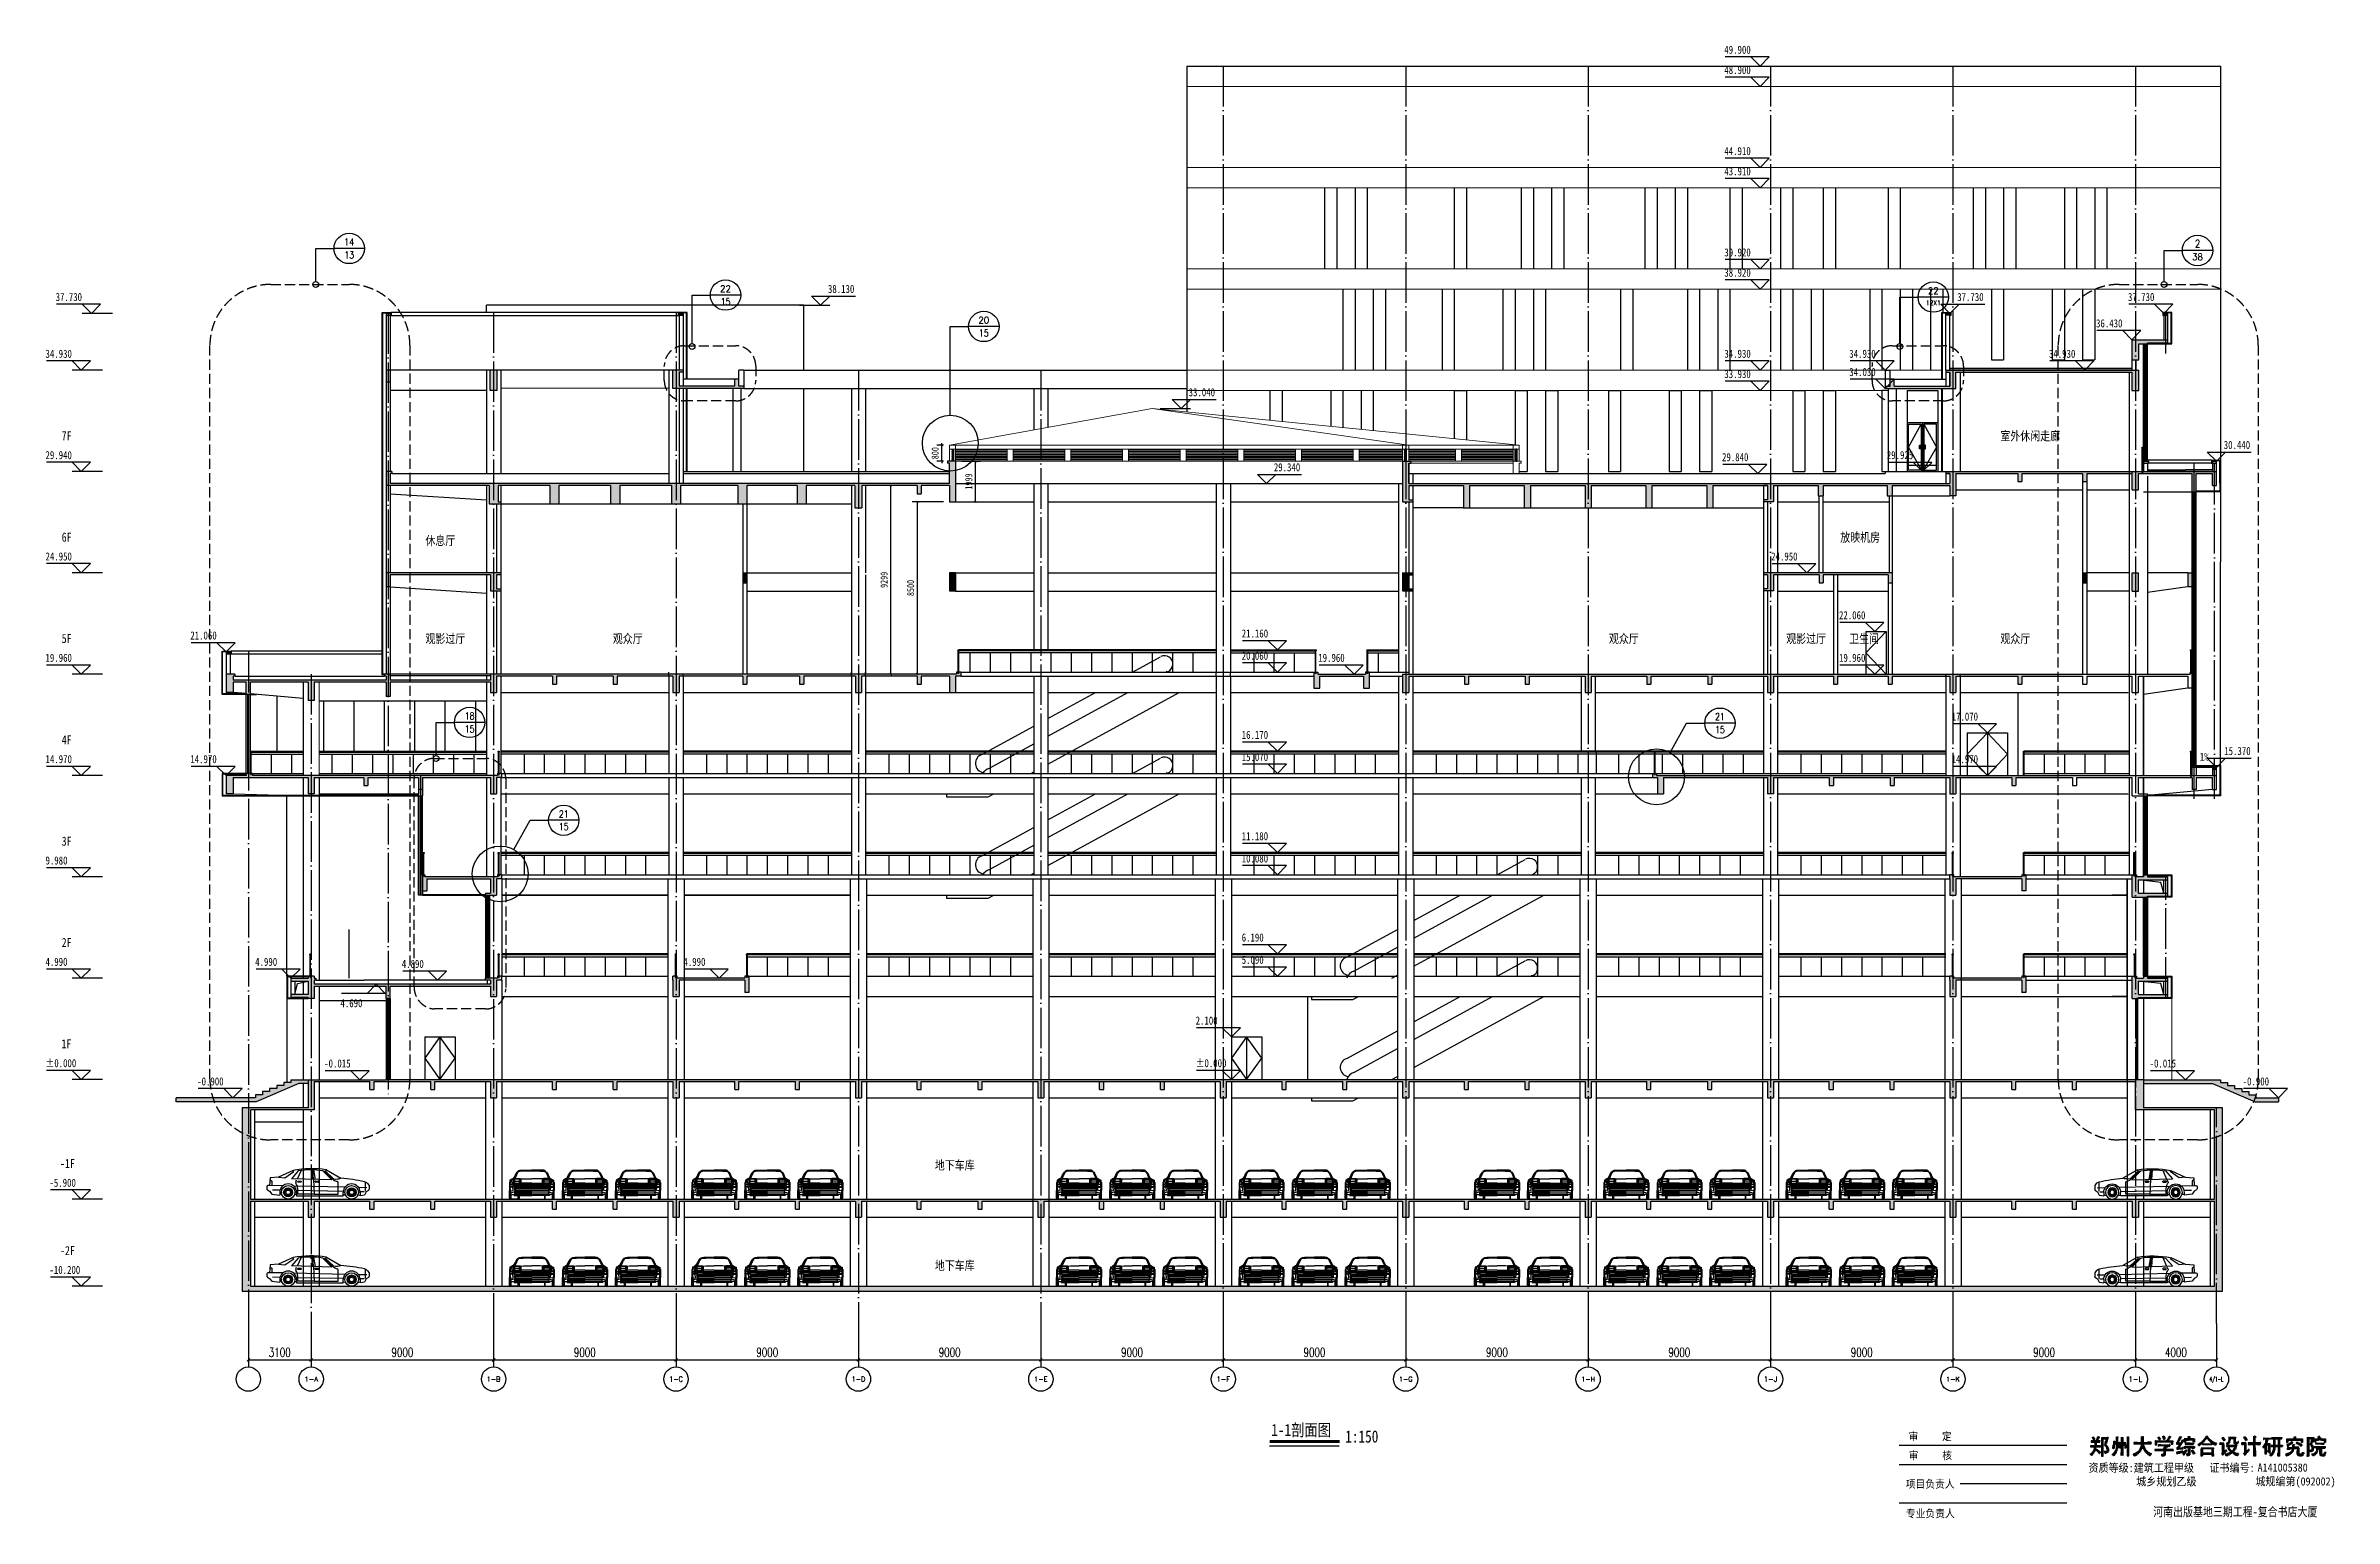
# Model space of a CAD drawing. Header units: millimetres. Extents: x 754901 to 867808, y 336140 to 408787.
import ezdxf
from ezdxf.enums import TextEntityAlignment as Align

# ---------------------------------------------------------------- set-up
doc = ezdxf.new("R2010")
doc.units = ezdxf.units.MM
doc.header["$LTSCALE"] = 1000
doc.header["$MEASUREMENT"] = 0
doc.linetypes.add('DASH', pattern=[0.35, 0.25, -0.1])
doc.linetypes.add('DOTE', pattern=[2.42, 2, -0.2, 0.02, -0.2])
doc.layers.get('0').update_dxf_attribs({"linetype": 'CONTINUOUS'})
doc.layers.get('Defpoints').update_dxf_attribs({"linetype": 'CONTINUOUS'})
for name, color, linetype, lineweight in [('A-ANNO-TEXT', 2, 'CONTINUOUS', 9), ('A-DOOR', 1, 'CONTINUOUS', 15), ('P-SANR-FIXT', 6, 'CONTINUOUS', 15)]:
    doc.layers.add(name, color=color, linetype=linetype, lineweight=lineweight)
for name, color, linetype in [('A-DETL-MEDM', 3, 'CONTINUOUS'), ('AXIS', 3, 'CONTINUOUS'), ('DIM_ELEV', 3, 'CONTINUOUS'), ('DIM_IDEN', 3, 'CONTINUOUS'), ('DIM_SYMB', 3, 'CONTINUOUS'), ('DOTE', 1, 'DOTE'), ('PUB_TEXT', 7, 'CONTINUOUS'), ('RAIL', 163, 'CONTINUOUS'), ('Roof', 131, 'CONTINUOUS'), ('STAIR', 2, 'CONTINUOUS'), ('T', 1, 'CONTINUOUS'), ('WALL', 255, 'CONTINUOUS'), ('WINDOW', 4, 'CONTINUOUS'), ('X_石材线', 251, 'CONTINUOUS'), ('X保温线', 153, 'CONTINUOUS'), ('x粉刷线', 62, 'CONTINUOUS'), ('图框', 1, 'CONTINUOUS'), ('填充', 251, 'CONTINUOUS'), ('洁具', 56, 'CONTINUOUS')]:
    doc.layers.add(name, color=color, linetype=linetype)
doc.styles.add('-宋体', font='', dxfattribs={"width": 0.8})
doc.styles.add('_TCH_AXIS', font='COMPLEX', dxfattribs={"bigfont": 'GBCBIG'})
doc.styles.add('_TCH_DIM', font='', dxfattribs={"width": 0.8})
doc.styles.add('_TCH_LABEL', font='COMPLEX', dxfattribs={"bigfont": 'GBCBIG'})
doc.styles.add('DIM_FONT', font='SIMPLEX', dxfattribs={"width": 0.7, "bigfont": 'GBCBIG'})
doc.styles.get("Standard").update_dxf_attribs({"font": '', "width": 0.8})
doc.styles.get('-宋体').set_extended_font_data('SimSun')
doc.styles.get('_TCH_DIM').set_extended_font_data('SimSun')
doc.styles.get('Standard').set_extended_font_data('SimSun')
doc.dimstyles.new('_TCH_ARCH&&150', dxfattribs={"dimscale": 1.5, "dimtxt": 300, "dimasz": 100, "dimexe": 250, "dimexo": 300, "dimgap": 100, "dimtad": 1, "dimdec": 0, "dimzin": 0, "dimdsep": 46, "dimtxsty": 'DIM_FONT', "dimblk": 'ARCHTICK', "dimcen": 0.09, "dimclrt": 7, "dimazin": 2, "dimtfac": 1, "dimtdec": 0, "dimtix": 1, "dimtmove": 2, "dimatfit": 3, "dimfxl": 1, "dimtolj": 1, "dimtzin": 0, "dimarcsym": 0})
doc.dimstyles.get("Standard").update_dxf_attribs({"dimscale": 100, "dimtxt": 3.5, "dimasz": 1, "dimexe": 2.5, "dimexo": 3, "dimgap": 1.5, "dimtad": 1, "dimdec": 0, "dimzin": 0, "dimdsep": 46, "dimtxsty": 'Standard', "dimblk": 'ARCHTICK', "dimcen": 0.09, "dimadec": 0, "dimazin": 0, "dimtfac": 1, "dimtdec": 0, "dimtix": 1, "dimtmove": 2, "dimatfit": 3, "dimfxl": 1, "dimtolj": 1, "dimtzin": 0, "dimarcsym": 0})
pattern_1 = [(225, (1380391.5743, 292554.1066), (1.583113676, -1.583113676), []), (315, (1380391.5743, 292554.1066), (4.749341029, -1.583113676), [5.59715208, -3.358291248])]
pattern_2 = [(135, (1380391.5743, 427017.7545), (1.583113676, 1.583113676), []), (45, (1380391.5743, 427017.7545), (4.749341029, 1.583113676), [5.59715208, -3.358291248])]
pattern_3 = [(180, (-397752.51, 276943.43), (-7e-15, -79.375), [])]

msp = doc.modelspace()

# ---------------------------------------------------------------- texts
at = {"layer": 'AXIS', "color": 7, "style": '_TCH_AXIS'}
for s, height, p, p2 in [('1-A', 241.43, (767656.7, 342882.1), (768335, 342882.1)), ('1-B', 245.12, (776657.4, 342880.3), (777334.4, 342880.3)), ('1-C', 252.81, (785658.8, 342876.4), (786333, 342876.4)), ('1-D', 245.12, (794657.4, 342880.3), (795334.4, 342880.3)), ('1-E', 248.91, (803658.1, 342878.4), (804333.7, 342878.4)), ('1-F', 248.91, (812658.1, 342878.4), (813333.7, 342878.4)), ('1-G', 241.43, (821656.7, 342882.1), (822335, 342882.1)), ('1-H', 234.37, (830655.5, 342885.6), (831336.3, 342885.6)), ('1-J', 269.61, (839662.1, 342868), (840329.7, 342868)), ('1-K', 237.85, (848656.1, 342883.9), (849335.7, 342883.9)), ('1-L', 252.81, (857658.8, 342876.4), (858333, 342876.4))]:
    msp.add_text(s, height=height, dxfattribs=at).set_placement(p, p2, align=Align.FIT)
at = {"layer": 'AXIS', "color": 7, "style": '_TCH_AXIS', "width": 0.65625}
msp.add_text('4/1-L', height=221.45, dxfattribs=at).set_placement((861653.3, 342892.1), (862338.4, 342892.1), align=Align.FIT)
at = {"layer": 'DIM_ELEV', "color": 7, "style": '_TCH_DIM', "width": 0.8}
for s, p in [('49.900', (837718.2, 408393.4)), ('48.900', (837718.2, 407393.4)), ('44.910', (837718.2, 403393.4)), ('43.910', (837718.2, 402393.4)), ('39.920', (837718.2, 398393.4)), ('38.920', (837718.2, 397393.4)), ('37.730', (755387.6, 396193.4)), ('38.130', (793492, 396591.6)), ('37.730', (849207.5, 396193.4)), ('37.730', (857632.9, 396193.4)), ('36.430', (856057.9, 394893.4)), ('34.930', (754887.7, 393393.4)), ('34.930', (837718.2, 393393.4)), ('34.930', (843881.9, 393392.4)), ('34.930', (853734.3, 393392.4)), ('33.040', (811288.3, 391493.4)), ('33.930', (837718.2, 392393.4)), ('34.030', (843881.9, 392492.4)), ('29.940', (754887.7, 388393.4)), ('29.840', (837603.5, 388292.4)), ('29.925', (845733.9, 388392.4)), ('30.440', (862357.5, 388893.4)), ('29.340', (815491.6, 387793.4)), ('24.950', (754887.7, 383393.4)), ('24.950', (840027, 383392.4)), ('22.060', (843375.5, 380492.4)), ('21.060', (762032.9, 379493.4)), ('21.160', (813905.7, 379592.9)), ('19.960', (754887.7, 378393.4)), ('20.060', (813905.7, 378493.4)), ('19.960', (817683.4, 378392.4)), ('19.960', (843375.5, 378392.4)), ('16.170', (813905.7, 374592.9)), ('17.070', (848932.8, 375493.4)), ('14.970', (754887.7, 373393.4)), ('14.970', (762032.9, 373393.4)), ('15.070', (813905.7, 373493.4)), ('14.970', (848932.8, 373393.4)), ('15.370', (862382.3, 373793.4)), ('11.180', (813905.7, 369592.9)), ('9.980', (754887.7, 368393.4)), ('10.080', (813905.7, 368493.4)), ('6.190', (813905.7, 364592.9)), ('4.990', (754887.7, 363393.4)), ('4.990', (765232.9, 363393.4)), ('4.890', (772466.4, 363293.4)), ('4.990', (786362.5, 363393.4)), ('5.090', (813905.7, 363493.4)), ('4.690', (769440.5, 361353.4)), ('2.100', (811632.9, 360493.4)), ('%%P0.000', (754887.7, 358393.4)), ('-0.015', (768637, 358378.4)), ('%%P0.000', (811632.9, 358393.4)), ('-0.015', (858701.5, 358378.4)), ('-0.900', (762373.1, 357493.4)), ('-0.900', (863291.6, 357493.4)), ('-5.900', (755083.3, 352493.4)), ('-10.200', (755083.3, 348193.4))]:
    msp.add_text(s, height=398.73, dxfattribs=at).set_placement(p)
at = {"layer": 'DIM_IDEN', "color": 7, "style": '_TCH_LABEL'}
for s, height, p, p2 in [('14', 339.7, (769621.5, 398934.3), (770123, 398934.3)), ('13', 346.49, (769633, 398295.2), (770111.5, 398295.2)), ('2', 391.5, (860934.2, 398826.3), (861195.2, 398826.3)), ('38', 332.89, (860803.2, 398206.5), (861326.3, 398206.5)), ('22', 329.48, (788172.7, 396636), (788706.2, 396636)), ('15', 346.49, (788200.2, 395995.2), (788678.7, 395995.2)), ('22', 329.48, (847760.4, 396536), (848293.8, 396536)), ('20', 329.48, (800915.3, 395087.8), (801448.7, 395087.8)), ('12X1', 239.44, (847662.2, 395981.7), (848392, 395981.7)), ('15', 346.49, (800942.8, 394447), (801421.2, 394447)), ('18', 346.49, (775574.5, 375548.5), (776053, 375548.5)), ('15', 346.49, (775574.5, 374910.6), (776053, 374910.6)), ('21', 346.49, (837262.8, 375509.2), (837741.3, 375509.2)), ('15', 346.49, (837262.8, 374871.2), (837741.3, 374871.2)), ('21', 346.49, (780215.1, 370718.7), (780693.6, 370718.7)), ('15', 346.49, (780215.1, 370080.7), (780693.6, 370080.7))]:
    msp.add_text(s, height=height, dxfattribs=at).set_placement(p, p2, align=Align.FIT)
at = {"layer": 'DIM_SYMB', "color": 7, "style": '_TCH_DIM', "width": 0.8}
msp.add_text('1%', height=398.73, dxfattribs=at).set_placement((861180, 373509.3))
at = {"layer": 'PUB_TEXT', "style": '-宋体', "width": 0.8}
for s, height, p in [('7F', 450, (755683.7, 389319.6)), ('室外休闲走廊 ', 450, (851336.5, 389311.9)), ('6F', 450, (755686.4, 384319.6)), ('休息厅', 450, (773632.5, 384147.7)), ('放映机房', 450, (843437, 384311.9)), ('5F', 450, (755684.4, 379319.6)), ('观影过厅', 450, (773632.5, 379311.9)), ('观众厅', 450, (782877, 379311.9)), ('观众厅', 450, (832025, 379311.9)), ('观影过厅', 450, (840769.5, 379311.9)), ('卫生间', 450, (843875.5, 379311.9)), ('观众厅', 450, (851336.5, 379311.9)), ('4F', 450, (755688.4, 374319.6)), ('3F', 450, (755684.4, 369319.6)), ('2F', 450, (755685.7, 364319.6)), ('1F', 450, (755675.1, 359319.6)), ('-1F', 450, (755603.7, 353419.6)), ('地下车库', 450, (798764.5, 353333.9)), ('-2F', 450, (755603.7, 349119.6)), ('地下车库', 450, (798764.5, 348385.9)), ('1-1剖面图', 600, (815364.9, 340194.2)), ('1:150', 600, (819014.5, 339872.7))]:
    msp.add_text(s, height=height, dxfattribs=at).set_placement(p)
at = {"layer": '图框', "style": '-宋体'}
for s, height, width, p in [('审     定', 382.5, 0.9, (846804, 339983.8)), ('审     核', 382.5, 0.9, (846813.2, 339045.7)), ('资质等级:建筑工程甲级', 403.92, 0.9, (855684.6, 338425.3)), ('证书编号:', 403.92, 0.9, (861651, 338425.3)), ('A141005380', 403.92, 0.9, (864027.2, 338438.1)), ('项目负责人', 382.5, 0.9, (846669.7, 337639.1)), ('城乡规划乙级', 403.92, 0.9, (858039.9, 337746.9)), ('城规编第(092002)', 403.92, 0.9, (863916.4, 337755.1)), ('专业负责人', 382.5, 0.9, (846675.5, 336182.5)), ('   河南出版基地三期工程-复合书店大厦', 450, 0.8, (858142.5, 336233.5))]:
    msp.add_text(s, height=height, dxfattribs=dict(at, width=width)).set_placement(p)

# ---------------------------------------------------------------- blocks, each defined once
blk = doc.blocks.new('BY')
at = {"layer": 'A-DETL-MEDM'}
for p, q in [((0, 0), (2, 0)), ((0, -12), (0, 0)), ((18, -30), (0, -12)), ((2, 0), (3, -3)), ((2, -3), (2, -11)), ((3, -3), (2, -3)), ((2, -11), (50, -59)), ((42, -54), (21, -32)), ((40, -70), (40, -68)), ((48, -68), (40, -68)), ((48, -70), (40, -70)), ((42, -56), (42, -54)), ((44, -56), (42, -56)), ((48, -60), (44, -56)), ((48, -68), (48, -60)), ((50, -70), (48, -70)), ((50, -59), (50, -70))]:
    blk.add_line(p, q, dxfattribs=at)
at = {"layer": 'A-DETL-MEDM', "extrusion": (0, 0, -1)}
blk.add_ellipse((20, -31), major_axis=(1.18, 1.18), ratio=1, start_param=1.5707963, end_param=4.712389, dxfattribs=at)
blk = doc.blocks.new('A$C1E4C1371')
at = {"linetype": 'Continuous'}
for p, q in [((957, 1039, 0), (428, 794, 0)), ((652, 774, 0), (977, 998, 0)), ((1140, 1018, 0), (896, 733, 0)), ((977, 998, 0), (937, 1018, 0)), ((1240, 1035, 0), (1106, 727, 0)), ((1629, 1059, 0), (1649, 712, 0)), ((1690, 1057, 0), (1748, 709, 0)), ((2362, 692, 0), (2036, 1018, 0)), ((2118, 1018, 0), (2184, 1044, 0)), ((2118, 1018, 0), (2423, 733, 0)), ((2159, 1059, 0), (2688, 753, 0)), ((0, 448, 0), (0, 369, 0)), ((20, 334, 0), (102, 285, 0)), ((102, 489, 0), (41, 489, 0)), ((122, 774, 0), (102, 489, 0)), ((102, 285, 0), (183, 183, 0)), ((428, 794, 0), (122, 774, 0)), ((122, 692, 0), (183, 652, 0)), ((183, 652, 0), (183, 489, 0)), ((183, 183, 0), (468, 143, 0)), ((428, 794, 0), (652, 774, 0)), ((468, 244, 0), (468, 143, 0)), ((2362, 692, 0), (896, 733, 0)), ((1079, 244, 0), (1079, 122, 0)), ((1079, 122, 0), (2769, 122, 0)), ((2769, 122, 0), (2769, 244, 0)), ((3380, 244, 0), (3380, 122, 0)), ((3543, 143, 0), (3380, 122, 0)), ((3604, 265, 0), (3543, 143, 0)), ((3686, 314, 0), (3604, 265, 0)), ((3652, 563, 0), (3706, 489, 0)), ((3706, 489, 0), (3706, 349, 0))]:
    blk.add_line(p, q, dxfattribs=at)
for p, q in [((1690, 713, 0), (1663, 1054, 0)), ((2423, 692, 0), (2057, 1018, 0)), ((579, 480, 0), (102, 489, 0)), ((477, 321, 0), (204, 326, 0)), ((538, 181, 0), (468, 183, 0)), ((641, 234, 0), (641, 255, 0)), ((662, 234, 0), (662, 255, 0)), ((673, 331, 0), (687, 345, 0)), ((687, 144, 0), (673, 158, 0)), ((687, 316, 0), (702, 331, 0)), ((702, 158, 0), (687, 172, 0)), ((764, 377, 0), (784, 377, 0)), ((764, 356, 0), (784, 356, 0)), ((784, 132, 0), (764, 132, 0)), ((784, 112, 0), (764, 112, 0)), ((846, 331, 0), (860, 316, 0)), ((860, 172, 0), (846, 158, 0)), ((860, 345, 0), (875, 331, 0)), ((875, 158, 0), (860, 144, 0)), ((886, 255, 0), (886, 234, 0)), ((906, 255, 0), (906, 234, 0)), ((2829, 426, 0), (980, 471, 0)), ((1079, 163, 0), (1005, 165, 0)), ((1049, 616, 0), (1079, 692, 0)), ((2771, 279, 0), (1073, 310, 0)), ((1120, 621, 0), (1120, 641, 0)), ((1120, 183, 0), (1120, 383, 0)), ((1711, 183, 0), (1120, 183, 0)), ((1130, 652, 0), (1232, 652, 0)), ((1232, 611, 0), (1130, 611, 0)), ((1242, 641, 0), (1242, 621, 0)), ((1692, 711, 0), (1711, 183, 0)), ((1711, 183, 0), (2586, 183, 0)), ((1751, 621, 0), (1751, 641, 0)), ((1761, 652, 0), (1863, 652, 0)), ((1863, 611, 0), (1761, 611, 0)), ((1873, 641, 0), (1873, 621, 0)), ((2586, 183, 0), (2586, 595, 0)), ((2854, 139, 0), (2769, 143, 0)), ((2943, 234, 0), (2943, 255, 0)), ((2963, 234, 0), (2963, 255, 0)), ((2974, 331, 0), (2988, 345, 0)), ((2988, 144, 0), (2974, 158, 0)), ((2988, 316, 0), (3003, 331, 0)), ((3003, 158, 0), (2988, 172, 0)), ((3065, 377, 0), (3085, 377, 0)), ((3065, 356, 0), (3085, 356, 0)), ((3085, 132, 0), (3065, 132, 0)), ((3085, 112, 0), (3065, 112, 0)), ((3147, 331, 0), (3161, 316, 0)), ((3161, 172, 0), (3147, 158, 0)), ((3161, 345, 0), (3176, 331, 0)), ((3176, 158, 0), (3161, 144, 0)), ((3187, 255, 0), (3187, 234, 0)), ((3207, 255, 0), (3207, 234, 0)), ((3380, 143, 0), (3289, 127, 0)), ((3625, 407, 0), (3329, 414, 0)), ((3523, 265, 0), (3380, 267, 0)), ((3564, 591, 0), (3564, 285, 0))]:
    blk.add_line(p, q)
for centre, radius in [((774, 244, 0), 244), ((774, 244, 0), 163), ((774, 244, 0), 84), ((3075, 244, 0), 244), ((3075, 244, 0), 163), ((3075, 244, 0), 84)]:
    blk.add_circle(centre, radius, dxfattribs=at)
for centre, radius in [((774, 244, 0), 143), ((774, 244, 0), 102), ((3075, 244, 0), 143), ((3075, 244, 0), 102)]:
    blk.add_circle(centre, radius)
for centre, radius, start, end in [((1618, -2479, 0), 3579, 81.30829, 100.63376), ((1588, -1405, 0), 2464, 79.52577, 100.47423), ((41, 448, 0), 40.7, 90, 180), ((41, 369, 0), 40.7, 180, 239.03624), ((774, 244, 0), 306, 0, 180), ((2515, 1273, 0), 547, 260.36246, 288.43495), ((2167, -5683, 0), 6457, 77.75388, 85.37522), ((3075, 244, 0), 306, 0, 180), ((3480, 390, 0), 244, 45, 76.42839), ((3665, 349, 0), 40.7, 300.96376, 0)]:
    blk.add_arc(centre, radius, start, end, dxfattribs=at)
for centre, radius, start, end in [((652, 255, 0), 10.2, 0, 180), ((652, 234, 0), 10.2, 180, 0), ((680, 324, 0), 10.2, 135, 315), ((680, 165, 0), 10.2, 45, 225), ((695, 338, 0), 10.2, 315, 135), ((695, 151, 0), 10.2, 225, 45), ((764, 367, 0), 10.2, 90, 270), ((764, 122, 0), 10.2, 90, 270), ((784, 367, 0), 10.2, 270, 90), ((784, 122, 0), 10.2, 270, 90), ((853, 338, 0), 10.2, 45, 225), ((853, 151, 0), 10.2, 135, 315), ((867, 324, 0), 10.2, 225, 45), ((867, 165, 0), 10.2, 315, 135), ((896, 255, 0), 10.2, 0, 180), ((896, 234, 0), 10.2, 180, 0), ((1087, 601, 0), 40.7, 158.19859, 224.20107), ((771, 375, 0), 348, 3.14918, 34.68573), ((1079, 383, 0), 40.7, 0, 15.21734), ((1130, 641, 0), 10.2, 90, 180), ((1130, 621, 0), 10.2, 180, 270), ((1232, 641, 0), 10.2, 0, 90), ((1232, 621, 0), 10.2, 270, 0), ((1761, 641, 0), 10.2, 90, 180), ((1761, 621, 0), 10.2, 180, 270), ((1863, 641, 0), 10.2, 0, 90), ((1863, 621, 0), 10.2, 270, 0), ((2622, 966, 0), 338, 233.93018, 257.7858), ((2545, 595, 0), 40.7, 0, 82.41264), ((2953, 255, 0), 10.2, 0, 180), ((2953, 234, 0), 10.2, 180, 0), ((2981, 324, 0), 10.2, 135, 315), ((2981, 165, 0), 10.2, 45, 225), ((2996, 338, 0), 10.2, 315, 135), ((2996, 151, 0), 10.2, 225, 45), ((3065, 367, 0), 10.2, 90, 270), ((3065, 122, 0), 10.2, 90, 270), ((3085, 367, 0), 10.2, 270, 90), ((3085, 122, 0), 10.2, 270, 90), ((3154, 338, 0), 10.2, 45, 225), ((3154, 151, 0), 10.2, 135, 315), ((3168, 324, 0), 10.2, 225, 45), ((3168, 165, 0), 10.2, 315, 135), ((3197, 255, 0), 10.2, 0, 180), ((3197, 234, 0), 10.2, 180, 0)]:
    blk.add_arc(centre, radius, start, end)
blk = doc.blocks.new('car')
at = {"linetype": 'Continuous'}
for p, q in [((123, 739), (167, 828)), ((173, 828), (128, 739)), ((156, 739), (195, 828)), ((167, 828), (229, 923)), ((206, 828), (167, 739)), ((201, 884), (173, 828)), ((195, 828), (229, 895)), ((229, 923), (201, 884)), ((240, 895), (206, 828)), ((256, 949), (229, 923)), ((229, 895), (256, 936)), ((268, 940), (240, 895)), ((290, 962), (256, 949)), ((256, 936), (290, 950)), ((262, 951), (290, 974)), ((290, 948), (268, 940)), ((290, 974), (315, 985)), ((329, 969), (290, 962)), ((290, 950), (329, 957)), ((329, 953), (290, 948)), ((315, 985), (379, 996)), ((440, 974), (329, 969)), ((329, 957), (440, 962)), ((440, 959), (329, 953)), ((379, 996), (730, 998)), ((730, 979), (440, 974)), ((440, 962), (730, 968)), ((712, 962), (440, 959)), ((730, 962), (712, 962)), ((1082, 996), (730, 998)), ((730, 979), (1020, 974)), ((1020, 962), (730, 968)), ((730, 962), (748, 962)), ((748, 962), (1020, 959)), ((1020, 974), (1132, 969)), ((1132, 957), (1020, 962)), ((1020, 959), (1132, 953)), ((1146, 985), (1082, 996)), ((1132, 969), (1171, 962)), ((1171, 950), (1132, 957)), ((1132, 953), (1171, 948)), ((1171, 974), (1146, 985)), ((1199, 951), (1171, 974)), ((1171, 962), (1204, 949)), ((1204, 936), (1171, 950)), ((1171, 948), (1193, 940)), ((1193, 940), (1221, 895)), ((1204, 949), (1232, 923)), ((1232, 895), (1204, 936)), ((1221, 895), (1254, 828)), ((1232, 923), (1260, 884)), ((1293, 828), (1232, 923)), ((1266, 828), (1232, 895)), ((1254, 828), (1293, 739)), ((1260, 884), (1288, 828)), ((1305, 739), (1266, 828)), ((1288, 828), (1333, 739)), ((1338, 739), (1293, 828)), ((-17, 585), (-39, 569)), ((-39, 569), (-39, 298)), ((-39, 28), (-39, 298)), ((0, 0), (-39, 28)), ((28, 667), (-17, 650)), ((-17, 650), (-17, 433)), ((-17, 622), (11, 628)), ((-17, 433), (-11, 505)), ((120, 410), (-17, 410)), ((-17, 410), (-6, 277)), ((-14, 365), (-14, 19)), ((139, 433), (-13, 433)), ((-11, 505), (0, 567)), ((-11, 505), (5, 516)), ((-6, 277), (22, 277)), ((-6, 277), (5, 221)), ((0, 567), (5, 606)), ((0, 410), (0, 433)), ((0, 248), (0, 18)), ((0, 18), (14, -2)), ((229, 0), (0, 0)), ((5, 606), (11, 628)), ((5, 516), (11, 516)), ((5, 221), (17, 159)), ((33, 215), (5, 221)), ((11, 628), (39, 650)), ((11, 628), (18, 633)), ((11, 516), (33, 505)), ((17, 159), (730, 159)), ((18, 633), (22, 656)), ((22, 277), (89, 293)), ((24, 5), (24, 138)), ((65, 695), (28, 667)), ((33, 505), (62, 483)), ((111, 238), (33, 215)), ((39, 650), (95, 689)), ((39, 639), (39, 650)), ((42, 622), (39, 639)), ((61, 550), (42, 622)), ((72, 511), (61, 550)), ((92, 706), (65, 695)), ((86, 472), (72, 511)), ((89, 293), (81, 410)), ((97, 491), (86, 472)), ((90, 458), (87, 438)), ((87, 438), (87, 433)), ((87, 433), (92, 438)), ((95, 669), (89, 633)), ((89, 633), (89, 583)), ((89, 583), (93, 533)), ((100, 477), (90, 458)), ((107, 715), (92, 706)), ((92, 438), (96, 458)), ((93, 533), (97, 491)), ((95, 694), (123, 739)), ((95, 689), (123, 700)), ((95, 689), (95, 669)), ((96, 458), (105, 477)), ((111, 494), (100, 477)), ((105, 477), (117, 494)), ((106, 433), (111, 449)), ((111, 650), (117, 680)), ((111, 505), (111, 650)), ((111, 548), (334, 548)), ((111, 516), (334, 518)), ((356, 508), (111, 505)), ((730, 494), (111, 494)), ((111, 449), (131, 483)), ((123, 238), (111, 238)), ((128, 739), (115, 697)), ((117, 680), (123, 700)), ((127, 466), (117, 449)), ((117, 449), (117, 433)), ((117, 433), (120, 433)), ((120, 433), (123, 449)), ((139, 399), (120, 410)), ((123, 700), (334, 700)), ((123, 607), (134, 614)), ((123, 548), (123, 607)), ((123, 449), (128, 457)), ((150, 238), (123, 238)), ((123, 159), (123, 126)), ((123, 126), (730, 126)), ((126, 371), (134, 316)), ((139, 472), (127, 466)), ((128, 457), (139, 463)), ((131, 483), (150, 491)), ((139, 680), (134, 650)), ((134, 650), (134, 548)), ((134, 614), (312, 614)), ((134, 316), (150, 260)), ((312, 680), (139, 680)), ((730, 472), (139, 472)), ((139, 463), (730, 463)), ((730, 452), (139, 452)), ((139, 452), (139, 399)), ((139, 399), (730, 399)), ((156, 388), (139, 399)), ((143, 700), (156, 739)), ((362, 446), (145, 446)), ((145, 446), (145, 405)), ((145, 405), (362, 405)), ((145, 236), (730, 236)), ((145, 182), (145, 236)), ((730, 182), (145, 182)), ((150, 491), (730, 491)), ((390, 243), (150, 238)), ((167, 739), (154, 700)), ((730, 388), (156, 388)), ((156, 388), (156, 360)), ((730, 360), (156, 360)), ((156, 360), (156, 348)), ((156, 348), (730, 348)), ((156, 348), (167, 293)), ((167, 293), (730, 293)), ((276, 0), (229, 0)), ((268, 5), (268, 101)), ((295, 18), (276, 0)), ((295, 104), (295, 18)), ((312, 548), (312, 680)), ((312, 614), (323, 607)), ((323, 607), (323, 548)), ((334, 518), (334, 700)), ((334, 700), (346, 692)), ((346, 692), (440, 695)), ((357, 680), (356, 508)), ((362, 684), (357, 680)), ((362, 548), (362, 684)), ((730, 548), (362, 548)), ((362, 405), (362, 446)), ((368, 452), (368, 399)), ((730, 433), (368, 433)), ((730, 243), (390, 243)), ((440, 695), (730, 695)), ((1020, 695), (730, 695)), ((730, 548), (1098, 548)), ((730, 494), (1349, 494)), ((1310, 491), (730, 491)), ((730, 472), (1321, 472)), ((1321, 463), (730, 463)), ((730, 452), (1321, 452)), ((730, 433), (1093, 433)), ((1321, 399), (730, 399)), ((730, 388), (1305, 388)), ((730, 360), (1305, 360)), ((1305, 348), (730, 348)), ((1293, 293), (730, 293)), ((730, 243), (1071, 243)), ((1316, 236), (730, 236)), ((730, 182), (1316, 182)), ((1444, 159), (730, 159)), ((1338, 126), (730, 126)), ((1115, 692), (1020, 695)), ((1071, 243), (1310, 238)), ((1093, 452), (1093, 399)), ((1098, 548), (1098, 684)), ((1098, 684), (1104, 680)), ((1098, 446), (1316, 446)), ((1098, 405), (1098, 446)), ((1316, 405), (1098, 405)), ((1104, 680), (1105, 508)), ((1105, 508), (1349, 505)), ((1126, 700), (1115, 692)), ((1126, 518), (1126, 700)), ((1338, 700), (1126, 700)), ((1349, 548), (1126, 548)), ((1349, 516), (1126, 518)), ((1149, 614), (1137, 607)), ((1137, 607), (1137, 548)), ((1149, 548), (1149, 680)), ((1149, 680), (1321, 680)), ((1327, 614), (1149, 614)), ((1165, 104), (1165, 18)), ((1165, 18), (1184, 0)), ((1184, 0), (1232, 0)), ((1193, 5), (1193, 101)), ((1232, 0), (1461, 0)), ((1293, 739), (1307, 700)), ((1305, 348), (1293, 293)), ((1318, 700), (1305, 739)), ((1305, 388), (1321, 399)), ((1305, 388), (1305, 360)), ((1305, 360), (1305, 348)), ((1330, 483), (1310, 491)), ((1327, 316), (1310, 260)), ((1310, 238), (1338, 238)), ((1316, 446), (1316, 405)), ((1316, 182), (1316, 236)), ((1321, 680), (1327, 650)), ((1321, 472), (1334, 466)), ((1333, 457), (1321, 463)), ((1321, 452), (1321, 399)), ((1321, 433), (1474, 433)), ((1321, 399), (1341, 410)), ((1327, 650), (1327, 548)), ((1338, 607), (1327, 614)), ((1335, 371), (1327, 316)), ((1349, 449), (1330, 483)), ((1333, 739), (1346, 697)), ((1338, 449), (1333, 457)), ((1334, 466), (1344, 449)), ((1366, 694), (1338, 739)), ((1366, 689), (1338, 700)), ((1344, 680), (1338, 700)), ((1338, 548), (1338, 607)), ((1341, 433), (1338, 449)), ((1338, 238), (1349, 238)), ((1338, 159), (1338, 126)), ((1344, 433), (1341, 433)), ((1341, 410), (1478, 410)), ((1349, 650), (1344, 680)), ((1355, 477), (1344, 494)), ((1344, 449), (1344, 433)), ((1349, 505), (1349, 650)), ((1349, 494), (1361, 477)), ((1355, 433), (1349, 449)), ((1349, 238), (1427, 215)), ((1354, 715), (1368, 706)), ((1365, 458), (1355, 477)), ((1361, 477), (1371, 458)), ((1368, 533), (1364, 491)), ((1364, 491), (1375, 472)), ((1368, 438), (1365, 458)), ((1422, 650), (1366, 689)), ((1366, 689), (1366, 669)), ((1366, 669), (1372, 633)), ((1368, 706), (1395, 695)), ((1372, 583), (1368, 533)), ((1374, 433), (1368, 438)), ((1371, 458), (1374, 438)), ((1372, 633), (1372, 583)), ((1372, 293), (1380, 410)), ((1439, 277), (1372, 293)), ((1374, 438), (1374, 433)), ((1375, 472), (1388, 511)), ((1388, 511), (1400, 550)), ((1395, 695), (1433, 667)), ((1427, 505), (1398, 483)), ((1400, 550), (1419, 622)), ((1419, 622), (1422, 639)), ((1450, 628), (1422, 650)), ((1422, 639), (1422, 650)), ((1450, 516), (1427, 505)), ((1427, 215), (1455, 221)), ((1433, 667), (1478, 650)), ((1437, 5), (1437, 138)), ((1443, 633), (1439, 656)), ((1466, 277), (1439, 277)), ((1450, 628), (1443, 633)), ((1455, 221), (1444, 159)), ((1461, 18), (1447, -2)), ((1455, 606), (1450, 628)), ((1478, 622), (1450, 628)), ((1455, 516), (1450, 516)), ((1461, 567), (1455, 606)), ((1472, 505), (1455, 516)), ((1466, 277), (1455, 221)), ((1472, 505), (1461, 567)), ((1461, 410), (1461, 433)), ((1461, 248), (1461, 18)), ((1461, 0), (1500, 28)), ((1478, 410), (1466, 277)), ((1478, 433), (1472, 505)), ((1475, 365), (1475, 19)), ((1478, 650), (1478, 433)), ((1478, 585), (1500, 569)), ((1500, 569), (1500, 298)), ((1500, 28), (1500, 298))]:
    blk.add_line(p, q, dxfattribs=at)
blk = doc.blocks.new('A$C10A33679')
at = {"layer": 'T', "linetype": 'Continuous'}
for p, q in [((11, 57), (0, 57)), ((23, 334), (23, 322)), ((187, 334), (23, 334)), ((23, 322), (187, 322)), ((23, 310), (23, 299)), ((187, 310), (23, 310)), ((23, 299), (143, 299)), ((143, 288), (23, 288)), ((23, 68), (23, 44)), ((33, 44), (33, 79)), ((44, 33), (33, 44)), ((44, 506), (209, 506)), ((44, 495), (44, 484)), ((165, 495), (44, 495)), ((44, 484), (209, 484)), ((44, 473), (44, 460)), ((165, 473), (44, 473)), ((44, 460), (209, 460)), ((44, 79), (44, 33)), ((55, 22), (55, 91)), ((67, 22), (55, 22)), ((77, 115), (67, 103)), ((67, 91), (67, 22)), ((77, 33), (77, 115)), ((88, 44), (77, 33)), ((88, 599), (88, 623)), ((99, 588), (88, 599)), ((88, 126), (88, 44)), ((99, 126), (88, 126)), ((99, 623), (99, 577)), ((99, 577), (99, 588)), ((99, 150), (99, 126)), ((99, 68), (99, 150)), ((111, 79), (99, 68)), ((111, 565), (111, 634)), ((121, 553), (111, 565)), ((111, 161), (111, 79)), ((121, 161), (111, 161)), ((121, 634), (121, 530)), ((132, 623), (121, 634)), ((121, 530), (121, 553)), ((121, 183), (121, 161)), ((121, 91), (121, 183)), ((132, 103), (121, 91)), ((132, 530), (132, 623)), ((143, 530), (132, 530)), ((143, 207), (132, 196)), ((132, 196), (132, 103)), ((143, 599), (143, 530)), ((143, 577), (143, 599)), ((155, 577), (143, 577)), ((155, 334), (143, 334)), ((143, 299), (143, 288)), ((143, 126), (143, 229)), ((253, 207), (143, 207)), ((155, 541), (155, 577)), ((165, 541), (155, 541)), ((155, 310), (155, 334)), ((155, 137), (155, 310)), ((165, 161), (155, 150)), ((155, 150), (155, 137)), ((165, 565), (176, 553)), ((165, 541), (165, 565)), ((331, 495), (165, 495)), ((331, 473), (165, 473)), ((165, 449), (165, 275)), ((165, 275), (165, 161)), ((176, 275), (176, 449)), ((176, 183), (176, 275)), ((187, 196), (176, 183)), ((187, 449), (187, 368)), ((199, 449), (187, 449)), ((187, 368), (187, 196)), ((352, 334), (187, 334)), ((187, 322), (352, 322)), ((352, 310), (187, 310)), ((199, 275), (199, 449)), ((199, 196), (199, 275)), ((209, 196), (199, 196)), ((209, 519), (209, 346)), ((209, 449), (209, 519)), ((209, 506), (331, 506)), ((209, 484), (331, 484)), ((220, 460), (209, 449)), ((209, 460), (331, 460)), ((209, 346), (209, 299)), ((209, 299), (220, 299)), ((209, 242), (209, 207)), ((209, 207), (220, 207)), ((264, 196), (209, 196)), ((220, 541), (220, 460)), ((231, 541), (220, 541)), ((220, 299), (352, 299)), ((220, 229), (231, 218)), ((220, 207), (220, 229)), ((220, 183), (287, 183)), ((231, 172), (220, 183)), ((231, 565), (231, 541)), ((231, 460), (231, 565)), ((243, 460), (231, 460)), ((231, 218), (243, 218)), ((297, 172), (231, 172)), ((243, 599), (243, 460)), ((253, 599), (243, 599)), ((243, 218), (253, 207)), ((243, 161), (308, 161)), ((253, 150), (243, 161)), ((253, 634), (253, 599)), ((253, 460), (253, 634)), ((264, 530), (253, 519)), ((253, 519), (253, 460)), ((331, 150), (253, 150)), ((264, 645), (264, 530)), ((275, 183), (264, 196)), ((264, 137), (341, 137)), ((275, 126), (264, 137)), ((275, 553), (275, 634)), ((287, 565), (275, 553)), ((287, 183), (275, 183)), ((352, 126), (275, 126)), ((287, 634), (287, 565)), ((297, 634), (287, 634)), ((287, 115), (352, 115)), ((297, 103), (287, 115)), ((297, 588), (297, 634)), ((308, 599), (297, 588)), ((297, 346), (352, 346)), ((308, 161), (297, 172)), ((341, 103), (297, 103)), ((297, 91), (308, 79)), ((331, 91), (297, 91)), ((308, 623), (308, 599)), ((319, 623), (308, 623)), ((308, 79), (319, 79)), ((331, 506), (331, 495)), ((331, 484), (331, 473)), ((341, 137), (331, 150)), ((331, 91), (341, 103)), ((352, 288), (341, 288)), ((352, 346), (352, 334)), ((352, 322), (352, 310)), ((352, 299), (352, 288)), ((352, 115), (352, 126)), ((385, 599), (385, 588)), ((440, 599), (385, 599)), ((385, 588), (551, 588)), ((385, 577), (385, 565)), ((429, 577), (385, 577)), ((385, 565), (551, 565)), ((385, 553), (385, 0)), ((385, 0), (396, 0)), ((396, 553), (407, 553)), ((396, 0), (396, 553)), ((407, 553), (407, 0)), ((407, 0), (419, 0)), ((419, 553), (429, 553)), ((419, 0), (419, 553)), ((595, 577), (429, 577)), ((429, 553), (429, 0)), ((429, 0), (440, 0)), ((605, 599), (440, 599)), ((440, 0), (440, 79)), ((473, 150), (473, 137)), ((561, 150), (473, 150)), ((473, 137), (561, 137)), ((484, 357), (484, 368)), ((495, 346), (484, 357)), ((484, 126), (495, 115)), ((561, 126), (484, 126)), ((495, 403), (495, 346)), ((507, 403), (495, 403)), ((495, 115), (561, 115)), ((495, 103), (495, 91)), ((561, 103), (495, 103)), ((495, 91), (539, 91)), ((507, 449), (507, 403)), ((507, 334), (507, 449)), ((507, 334), (517, 322)), ((517, 322), (517, 484)), ((528, 553), (528, 381)), ((528, 381), (528, 310)), ((528, 310), (539, 299)), ((539, 553), (551, 541)), ((539, 460), (539, 553)), ((539, 288), (539, 460)), ((539, 299), (539, 288)), ((551, 588), (595, 588)), ((551, 565), (583, 565)), ((561, 553), (551, 553)), ((551, 541), (551, 414)), ((551, 357), (551, 275)), ((551, 275), (561, 264)), ((561, 172), (551, 161)), ((551, 161), (561, 161)), ((561, 460), (561, 553)), ((572, 484), (561, 473)), ((561, 473), (561, 460)), ((561, 229), (561, 334)), ((561, 334), (572, 334)), ((561, 264), (561, 229)), ((561, 161), (561, 150)), ((561, 137), (561, 126)), ((561, 115), (561, 103)), ((572, 553), (572, 484)), ((572, 519), (572, 553)), ((583, 530), (572, 519)), ((572, 334), (572, 161)), ((572, 161), (572, 103)), ((572, 103), (583, 115)), ((605, 612), (583, 612)), ((583, 565), (583, 553)), ((583, 553), (583, 530)), ((583, 310), (583, 288)), ((583, 288), (583, 310)), ((583, 288), (595, 288)), ((583, 115), (583, 288)), ((595, 588), (595, 577)), ((595, 288), (595, 126)), ((595, 126), (605, 126)), ((605, 612), (605, 599)), ((605, 275), (605, 242)), ((605, 126), (605, 275)), ((605, 242), (616, 242)), ((616, 242), (616, 150)), ((748, 44), (727, 44)), ((748, 264), (748, 253)), ((759, 264), (748, 264)), ((759, 57), (748, 57)), ((748, 44), (748, 33)), ((759, 299), (759, 264)), ((759, 253), (759, 299)), ((771, 253), (759, 253)), ((759, 33), (759, 57)), ((771, 33), (759, 33)), ((771, 253), (771, 368)), ((781, 91), (771, 79)), ((771, 68), (771, 33)), ((781, 484), (781, 310)), ((781, 310), (781, 253)), ((781, 253), (792, 253)), ((781, 11), (781, 91)), ((792, 11), (781, 11)), ((792, 484), (803, 484)), ((792, 427), (792, 484)), ((792, 253), (792, 427)), ((792, 91), (792, 11)), ((803, 91), (792, 91)), ((803, 484), (803, 310)), ((803, 310), (815, 310)), ((803, 253), (803, 310)), ((803, 310), (803, 253)), ((803, 115), (803, 91)), ((803, 22), (803, 115)), ((815, 33), (803, 22)), ((815, 484), (825, 484)), ((815, 310), (815, 484)), ((825, 150), (815, 137)), ((815, 137), (815, 126)), ((815, 126), (815, 33)), ((825, 484), (825, 381)), ((825, 473), (836, 473)), ((825, 381), (825, 473)), ((825, 44), (825, 150)), ((836, 68), (825, 57)), ((825, 57), (825, 44)), ((836, 473), (836, 484)), ((836, 172), (836, 68)), ((847, 172), (836, 172)), ((847, 196), (847, 172)), ((847, 68), (847, 196)), ((859, 91), (847, 79)), ((847, 79), (847, 68)), ((859, 242), (859, 91)), ((869, 634), (869, 460)), ((869, 460), (869, 288)), ((869, 288), (869, 115)), ((869, 115), (880, 126)), ((880, 634), (891, 634)), ((880, 473), (880, 634)), ((880, 299), (880, 473)), ((880, 126), (880, 299)), ((891, 634), (891, 460)), ((891, 460), (891, 288)), ((891, 288), (891, 161)), ((891, 196), (903, 196)), ((891, 161), (891, 196)), ((903, 634), (913, 634)), ((903, 541), (903, 634)), ((903, 368), (903, 541)), ((903, 196), (903, 368)), ((913, 634), (913, 460)), ((913, 460), (913, 288)), ((913, 288), (913, 229)), ((924, 460), (924, 634)), ((924, 460), (924, 427)), ((935, 634), (935, 623)), ((947, 438), (947, 460)), ((957, 427), (947, 438)), ((957, 460), (957, 427)), ((957, 368), (957, 460)), ((968, 357), (957, 368)), ((968, 460), (979, 460)), ((968, 449), (968, 460)), ((968, 275), (968, 449)), ((968, 357), (968, 275)), ((979, 460), (979, 288)), ((979, 288), (979, 275)), ((979, 275), (991, 275)), ((991, 460), (991, 414)), ((991, 449), (991, 460)), ((991, 275), (991, 449)), ((991, 414), (1001, 414)), ((1001, 414), (1001, 275)), ((1001, 275), (1012, 275)), ((1012, 275), (1012, 334)), ((1035, 22), (1035, 115)), ((1045, 22), (1045, 623)), ((1045, 22), (1056, 33)), ((1056, 623), (1067, 612)), ((1056, 33), (1056, 623)), ((1067, 612), (1067, 33)), ((1067, 33), (1079, 22)), ((1079, 612), (1089, 612)), ((1079, 22), (1079, 612)), ((1089, 612), (1089, 22)), ((1123, 460), (1123, 449)), ((1123, 449), (1133, 438)), ((1133, 438), (1133, 460)), ((1133, 460), (1133, 392)), ((1133, 392), (1144, 381)), ((1144, 460), (1155, 460)), ((1144, 334), (1144, 460)), ((1144, 381), (1144, 334)), ((1155, 460), (1155, 288)), ((1155, 288), (1155, 264)), ((1155, 264), (1167, 264)), ((1167, 438), (1167, 460)), ((1167, 460), (1167, 427)), ((1167, 264), (1167, 438)), ((1167, 427), (1177, 427)), ((1177, 427), (1177, 264)), ((1177, 264), (1188, 275)), ((1188, 368), (1188, 334)), ((1188, 275), (1188, 368)), ((1188, 334), (1199, 334)), ((1199, 334), (1199, 275)), ((1232, 634), (1232, 11)), ((1232, 11), (1243, 11)), ((1243, 634), (1255, 634)), ((1243, 11), (1243, 634)), ((1255, 634), (1255, 11)), ((1255, 11), (1265, 11)), ((1265, 634), (1276, 634)), ((1265, 11), (1265, 634)), ((1276, 634), (1276, 11)), ((1276, 11), (1287, 11)), ((1287, 11), (1287, 634)), ((1427, 57), (1427, 44)), ((1570, 57), (1427, 57)), ((1427, 44), (1559, 44)), ((1438, 33), (1450, 22)), ((1538, 33), (1438, 33)), ((1450, 460), (1549, 460)), ((1450, 449), (1614, 449)), ((1559, 449), (1450, 449)), ((1450, 438), (1450, 427)), ((2022, 438), (1450, 438)), ((1450, 427), (2022, 427)), ((1450, 414), (1450, 403)), ((2022, 414), (1450, 414)), ((1450, 403), (2022, 403)), ((1450, 22), (1515, 22)), ((1461, 68), (1593, 68)), ((1471, 68), (1461, 68)), ((1461, 11), (1471, 0)), ((1505, 11), (1461, 11)), ((1482, 79), (1471, 68)), ((1603, 79), (1482, 79)), ((1505, 91), (1614, 91)), ((1515, 91), (1505, 91)), ((1515, 22), (1505, 11)), ((1526, 103), (1515, 91)), ((1614, 103), (1526, 103)), ((1538, 115), (1614, 115)), ((1549, 115), (1538, 115)), ((1538, 44), (1538, 33)), ((1559, 44), (1538, 44)), ((1549, 460), (1559, 449)), ((1559, 126), (1549, 115)), ((1614, 126), (1559, 126)), ((1570, 137), (1614, 137)), ((1582, 137), (1570, 137)), ((1570, 68), (1570, 57)), ((1593, 68), (1570, 68)), ((1593, 150), (1582, 137)), ((1614, 150), (1593, 150)), ((1614, 172), (1603, 161)), ((1603, 161), (1614, 161)), ((1614, 91), (1603, 79)), ((1614, 449), (1670, 449)), ((1614, 161), (1614, 150)), ((1614, 137), (1614, 126)), ((1614, 115), (1614, 103)), ((1637, 207), (1626, 196)), ((1626, 196), (1626, 103)), ((1626, 103), (1637, 115)), ((1647, 218), (1637, 207)), ((1637, 115), (1637, 196)), ((1647, 126), (1647, 218)), ((1658, 137), (1647, 126)), ((1658, 253), (1670, 253)), ((1658, 137), (1658, 253)), ((1670, 275), (1670, 161)), ((1670, 253), (1670, 275)), ((1670, 161), (1681, 172)), ((1681, 449), (1691, 449)), ((1681, 172), (1681, 310)), ((1691, 449), (1691, 368)), ((1691, 368), (1691, 196)), ((1691, 207), (1702, 218)), ((1691, 196), (1691, 207)), ((1702, 473), (1702, 645)), ((1702, 299), (1702, 473)), ((1702, 218), (1702, 299)), ((1714, 645), (1714, 473)), ((1714, 473), (1714, 299)), ((1714, 299), (1714, 242)), ((1714, 275), (1725, 275)), ((1714, 242), (1714, 275)), ((1725, 645), (1735, 645)), ((1725, 623), (1725, 645)), ((1725, 449), (1725, 623)), ((1725, 275), (1725, 449)), ((1735, 645), (1735, 473)), ((1735, 473), (1735, 322)), ((1735, 322), (1746, 310)), ((1746, 645), (1758, 645)), ((1746, 634), (1746, 645)), ((1746, 460), (1746, 634)), ((1746, 288), (1746, 460)), ((1746, 310), (1746, 288)), ((1758, 645), (1758, 473)), ((1758, 473), (1758, 299)), ((1758, 299), (1758, 264)), ((1758, 264), (1769, 253)), ((1769, 599), (1769, 645)), ((1769, 449), (1779, 449)), ((1769, 403), (1769, 449)), ((1769, 229), (1769, 403)), ((1769, 253), (1769, 229)), ((1779, 449), (1945, 449)), ((1779, 346), (1779, 207)), ((1779, 207), (1790, 196)), ((1790, 310), (1790, 288)), ((1790, 196), (1790, 310)), ((1790, 288), (1802, 288)), ((1802, 288), (1802, 172)), ((1802, 172), (1813, 161)), ((1813, 264), (1813, 242)), ((1813, 161), (1813, 264)), ((1813, 242), (1823, 242)), ((1823, 242), (1823, 137)), ((1823, 137), (1834, 126)), ((1834, 218), (1846, 207)), ((1834, 126), (1834, 218)), ((1846, 207), (1846, 115)), ((1846, 115), (1857, 103)), ((1857, 196), (1867, 183)), ((1857, 103), (1857, 196)), ((1867, 183), (1867, 91)), ((1867, 91), (1878, 91)), ((1878, 172), (1890, 161)), ((1878, 91), (1878, 172)), ((1890, 161), (1890, 79)), ((1890, 79), (1901, 68)), ((2022, 460), (1901, 460)), ((1901, 150), (1911, 137)), ((1901, 68), (1901, 150)), ((1911, 137), (1911, 57)), ((1911, 57), (1922, 44)), ((1922, 126), (1934, 126)), ((1922, 44), (1922, 126)), ((1934, 126), (1934, 44)), ((1934, 44), (1945, 33)), ((1945, 449), (2022, 449)), ((1945, 115), (1955, 115)), ((1945, 33), (1945, 115)), ((1955, 115), (1955, 22)), ((1955, 22), (1966, 22)), ((1966, 103), (1978, 103)), ((1966, 22), (1966, 103)), ((1978, 103), (1978, 11)), ((1978, 11), (1989, 22)), ((1989, 22), (1989, 91)), ((1989, 91), (1999, 91)), ((1999, 91), (1999, 33)), ((1999, 33), (2010, 44)), ((2010, 91), (2022, 79)), ((2010, 44), (2010, 91)), ((2022, 449), (2022, 438)), ((2022, 427), (2022, 414)), ((2022, 79), (2022, 57)), ((2022, 57), (2033, 68)), ((2033, 68), (2033, 79)), ((2142, 229), (2307, 229)), ((2142, 218), (2142, 207)), ((2747, 218), (2142, 218)), ((2142, 207), (2747, 207)), ((2142, 196), (2142, 183)), ((2747, 196), (2142, 196)), ((2142, 183), (2747, 183)), ((2175, 172), (2142, 172)), ((2154, 506), (2154, 368)), ((2154, 368), (2165, 368)), ((2165, 506), (2175, 506)), ((2165, 368), (2165, 506)), ((2175, 506), (2175, 368)), ((2175, 368), (2186, 368)), ((2186, 506), (2198, 495)), ((2186, 368), (2186, 506)), ((2198, 495), (2198, 368)), ((2198, 368), (2209, 368)), ((2209, 495), (2219, 495)), ((2209, 368), (2209, 495)), ((2219, 495), (2737, 495)), ((2219, 484), (2219, 473)), ((2737, 484), (2219, 484)), ((2219, 473), (2737, 473)), ((2737, 460), (2219, 460)), ((2242, 623), (2242, 599)), ((2242, 599), (2253, 588)), ((2253, 588), (2253, 623)), ((2253, 381), (2330, 381)), ((2341, 368), (2253, 368)), ((2253, 368), (2418, 368)), ((2253, 357), (2253, 346)), ((2307, 357), (2253, 357)), ((2253, 346), (2418, 346)), ((2253, 334), (2253, 322)), ((2307, 334), (2253, 334)), ((2253, 322), (2263, 322)), ((2263, 634), (2263, 565)), ((2263, 565), (2274, 553)), ((2274, 634), (2286, 623)), ((2274, 553), (2274, 634)), ((2286, 623), (2286, 530)), ((2286, 530), (2297, 530)), ((2297, 612), (2297, 588)), ((2297, 530), (2297, 612)), ((2297, 588), (2307, 588)), ((2307, 588), (2307, 541)), ((2307, 541), (2318, 541)), ((2473, 357), (2307, 357)), ((2473, 334), (2307, 334)), ((2307, 229), (2351, 229)), ((2318, 577), (2330, 565)), ((2318, 541), (2318, 577)), ((2330, 565), (2330, 553)), ((2330, 381), (2341, 368)), ((2362, 57), (2362, 33)), ((2362, 33), (2374, 22)), ((2374, 57), (2385, 57)), ((2374, 0), (2374, 57)), ((2374, 22), (2374, 0)), ((2385, 57), (2385, 0)), ((2385, 0), (2395, 0)), ((2395, 0), (2395, 57)), ((2395, 57), (2406, 44)), ((2406, 623), (2406, 658)), ((2418, 612), (2406, 623)), ((2418, 57), (2406, 57)), ((2406, 44), (2406, 0)), ((2418, 658), (2418, 599)), ((2429, 658), (2418, 658)), ((2418, 599), (2418, 612)), ((2418, 368), (2582, 368)), ((2418, 346), (2582, 346)), ((2418, 0), (2418, 57)), ((2429, 0), (2418, 0)), ((2429, 553), (2429, 658)), ((2429, 553), (2439, 553)), ((2429, 275), (2527, 275)), ((2439, 275), (2429, 275)), ((2429, 264), (2439, 253)), ((2494, 264), (2429, 264)), ((2429, 0), (2429, 91)), ((2439, 658), (2450, 658)), ((2439, 553), (2439, 658)), ((2450, 288), (2439, 275)), ((2439, 253), (2483, 253)), ((2439, 242), (2439, 229)), ((2483, 242), (2439, 242)), ((2439, 229), (2483, 229)), ((2439, 172), (2439, 11)), ((2439, 11), (2450, 11)), ((2450, 658), (2450, 553)), ((2450, 553), (2462, 553)), ((2561, 288), (2450, 288)), ((2450, 172), (2462, 172)), ((2450, 11), (2450, 172)), ((2462, 634), (2462, 612)), ((2462, 553), (2462, 634)), ((2462, 612), (2473, 612)), ((2462, 299), (2571, 299)), ((2483, 299), (2462, 299)), ((2462, 172), (2462, 11)), ((2462, 11), (2473, 22)), ((2473, 612), (2473, 565)), ((2473, 565), (2483, 565)), ((2638, 357), (2473, 357)), ((2638, 334), (2473, 334)), ((2473, 172), (2483, 172)), ((2473, 22), (2473, 172)), ((2483, 565), (2483, 577)), ((2494, 310), (2483, 299)), ((2483, 253), (2483, 242)), ((2483, 229), (2494, 218)), ((2483, 172), (2483, 33)), ((2626, 310), (2494, 310)), ((2494, 275), (2494, 264)), ((2527, 275), (2494, 275)), ((2494, 218), (2659, 218)), ((2527, 495), (2517, 495)), ((2517, 322), (2638, 322)), ((2527, 460), (2527, 495)), ((2538, 460), (2527, 460)), ((2538, 506), (2538, 460)), ((2550, 506), (2538, 506)), ((2550, 530), (2550, 506)), ((2550, 460), (2550, 530)), ((2561, 460), (2550, 460)), ((2561, 541), (2561, 460)), ((2571, 541), (2561, 541)), ((2571, 299), (2561, 288)), ((2571, 565), (2571, 541)), ((2571, 460), (2571, 565)), ((2582, 460), (2571, 460)), ((2582, 588), (2582, 460)), ((2594, 588), (2582, 588)), ((2582, 368), (2638, 368)), ((2582, 346), (2638, 346)), ((2594, 612), (2594, 588)), ((2594, 460), (2594, 612)), ((2605, 541), (2594, 530)), ((2594, 530), (2594, 460)), ((2605, 645), (2605, 541)), ((2615, 658), (2615, 553)), ((2615, 553), (2626, 565)), ((2638, 381), (2615, 381)), ((2626, 658), (2638, 658)), ((2626, 565), (2626, 658)), ((2638, 322), (2626, 310)), ((2638, 658), (2638, 588)), ((2638, 588), (2649, 599)), ((2638, 368), (2638, 357)), ((2638, 346), (2638, 334)), ((2649, 645), (2659, 645)), ((2649, 599), (2649, 645)), ((2659, 645), (2659, 623)), ((2659, 623), (2670, 634)), ((2659, 229), (2747, 229)), ((2659, 218), (2747, 218)), ((2693, 381), (2693, 449)), ((2703, 381), (2693, 381)), ((2747, 172), (2693, 172)), ((2703, 449), (2703, 381)), ((2714, 449), (2703, 449)), ((2714, 381), (2714, 449)), ((2726, 381), (2714, 381)), ((2726, 449), (2726, 381)), ((2737, 449), (2726, 449)), ((2737, 495), (2737, 484)), ((2737, 473), (2737, 460)), ((2737, 381), (2737, 449)), ((2747, 207), (2747, 196)), ((2747, 183), (2747, 172)), ((2869, 449), (2858, 438)), ((2858, 438), (2858, 403)), ((2858, 403), (2869, 392)), ((2869, 264), (2858, 264)), ((2858, 126), (2858, 115)), ((2902, 126), (2858, 126)), ((2858, 115), (3022, 115)), ((2858, 103), (2869, 91)), ((2869, 103), (2858, 103)), ((2879, 460), (2869, 449)), ((2869, 381), (2869, 438)), ((2869, 392), (2869, 381)), ((2879, 275), (2869, 275)), ((2869, 253), (2913, 253)), ((2869, 253), (2869, 242)), ((2869, 242), (3034, 242)), ((2879, 229), (2869, 229)), ((3034, 103), (2869, 103)), ((2869, 91), (2978, 91)), ((2869, 79), (2869, 68)), ((2913, 79), (2869, 79)), ((2869, 68), (2890, 68)), ((2879, 381), (2879, 460)), ((2890, 381), (2879, 381)), ((2879, 218), (2879, 275)), ((3045, 229), (2879, 229)), ((2890, 218), (2879, 218)), ((2902, 495), (2890, 484)), ((2890, 473), (2890, 381)), ((2890, 288), (2890, 218)), ((2902, 392), (2902, 495)), ((2913, 392), (2902, 392)), ((2902, 218), (2902, 299)), ((2913, 218), (2902, 218)), ((3066, 126), (2902, 126)), ((2913, 392), (2913, 530)), ((2923, 322), (2913, 310)), ((2913, 299), (2913, 218)), ((2913, 253), (3078, 253)), ((2913, 137), (3066, 137)), ((2967, 137), (2913, 137)), ((2913, 91), (2913, 79)), ((2978, 91), (2913, 91)), ((2923, 541), (2923, 392)), ((2934, 541), (2923, 541)), ((2923, 392), (2934, 392)), ((2923, 218), (2923, 322)), ((2934, 218), (2923, 218)), ((2934, 577), (2934, 541)), ((2934, 473), (2934, 577)), ((2946, 495), (2934, 484)), ((2934, 484), (2934, 473)), ((2934, 427), (2934, 403)), ((2934, 403), (2946, 392)), ((2946, 357), (2934, 346)), ((2934, 334), (2934, 218)), ((2946, 599), (2946, 495)), ((2957, 599), (2946, 599)), ((2946, 392), (2946, 427)), ((2946, 427), (2957, 414)), ((2946, 229), (2946, 357)), ((2957, 299), (2946, 288)), ((2946, 288), (2946, 229)), ((2957, 623), (2957, 599)), ((2957, 506), (2957, 623)), ((2967, 530), (2957, 519)), ((2957, 519), (2957, 506)), ((2967, 427), (2957, 427)), ((2957, 414), (2957, 299)), ((2957, 264), (2978, 264)), ((3078, 264), (2957, 264)), ((2967, 530), (2967, 645)), ((2967, 310), (2967, 427)), ((2978, 322), (2967, 310)), ((2978, 150), (2967, 137)), ((2978, 645), (2978, 553)), ((2978, 553), (2990, 565)), ((2978, 438), (2978, 322)), ((2978, 264), (2990, 275)), ((3066, 150), (2978, 150)), ((2990, 645), (3001, 634)), ((2990, 565), (2990, 645)), ((2990, 346), (2990, 438)), ((2990, 368), (2990, 346)), ((3001, 368), (2990, 368)), ((2990, 275), (3078, 275)), ((3001, 634), (3001, 588)), ((3001, 588), (3011, 599)), ((3011, 460), (3001, 449)), ((3001, 438), (3001, 368)), ((3011, 634), (3022, 634)), ((3011, 599), (3011, 634)), ((3011, 381), (3011, 460)), ((3022, 403), (3011, 392)), ((3011, 392), (3011, 381)), ((3022, 634), (3022, 623)), ((3022, 495), (3022, 403)), ((3022, 115), (3066, 115)), ((3034, 530), (3034, 414)), ((3034, 414), (3045, 427)), ((3034, 242), (3078, 242)), ((3066, 161), (3034, 161)), ((3034, 115), (3034, 103)), ((3066, 115), (3034, 115)), ((3045, 530), (3055, 519)), ((3045, 427), (3045, 530)), ((3045, 242), (3045, 229)), ((3078, 242), (3045, 242)), ((3055, 519), (3055, 449)), ((3055, 449), (3066, 460)), ((3066, 519), (3078, 506)), ((3066, 460), (3066, 519)), ((3078, 288), (3066, 288)), ((3066, 161), (3066, 150)), ((3066, 137), (3066, 126)), ((3066, 68), (3066, 57)), ((3078, 506), (3078, 473)), ((3078, 495), (3089, 495)), ((3078, 473), (3078, 495)), ((3078, 275), (3078, 288)), ((3078, 253), (3078, 264)), ((3078, 91), (3078, 44)), ((3078, 44), (3089, 44)), ((3089, 495), (3110, 495)), ((3099, 115), (3089, 103)), ((3089, 44), (3089, 91)), ((3099, 33), (3099, 115)), ((3110, 44), (3099, 33)), ((3275, 565), (3110, 565)), ((3110, 553), (3265, 553)), ((3110, 541), (3110, 553)), ((3275, 541), (3110, 541)), ((3110, 530), (3265, 530)), ((3110, 519), (3110, 530)), ((3254, 519), (3110, 519)), ((3110, 506), (3110, 460)), ((3110, 460), (3122, 460)), ((3110, 310), (3275, 310)), ((3110, 299), (3110, 288)), ((3122, 299), (3110, 299)), ((3110, 288), (3275, 288)), ((3110, 275), (3110, 264)), ((3122, 275), (3110, 275)), ((3110, 264), (3166, 264)), ((3110, 126), (3110, 44)), ((3122, 126), (3110, 126)), ((3122, 506), (3133, 495)), ((3122, 460), (3122, 506)), ((3286, 299), (3122, 299)), ((3286, 275), (3122, 275)), ((3122, 150), (3122, 126)), ((3122, 68), (3122, 150)), ((3133, 79), (3122, 68)), ((3143, 506), (3133, 506)), ((3133, 495), (3133, 460)), ((3133, 172), (3133, 79)), ((3143, 172), (3133, 172)), ((3143, 460), (3143, 506)), ((3154, 460), (3143, 460)), ((3309, 427), (3143, 427)), ((3143, 414), (3143, 403)), ((3254, 414), (3143, 414)), ((3143, 403), (3309, 403)), ((3143, 392), (3143, 381)), ((3254, 392), (3143, 392)), ((3143, 381), (3309, 381)), ((3143, 196), (3143, 172)), ((3143, 91), (3143, 196)), ((3154, 103), (3143, 91)), ((3154, 519), (3254, 519)), ((3154, 506), (3154, 519)), ((3154, 506), (3154, 460)), ((3154, 207), (3154, 103)), ((3166, 207), (3166, 126)), ((3166, 150), (3177, 150)), ((3166, 126), (3166, 150)), ((3177, 207), (3187, 207)), ((3177, 150), (3177, 207)), ((3187, 207), (3187, 161)), ((3187, 161), (3198, 172)), ((3242, 68), (3187, 68)), ((3187, 57), (3242, 57)), ((3198, 44), (3187, 57)), ((3198, 172), (3198, 196)), ((3198, 44), (3242, 44)), ((3198, 33), (3198, 22)), ((3242, 33), (3198, 33)), ((3198, 22), (3242, 22)), ((3242, 11), (3198, 11)), ((3231, 645), (3231, 634)), ((3231, 634), (3242, 623)), ((3242, 645), (3254, 645)), ((3242, 612), (3242, 645)), ((3242, 623), (3242, 612)), ((3242, 57), (3242, 68)), ((3242, 44), (3242, 33)), ((3242, 22), (3242, 11)), ((3254, 645), (3254, 588)), ((3254, 588), (3265, 577)), ((3418, 414), (3254, 414)), ((3418, 392), (3254, 392)), ((3254, 91), (3254, 264)), ((3254, 91), (3254, 11)), ((3254, 11), (3265, 22)), ((3265, 645), (3275, 645)), ((3265, 519), (3265, 645)), ((3265, 577), (3265, 519)), ((3265, 553), (3430, 553)), ((3265, 530), (3430, 530)), ((3265, 264), (3275, 264)), ((3265, 196), (3265, 264)), ((3265, 22), (3265, 196)), ((3275, 645), (3275, 519)), ((3430, 565), (3275, 565)), ((3430, 541), (3275, 541)), ((3275, 310), (3441, 310)), ((3275, 288), (3441, 288)), ((3275, 264), (3275, 91)), ((3275, 91), (3275, 22)), ((3275, 22), (3286, 33)), ((3286, 519), (3286, 658)), ((3298, 519), (3286, 519)), ((3451, 299), (3286, 299)), ((3451, 275), (3286, 275)), ((3286, 264), (3298, 264)), ((3286, 207), (3286, 264)), ((3286, 33), (3286, 207)), ((3298, 645), (3298, 519)), ((3298, 612), (3298, 645)), ((3309, 612), (3298, 612)), ((3298, 264), (3298, 91)), ((3298, 91), (3298, 44)), ((3309, 519), (3309, 612)), ((3319, 519), (3309, 519)), ((3309, 427), (3418, 427)), ((3309, 403), (3418, 403)), ((3309, 381), (3418, 381)), ((3451, 519), (3319, 519)), ((3353, 196), (3353, 161)), ((3353, 161), (3363, 150)), ((3363, 264), (3451, 264)), ((3363, 150), (3363, 196)), ((3374, 207), (3374, 126)), ((3374, 126), (3386, 115)), ((3386, 103), (3386, 207)), ((3386, 207), (3397, 196)), ((3386, 115), (3386, 103)), ((3397, 196), (3397, 91)), ((3397, 91), (3407, 79)), ((3407, 460), (3407, 506)), ((3418, 460), (3407, 460)), ((3407, 183), (3418, 172)), ((3407, 57), (3407, 183)), ((3407, 79), (3407, 57)), ((3418, 506), (3430, 506)), ((3418, 460), (3418, 506)), ((3418, 427), (3418, 414)), ((3418, 403), (3418, 392)), ((3418, 172), (3418, 57)), ((3418, 57), (3430, 68)), ((3430, 553), (3430, 565)), ((3430, 530), (3430, 541)), ((3430, 506), (3430, 460)), ((3430, 150), (3430, 126)), ((3430, 68), (3430, 150)), ((3430, 126), (3441, 126)), ((3441, 565), (3451, 565)), ((3441, 460), (3441, 565)), ((3451, 460), (3441, 460)), ((3441, 310), (3451, 310)), ((3441, 288), (3451, 288)), ((3441, 126), (3441, 68)), ((3441, 68), (3451, 79)), ((3451, 565), (3451, 530)), ((3451, 519), (3451, 506)), ((3451, 506), (3451, 460)), ((3451, 310), (3451, 299)), ((3451, 288), (3451, 275)), ((3451, 115), (3451, 91)), ((3451, 79), (3451, 115)), ((3451, 91), (3462, 91)), ((3462, 91), (3462, 79)), ((3562, 392), (3671, 392)), ((3661, 381), (3562, 381)), ((3562, 381), (3573, 368)), ((3573, 368), (3648, 368)), ((3583, 357), (3594, 346)), ((3627, 357), (3583, 357)), ((3594, 403), (3759, 403)), ((3604, 403), (3594, 403)), ((3594, 346), (3617, 346)), ((3604, 334), (3594, 334)), ((3617, 414), (3604, 403)), ((3617, 346), (3604, 334)), ((3715, 414), (3617, 414)), ((3627, 427), (3715, 427)), ((3638, 427), (3627, 427)), ((3627, 368), (3627, 357)), ((3648, 368), (3627, 368)), ((3648, 438), (3638, 427)), ((3726, 438), (3648, 438)), ((3661, 449), (3736, 449)), ((3671, 449), (3661, 449)), ((3671, 392), (3661, 381)), ((3661, 275), (3824, 275)), ((3661, 264), (3661, 253)), ((3736, 264), (3661, 264)), ((3661, 253), (3824, 253)), ((3661, 242), (3661, 229)), ((3736, 242), (3661, 242)), ((3661, 229), (3661, 57)), ((3661, 57), (3661, 0)), ((3661, 0), (3671, 0)), ((3682, 460), (3671, 449)), ((3671, 229), (3682, 229)), ((3671, 172), (3671, 229)), ((3671, 0), (3671, 172)), ((3736, 460), (3682, 460)), ((3682, 229), (3682, 57)), ((3682, 57), (3682, 0)), ((3682, 0), (3692, 0)), ((3705, 484), (3692, 473)), ((3692, 473), (3736, 473)), ((3692, 229), (3705, 229)), ((3692, 172), (3692, 229)), ((3692, 0), (3692, 172)), ((3736, 484), (3705, 484)), ((3705, 392), (3705, 381)), ((3847, 392), (3705, 392)), ((3705, 381), (3868, 381)), ((3847, 368), (3705, 368)), ((3705, 229), (3705, 57)), ((3705, 57), (3715, 57)), ((3705, 0), (3705, 57)), ((3705, 57), (3705, 0)), ((3715, 495), (3736, 495)), ((3715, 427), (3715, 414)), ((3881, 91), (3715, 91)), ((3715, 79), (3837, 79)), ((3715, 68), (3715, 79)), ((3881, 68), (3715, 68)), ((3715, 57), (3881, 57)), ((3736, 449), (3726, 438)), ((3749, 530), (3736, 519)), ((3736, 519), (3736, 506)), ((3736, 495), (3736, 484)), ((3736, 473), (3736, 460)), ((3902, 264), (3736, 264)), ((3902, 242), (3736, 242)), ((3749, 460), (3749, 530)), ((3759, 473), (3749, 460)), ((3759, 541), (3759, 473)), ((3759, 403), (3925, 403)), ((3780, 565), (3770, 553)), ((3770, 553), (3770, 484)), ((3770, 484), (3780, 495)), ((3837, 565), (3780, 565)), ((3780, 495), (3780, 553)), ((3803, 599), (3793, 588)), ((3793, 588), (3912, 588)), ((3793, 506), (3793, 577)), ((3793, 506), (3803, 519)), ((3814, 623), (3803, 612)), ((3803, 612), (3891, 612)), ((3902, 599), (3803, 599)), ((3803, 577), (3814, 577)), ((3803, 519), (3803, 577)), ((3881, 623), (3814, 623)), ((3814, 577), (3814, 530)), ((3814, 553), (3824, 553)), ((3814, 530), (3814, 553)), ((3824, 645), (3824, 634)), ((3891, 645), (3824, 645)), ((3824, 634), (3891, 634)), ((3824, 577), (3837, 577)), ((3824, 553), (3824, 577)), ((3824, 275), (3990, 275)), ((3824, 253), (3990, 253)), ((3837, 658), (3858, 658)), ((3847, 577), (3837, 565)), ((3837, 577), (3847, 577)), ((3837, 79), (4000, 79)), ((4013, 392), (3847, 392)), ((4013, 368), (3847, 368)), ((3858, 658), (3868, 645)), ((3868, 645), (3891, 645)), ((3912, 577), (3868, 577)), ((3868, 381), (4013, 381)), ((3891, 634), (3881, 623)), ((3881, 565), (3891, 553)), ((3935, 565), (3881, 565)), ((4000, 91), (3881, 91)), ((4000, 68), (3881, 68)), ((3881, 57), (4044, 57)), ((3891, 612), (3902, 599)), ((3891, 553), (3946, 553)), ((3891, 541), (3902, 530)), ((3956, 541), (3891, 541)), ((3902, 530), (3969, 530)), ((4067, 264), (3902, 264)), ((4067, 242), (3902, 242)), ((3912, 588), (3925, 577)), ((3925, 565), (3912, 577)), ((3912, 519), (3925, 506)), ((3979, 519), (3912, 519)), ((3925, 565), (3935, 565)), ((3925, 506), (3990, 506)), ((3925, 403), (4013, 403)), ((3935, 495), (3946, 484)), ((4013, 495), (3935, 495)), ((3946, 553), (3956, 541)), ((3946, 484), (4034, 484)), ((3956, 473), (3969, 460)), ((4044, 473), (3956, 473)), ((3969, 530), (3979, 519)), ((3969, 460), (4067, 460)), ((3990, 506), (4000, 495)), ((4101, 449), (3990, 449)), ((3990, 449), (4000, 438)), ((3990, 275), (4067, 275)), ((3990, 253), (4067, 253)), ((4000, 495), (4013, 495)), ((4000, 438), (4122, 438)), ((4000, 79), (4000, 91)), ((4166, 427), (4013, 427)), ((4013, 427), (4013, 414)), ((4013, 414), (4176, 414)), ((4013, 403), (4013, 392)), ((4013, 381), (4013, 368)), ((4013, 229), (4013, 68)), ((4013, 68), (4023, 68)), ((4067, 44), (4013, 44)), ((4013, 44), (4013, 33)), ((4013, 33), (4067, 33)), ((4067, 22), (4013, 22)), ((4013, 22), (4013, 11)), ((4013, 11), (4067, 11)), ((4067, 0), (4013, 0)), ((4023, 229), (4034, 229)), ((4023, 68), (4023, 229)), ((4034, 484), (4044, 473)), ((4034, 229), (4034, 68)), ((4034, 68), (4044, 68)), ((4044, 403), (4067, 403)), ((4176, 403), (4044, 403)), ((4044, 229), (4057, 229)), ((4044, 68), (4044, 229)), ((4044, 57), (4067, 57)), ((4057, 229), (4057, 68)), ((4057, 68), (4067, 68)), ((4067, 460), (4078, 449)), ((4067, 403), (4067, 392)), ((4067, 392), (4166, 392)), ((4067, 275), (4067, 264)), ((4067, 253), (4067, 242)), ((4067, 68), (4067, 229)), ((4067, 57), (4067, 44)), ((4067, 33), (4067, 22)), ((4067, 11), (4067, 0)), ((4078, 449), (4101, 449)), ((4088, 381), (4111, 381)), ((4155, 381), (4088, 381)), ((4111, 381), (4111, 368)), ((4111, 368), (4145, 368)), ((4122, 438), (4132, 427)), ((4132, 427), (4166, 427)), ((4145, 357), (4132, 357)), ((4145, 368), (4145, 357)), ((4166, 392), (4155, 381)), ((4176, 414), (4176, 403)), ((4298, 438), (4277, 438)), ((4277, 427), (4308, 427)), ((4409, 427), (4277, 427)), ((4277, 414), (4409, 414)), ((4277, 403), (4277, 414)), ((4409, 403), (4277, 403)), ((4277, 392), (4409, 392)), ((4277, 381), (4277, 392)), ((4321, 381), (4277, 381)), ((4308, 427), (4298, 438)), ((4342, 68), (4342, 79)), ((4352, 57), (4342, 68)), ((4352, 577), (4352, 599)), ((4365, 565), (4352, 577)), ((4352, 91), (4352, 57)), ((4365, 612), (4365, 565)), ((4365, 207), (4365, 381)), ((4365, 33), (4365, 207)), ((4375, 33), (4365, 33)), ((4375, 541), (4375, 623)), ((4386, 530), (4375, 541)), ((4375, 381), (4386, 381)), ((4375, 207), (4375, 381)), ((4375, 33), (4375, 207)), ((4386, 623), (4396, 612)), ((4386, 530), (4386, 623)), ((4386, 381), (4386, 207)), ((4386, 207), (4386, 44)), ((4386, 44), (4396, 57)), ((4396, 612), (4396, 506)), ((4396, 506), (4409, 495)), ((4396, 381), (4409, 381)), ((4396, 229), (4396, 381)), ((4396, 57), (4396, 229)), ((4409, 588), (4419, 577)), ((4409, 495), (4409, 588)), ((4409, 414), (4409, 427)), ((4409, 392), (4409, 403)), ((4409, 381), (4409, 207)), ((4409, 207), (4409, 68)), ((4409, 68), (4419, 79)), ((4419, 577), (4419, 495)), ((4419, 495), (4430, 506)), ((4419, 137), (4419, 91)), ((4430, 553), (4440, 553)), ((4430, 506), (4430, 553)), ((4430, 91), (4430, 150)), ((4440, 103), (4430, 91)), ((4440, 553), (4440, 519)), ((4440, 519), (4453, 530)), ((4453, 172), (4440, 161)), ((4440, 150), (4440, 103)), ((4453, 115), (4453, 172)), ((4463, 126), (4453, 115)), ((4453, 57), (4453, 44)), ((4616, 57), (4453, 57)), ((4453, 44), (4595, 44)), ((4463, 126), (4463, 196)), ((4463, 33), (4474, 22)), ((4572, 33), (4463, 33)), ((4474, 218), (4474, 137)), ((4474, 137), (4484, 150)), ((4474, 22), (4541, 22)), ((4484, 414), (4507, 414)), ((4518, 414), (4484, 414)), ((4484, 196), (4484, 172)), ((4484, 150), (4484, 196)), ((4484, 172), (4497, 172)), ((4518, 11), (4484, 11)), ((4497, 357), (4660, 357)), ((4497, 346), (4497, 334)), ((4507, 346), (4497, 346)), ((4497, 334), (4660, 334)), ((4497, 322), (4497, 310)), ((4660, 322), (4497, 322)), ((4497, 310), (4660, 310)), ((4497, 172), (4497, 150)), ((4518, 427), (4507, 427)), ((4507, 414), (4507, 403)), ((4507, 403), (4518, 403)), ((4673, 346), (4507, 346)), ((4507, 68), (4639, 68)), ((4518, 68), (4507, 68)), ((4518, 427), (4518, 414)), ((4518, 403), (4518, 392)), ((4528, 79), (4518, 68)), ((4518, 22), (4518, 11)), ((4541, 22), (4518, 22)), ((4528, 381), (4528, 438)), ((4541, 381), (4528, 381)), ((4650, 79), (4528, 79)), ((4551, 460), (4541, 449)), ((4541, 438), (4541, 381)), ((4541, 264), (4541, 253)), ((4595, 264), (4541, 264)), ((4541, 253), (4595, 253)), ((4551, 392), (4551, 460)), ((4562, 403), (4551, 392)), ((4551, 242), (4551, 229)), ((4606, 242), (4551, 242)), ((4551, 229), (4606, 229)), ((4562, 623), (4727, 623)), ((4562, 612), (4572, 599)), ((4629, 612), (4562, 612)), ((4562, 495), (4562, 403)), ((4562, 275), (4585, 275)), ((4562, 218), (4572, 207)), ((4616, 218), (4562, 218)), ((4562, 91), (4673, 91)), ((4585, 91), (4562, 91)), ((4572, 599), (4738, 599)), ((4572, 588), (4572, 577)), ((4629, 588), (4572, 588)), ((4572, 577), (4738, 577)), ((4572, 565), (4572, 414)), ((4572, 414), (4585, 414)), ((4572, 207), (4629, 207)), ((4639, 196), (4572, 196)), ((4572, 196), (4595, 196)), ((4572, 44), (4572, 33)), ((4595, 44), (4572, 44)), ((4585, 565), (4595, 565)), ((4585, 414), (4585, 565)), ((4585, 275), (4595, 264)), ((4595, 103), (4585, 91)), ((4595, 565), (4595, 438)), ((4595, 473), (4606, 473)), ((4595, 438), (4595, 473)), ((4595, 253), (4606, 242)), ((4595, 196), (4595, 183)), ((4595, 183), (4650, 183)), ((4629, 103), (4595, 103)), ((4606, 565), (4616, 565)), ((4606, 473), (4606, 565)), ((4606, 229), (4616, 218)), ((4606, 172), (4606, 161)), ((4660, 172), (4606, 172)), ((4606, 161), (4738, 161)), ((4616, 115), (4606, 115)), ((4606, 115), (4761, 115)), ((4616, 565), (4616, 506)), ((4629, 126), (4616, 115)), ((4616, 68), (4616, 57)), ((4639, 68), (4616, 68)), ((4792, 612), (4629, 612)), ((4792, 588), (4629, 588)), ((4629, 207), (4639, 196)), ((4629, 150), (4629, 137)), ((4738, 150), (4629, 150)), ((4629, 137), (4727, 137)), ((4727, 126), (4629, 126)), ((4792, 103), (4629, 103)), ((4650, 183), (4660, 172)), ((4650, 91), (4650, 79)), ((4673, 91), (4650, 91)), ((4660, 357), (4826, 357)), ((4660, 334), (4826, 334)), ((4826, 322), (4660, 322)), ((4660, 310), (4826, 310)), ((4836, 346), (4673, 346)), ((4683, 161), (4704, 183)), ((4704, 183), (4704, 91)), ((4717, 79), (4717, 207)), ((4727, 623), (4792, 623)), ((4727, 218), (4727, 68)), ((4738, 218), (4727, 218)), ((4727, 137), (4727, 126)), ((4727, 68), (4738, 68)), ((4738, 599), (4792, 599)), ((4738, 577), (4782, 577)), ((4738, 565), (4738, 438)), ((4738, 438), (4748, 438)), ((4738, 427), (4738, 414)), ((4880, 427), (4738, 427)), ((4738, 414), (4771, 414)), ((4738, 242), (4738, 218)), ((4738, 172), (4738, 242)), ((4738, 172), (4748, 172)), ((4738, 161), (4738, 150)), ((4738, 91), (4859, 91)), ((4893, 79), (4738, 79)), ((4738, 68), (4893, 68)), ((4748, 565), (4761, 565)), ((4748, 438), (4748, 565)), ((4748, 172), (4748, 264)), ((4761, 565), (4761, 438)), ((4761, 438), (4771, 438)), ((4771, 403), (4761, 403)), ((4761, 299), (4761, 183)), ((4761, 183), (4771, 196)), ((4761, 115), (4771, 103)), ((4761, 57), (4771, 44)), ((4893, 57), (4761, 57)), ((4771, 438), (4771, 565)), ((4771, 414), (4771, 403)), ((4771, 196), (4771, 299)), ((4771, 299), (4782, 288)), ((4771, 103), (4792, 103)), ((4771, 44), (4880, 44)), ((4782, 577), (4782, 565)), ((4782, 565), (4782, 403)), ((4782, 403), (4792, 403)), ((4792, 299), (4782, 299)), ((4782, 288), (4782, 218)), ((4792, 623), (4792, 612)), ((4792, 599), (4792, 588)), ((4792, 460), (4893, 460)), ((4792, 449), (4792, 460)), ((4893, 449), (4792, 449)), ((4792, 438), (4880, 438)), ((4792, 414), (4880, 414)), ((4826, 414), (4792, 414)), ((4792, 403), (4836, 403)), ((4792, 229), (4792, 299)), ((4805, 253), (4792, 242)), ((4792, 242), (4792, 229)), ((4805, 299), (4805, 253)), ((4805, 275), (4805, 299)), ((4815, 288), (4805, 275)), ((4805, 33), (4849, 33)), ((4880, 33), (4805, 33)), ((4826, 310), (4815, 299)), ((4815, 299), (4815, 288)), ((4836, 403), (4826, 414)), ((4826, 357), (4836, 357)), ((4836, 334), (4826, 322)), ((4826, 334), (4836, 334)), ((4836, 357), (4836, 346)), ((4849, 33), (4849, 22)), ((4849, 22), (4870, 22)), ((4859, 91), (4870, 79)), ((4870, 427), (4880, 427)), ((4880, 414), (4870, 427)), ((4870, 79), (4893, 79)), ((4893, 473), (4880, 473)), ((4880, 438), (4893, 449)), ((4880, 44), (4880, 33)), ((4893, 460), (4893, 473)), ((4893, 68), (4893, 57)), ((5134, 438), (4991, 438)), ((4991, 427), (4991, 414)), ((5134, 427), (4991, 427)), ((4991, 414), (5134, 414)), ((4991, 403), (4991, 392)), ((5134, 403), (4991, 403)), ((4991, 392), (5134, 392)), ((4991, 381), (5046, 381)), ((5069, 623), (5056, 612)), ((5056, 612), (5069, 612)), ((5079, 623), (5069, 623)), ((5069, 612), (5069, 599)), ((5069, 68), (5069, 91)), ((5079, 57), (5069, 68)), ((5079, 588), (5079, 623)), ((5079, 588), (5090, 588)), ((5079, 115), (5079, 57)), ((5090, 565), (5090, 634)), ((5090, 588), (5090, 565)), ((5090, 381), (5090, 207)), ((5090, 207), (5090, 33)), ((5090, 33), (5100, 22)), ((5100, 645), (5100, 553)), ((5100, 553), (5113, 541)), ((5100, 368), (5100, 381)), ((5100, 381), (5113, 368)), ((5100, 196), (5100, 368)), ((5100, 22), (5100, 196)), ((5113, 634), (5123, 623)), ((5113, 519), (5113, 634)), ((5113, 541), (5113, 519)), ((5123, 381), (5113, 381)), ((5113, 368), (5113, 196)), ((5113, 196), (5113, 33)), ((5123, 623), (5123, 506)), ((5123, 506), (5134, 506)), ((5123, 218), (5123, 381)), ((5123, 44), (5123, 218)), ((5134, 57), (5123, 44)), ((5134, 612), (5134, 588)), ((5134, 506), (5134, 612)), ((5134, 588), (5144, 588)), ((5134, 438), (5134, 427)), ((5134, 414), (5134, 403)), ((5134, 392), (5134, 381)), ((5134, 381), (5134, 207)), ((5134, 207), (5134, 57)), ((5144, 588), (5144, 506)), ((5144, 506), (5157, 519)), ((5144, 79), (5144, 150)), ((5157, 577), (5157, 553)), ((5157, 519), (5157, 577)), ((5157, 553), (5167, 553)), ((5167, 172), (5157, 161)), ((5157, 161), (5157, 91)), ((5157, 91), (5167, 103)), ((5167, 553), (5167, 519)), ((5167, 519), (5178, 530)), ((5167, 172), (5178, 183)), ((5167, 103), (5167, 161)), ((5178, 183), (5178, 115)), ((5178, 115), (5188, 126)), ((5188, 126), (5188, 196)), ((5201, 218), (5201, 137)), ((5201, 137), (5211, 137)), ((5289, 438), (5211, 438)), ((5211, 438), (5211, 427)), ((5211, 427), (5377, 427)), ((5211, 392), (5211, 381)), ((5289, 392), (5211, 392)), ((5211, 381), (5377, 381)), ((5211, 137), (5211, 218)), ((5222, 414), (5222, 403)), ((5276, 414), (5222, 414)), ((5222, 403), (5387, 403)), ((5222, 242), (5222, 161)), ((5222, 161), (5232, 172)), ((5232, 172), (5232, 218)), ((5232, 218), (5232, 196)), ((5232, 196), (5245, 196)), ((5245, 196), (5245, 183)), ((5442, 414), (5276, 414)), ((5452, 438), (5289, 438)), ((5452, 392), (5289, 392)), ((5377, 427), (5540, 427)), ((5377, 381), (5387, 381)), ((5387, 403), (5553, 403)), ((5387, 11), (5387, 0)), ((5398, 0), (5398, 658)), ((5408, 0), (5398, 0)), ((5408, 658), (5408, 0)), ((5421, 658), (5408, 658)), ((5421, 0), (5421, 658)), ((5431, 0), (5421, 0)), ((5431, 658), (5431, 0)), ((5442, 658), (5431, 658)), ((5442, 0), (5442, 658)), ((5607, 414), (5442, 414)), ((5452, 0), (5442, 0)), ((5452, 658), (5452, 599)), ((5618, 438), (5452, 438)), ((5618, 392), (5452, 392)), ((5452, 172), (5452, 275)), ((5452, 172), (5452, 0)), ((5486, 381), (5618, 381)), ((5540, 427), (5607, 427)), ((5553, 403), (5607, 403)), ((5618, 449), (5607, 449)), ((5607, 427), (5607, 414)), ((5607, 403), (5618, 392)), ((5618, 449), (5618, 438)), ((5706, 288), (5706, 322)), ((5716, 275), (5706, 288)), ((5716, 599), (5729, 599)), ((5716, 588), (5882, 588)), ((5739, 588), (5716, 588)), ((5716, 577), (5716, 565)), ((5783, 577), (5716, 577)), ((5716, 565), (5882, 565)), ((5716, 553), (5716, 541)), ((5783, 553), (5716, 553)), ((5716, 541), (5729, 541)), ((5729, 346), (5716, 334)), ((5716, 322), (5716, 264)), ((5716, 264), (5716, 275)), ((5729, 599), (5739, 588)), ((5729, 264), (5729, 346)), ((5739, 288), (5729, 275)), ((5729, 275), (5729, 264)), ((5750, 381), (5739, 368)), ((5739, 357), (5739, 288)), ((5750, 299), (5750, 381)), ((5760, 299), (5750, 299)), ((5760, 403), (5760, 299)), ((5773, 403), (5760, 403)), ((5760, 91), (5760, 57)), ((5773, 427), (5773, 403)), ((5773, 403), (5773, 427)), ((5773, 229), (5773, 403)), ((5773, 57), (5773, 229)), ((5783, 57), (5773, 57)), ((5949, 577), (5783, 577)), ((5949, 553), (5783, 553)), ((5794, 449), (5783, 449)), ((5783, 449), (5783, 275)), ((5783, 275), (5783, 103)), ((5783, 103), (5783, 57)), ((5794, 495), (5794, 449)), ((5794, 403), (5794, 495)), ((5794, 229), (5794, 403)), ((5794, 57), (5794, 229)), ((5804, 57), (5794, 57)), ((5804, 368), (5804, 541)), ((5804, 368), (5804, 196)), ((5804, 196), (5804, 57)), ((5817, 541), (5817, 368)), ((5817, 368), (5817, 196)), ((5817, 196), (5817, 150)), ((5817, 150), (5827, 150)), ((5827, 438), (5827, 541)), ((5827, 460), (5827, 438)), ((5838, 460), (5827, 460)), ((5936, 403), (5827, 403)), ((5827, 392), (5936, 392)), ((5827, 381), (5827, 392)), ((5936, 381), (5827, 381)), ((5827, 368), (5936, 368)), ((5892, 368), (5827, 368)), ((5827, 172), (5882, 172)), ((5882, 161), (5827, 161)), ((5827, 150), (5936, 150)), ((5838, 541), (5838, 460)), ((5848, 541), (5838, 541)), ((5848, 495), (5848, 541)), ((5848, 541), (5848, 495)), ((5861, 541), (5848, 541)), ((5882, 588), (5949, 588)), ((5882, 565), (5949, 565)), ((5882, 172), (5882, 161)), ((5892, 357), (5892, 368)), ((5892, 183), (5892, 357)), ((5892, 161), (5892, 183)), ((5905, 161), (5892, 161)), ((5892, 137), (5892, 126)), ((5936, 137), (5892, 137)), ((5892, 126), (5936, 126)), ((5892, 115), (5892, 103)), ((5936, 115), (5892, 115)), ((5892, 103), (5936, 103)), ((5905, 357), (5905, 334)), ((5915, 357), (5905, 357)), ((5905, 334), (5905, 161)), ((5915, 183), (5915, 357)), ((5915, 161), (5915, 183)), ((5926, 161), (5915, 161)), ((5915, 33), (5936, 33)), ((5949, 33), (5915, 33)), ((5926, 357), (5926, 334)), ((5936, 357), (5926, 357)), ((5926, 334), (5926, 161)), ((5936, 392), (5936, 403)), ((5936, 368), (5936, 381)), ((5936, 183), (5936, 357)), ((5936, 161), (5936, 183)), ((5936, 150), (5936, 137)), ((5936, 126), (5936, 115)), ((5949, 57), (5936, 44)), ((5936, 44), (5949, 44)), ((5936, 33), (5936, 22)), ((5936, 22), (5949, 22)), ((5949, 588), (5949, 577)), ((5949, 565), (5949, 553)), ((5959, 57), (5949, 57)), ((5949, 44), (5949, 33)), ((5959, 11), (5959, 57)), ((5970, 0), (5959, 11)), ((5970, 357), (6135, 357)), ((5970, 346), (5970, 334)), ((6014, 346), (5970, 346)), ((5970, 334), (6135, 334)), ((5970, 322), (5970, 310)), ((6014, 322), (5970, 322)), ((5970, 310), (6135, 310)), ((5980, 91), (5970, 79)), ((5970, 68), (5970, 0)), ((5980, 612), (6146, 612)), ((5980, 599), (5980, 588)), ((5993, 599), (5980, 599)), ((5980, 588), (6146, 588)), ((5980, 577), (5980, 565)), ((5993, 577), (5980, 577)), ((5980, 565), (6146, 565)), ((5980, 11), (5980, 91)), ((5993, 22), (5980, 11)), ((6156, 599), (5993, 599)), ((6156, 577), (5993, 577)), ((5993, 91), (5993, 22)), ((6003, 91), (5993, 91)), ((6003, 115), (6003, 91)), ((6003, 33), (6003, 115)), ((6014, 44), (6003, 33)), ((6179, 346), (6014, 346)), ((6179, 322), (6014, 322)), ((6014, 126), (6014, 44)), ((6024, 126), (6014, 126)), ((6024, 161), (6024, 126)), ((6024, 57), (6024, 161)), ((6037, 68), (6024, 57)), ((6037, 196), (6047, 196)), ((6037, 68), (6037, 196)), ((6047, 242), (6047, 91)), ((6047, 196), (6047, 242)), ((6047, 91), (6058, 103)), ((6058, 381), (6058, 553)), ((6058, 207), (6058, 381)), ((6058, 103), (6058, 207)), ((6068, 553), (6068, 381)), ((6068, 381), (6068, 207)), ((6068, 207), (6068, 126)), ((6068, 150), (6081, 150)), ((6068, 126), (6068, 150)), ((6081, 553), (6091, 553)), ((6081, 495), (6081, 553)), ((6081, 322), (6081, 495)), ((6081, 150), (6081, 322)), ((6091, 553), (6091, 381)), ((6091, 381), (6091, 207)), ((6091, 242), (6102, 242)), ((6091, 196), (6091, 242)), ((6091, 207), (6091, 196)), ((6102, 414), (6102, 553)), ((6102, 242), (6102, 414)), ((6135, 357), (6301, 357)), ((6135, 334), (6301, 334)), ((6135, 310), (6301, 310)), ((6146, 612), (6311, 612)), ((6146, 588), (6311, 588)), ((6146, 565), (6311, 565)), ((6322, 599), (6156, 599)), ((6322, 577), (6156, 577)), ((6345, 346), (6179, 346)), ((6345, 322), (6179, 322)), ((6190, 0), (6190, 91)), ((6200, 553), (6200, 0)), ((6200, 0), (6213, 0)), ((6213, 553), (6223, 541)), ((6213, 0), (6213, 553)), ((6234, 553), (6223, 553)), ((6223, 541), (6223, 0)), ((6234, 0), (6234, 553)), ((6244, 0), (6234, 0)), ((6244, 565), (6244, 553)), ((6322, 565), (6244, 565)), ((6244, 553), (6244, 0)), ((6301, 357), (6345, 357)), ((6301, 334), (6345, 334)), ((6301, 310), (6345, 310)), ((6311, 612), (6322, 612)), ((6311, 588), (6322, 588)), ((6311, 565), (6322, 565)), ((6322, 612), (6322, 599)), ((6322, 588), (6322, 577)), ((6345, 357), (6345, 346)), ((6345, 334), (6345, 322)), ((6443, 57), (6596, 57)), ((6464, 57), (6443, 57)), ((6443, 44), (6454, 33)), ((6586, 44), (6443, 44)), ((6454, 33), (6552, 33)), ((6475, 68), (6464, 57)), ((6464, 22), (6475, 11)), ((6519, 22), (6464, 22)), ((6475, 565), (6475, 449)), ((6475, 449), (6487, 449)), ((6619, 68), (6475, 68)), ((6475, 11), (6498, 11)), ((6487, 565), (6498, 565)), ((6487, 449), (6487, 565)), ((6487, 368), (6487, 357)), ((6586, 368), (6487, 368)), ((6487, 357), (6563, 357)), ((6498, 565), (6498, 449)), ((6498, 449), (6508, 449)), ((6498, 346), (6508, 334)), ((6552, 346), (6498, 346)), ((6552, 288), (6498, 288)), ((6498, 275), (6563, 275)), ((6663, 275), (6498, 275)), ((6498, 264), (6498, 253)), ((6552, 264), (6498, 264)), ((6498, 253), (6663, 253)), ((6498, 242), (6498, 229)), ((6552, 242), (6498, 242)), ((6498, 229), (6596, 229)), ((6508, 565), (6519, 565)), ((6508, 449), (6508, 565)), ((6519, 392), (6508, 381)), ((6508, 381), (6607, 381)), ((6508, 334), (6531, 334)), ((6519, 322), (6508, 322)), ((6508, 79), (6619, 79)), ((6542, 79), (6508, 79)), ((6519, 565), (6519, 449)), ((6519, 519), (6531, 519)), ((6519, 449), (6519, 519)), ((6619, 392), (6519, 392)), ((6531, 334), (6519, 322)), ((6519, 33), (6519, 22)), ((6552, 33), (6519, 33)), ((6531, 553), (6531, 565)), ((6542, 553), (6531, 553)), ((6531, 541), (6695, 541)), ((6542, 541), (6531, 541)), ((6531, 530), (6542, 541)), ((6552, 530), (6531, 530)), ((6531, 519), (6695, 519)), ((6552, 91), (6542, 79)), ((6651, 553), (6552, 553)), ((6718, 530), (6552, 530)), ((6552, 403), (6563, 403)), ((6552, 403), (6640, 403)), ((6563, 357), (6552, 346)), ((6563, 275), (6552, 288)), ((6718, 264), (6552, 264)), ((6718, 242), (6552, 242)), ((6619, 91), (6552, 91)), ((6563, 403), (6575, 414)), ((6575, 414), (6651, 414)), ((6575, 103), (6619, 103)), ((6586, 103), (6575, 103)), ((6586, 427), (6596, 438)), ((6674, 427), (6586, 427)), ((6586, 381), (6586, 368)), ((6607, 381), (6586, 381)), ((6596, 115), (6586, 103)), ((6596, 57), (6586, 44)), ((6596, 438), (6684, 438)), ((6619, 115), (6596, 115)), ((6607, 449), (6619, 449)), ((6684, 449), (6607, 449)), ((6607, 126), (6619, 126)), ((6619, 449), (6630, 460)), ((6619, 403), (6619, 392)), ((6640, 403), (6619, 403)), ((6630, 150), (6619, 137)), ((6619, 126), (6619, 115)), ((6619, 103), (6619, 91)), ((6619, 79), (6619, 68)), ((6630, 460), (6663, 460)), ((6630, 79), (6630, 150)), ((6640, 91), (6630, 79)), ((6651, 473), (6640, 473)), ((6640, 161), (6640, 91)), ((6651, 161), (6640, 161)), ((6816, 553), (6651, 553)), ((6663, 460), (6651, 473)), ((6651, 427), (6674, 427)), ((6651, 414), (6651, 427)), ((6651, 183), (6651, 161)), ((6651, 103), (6651, 183)), ((6663, 115), (6651, 103)), ((6663, 275), (6827, 275)), ((6674, 275), (6663, 275)), ((6663, 253), (6827, 253)), ((6663, 229), (6663, 115)), ((6674, 126), (6674, 275)), ((6684, 137), (6674, 126)), ((6684, 438), (6684, 449)), ((6684, 207), (6684, 381)), ((6684, 207), (6684, 137)), ((6695, 541), (6860, 541)), ((6695, 519), (6718, 519)), ((6695, 381), (6695, 207)), ((6695, 207), (6695, 172)), ((6695, 172), (6707, 183)), ((6707, 530), (6718, 530)), ((6718, 519), (6707, 530)), ((6707, 381), (6718, 381)), ((6707, 357), (6707, 381)), ((6707, 183), (6707, 357)), ((6718, 634), (6718, 599)), ((6718, 599), (6728, 588)), ((6718, 381), (6718, 229)), ((6883, 264), (6718, 264)), ((6718, 229), (6728, 242)), ((6883, 242), (6718, 242)), ((6728, 588), (6728, 634)), ((6728, 634), (6728, 519)), ((6728, 519), (6739, 519)), ((6728, 381), (6739, 381)), ((6728, 242), (6728, 381)), ((6739, 519), (6739, 634)), ((6739, 381), (6739, 368)), ((6883, 288), (6739, 288)), ((6751, 645), (6751, 519)), ((6751, 519), (6762, 519)), ((6762, 645), (6772, 634)), ((6762, 519), (6762, 645)), ((6772, 634), (6772, 519)), ((6772, 519), (6783, 519)), ((6783, 553), (6783, 565)), ((6783, 553), (6795, 553)), ((6816, 530), (6783, 530)), ((6783, 519), (6948, 519)), ((6806, 449), (6795, 438)), ((6795, 438), (6883, 438)), ((6795, 427), (6806, 414)), ((6904, 427), (6795, 427)), ((6860, 449), (6806, 449)), ((6806, 414), (6915, 414)), ((6982, 553), (6816, 553)), ((6982, 530), (6816, 530)), ((6816, 460), (6839, 460)), ((6827, 275), (6883, 275)), ((6827, 253), (6883, 253)), ((6827, 68), (6827, 183)), ((6827, 57), (6827, 44)), ((6871, 57), (6827, 57)), ((6839, 460), (6850, 449)), ((6839, 403), (6860, 403)), ((6938, 403), (6839, 403)), ((6839, 229), (6839, 57)), ((6839, 57), (6839, 33)), ((6839, 33), (6850, 22)), ((6850, 449), (6860, 449)), ((6850, 229), (6860, 229)), ((6850, 196), (6850, 229)), ((6850, 22), (6850, 196)), ((6860, 541), (6982, 541)), ((6860, 403), (6860, 392)), ((6860, 392), (6959, 392)), ((6860, 229), (6860, 57)), ((6860, 57), (6860, 22)), ((6860, 22), (6871, 22)), ((6871, 381), (6894, 381)), ((6982, 381), (6871, 381)), ((6871, 229), (6883, 229)), ((6871, 196), (6871, 229)), ((6871, 22), (6871, 196)), ((7036, 57), (6871, 57)), ((6883, 438), (6894, 427)), ((6883, 275), (6883, 264)), ((6883, 253), (6883, 242)), ((6883, 229), (6883, 57)), ((6883, 57), (6883, 22)), ((6883, 22), (6894, 22)), ((6894, 427), (6904, 427)), ((6894, 381), (6894, 368)), ((6894, 368), (6992, 368)), ((6894, 68), (6904, 68)), ((6894, 44), (7036, 44)), ((6904, 44), (6894, 44)), ((6894, 33), (6904, 44)), ((7026, 33), (6894, 33)), ((6894, 22), (7015, 22)), ((6904, 11), (6971, 11)), ((6915, 414), (6927, 403)), ((6915, 357), (6927, 346)), ((6992, 357), (6915, 357)), ((6927, 403), (6938, 403)), ((6927, 346), (6982, 346)), ((6938, 334), (6948, 322)), ((6971, 334), (6938, 334)), ((6948, 519), (7003, 519)), ((6948, 322), (6959, 322)), ((6959, 565), (6982, 565)), ((6959, 506), (6959, 449)), ((6959, 449), (6971, 449)), ((6959, 392), (6971, 381)), ((6982, 79), (6959, 57)), ((6971, 506), (6982, 506)), ((6971, 449), (6971, 506)), ((6971, 381), (6982, 381)), ((6982, 346), (6971, 334)), ((6982, 565), (6982, 553)), ((6982, 541), (6982, 530)), ((6982, 506), (6982, 449)), ((6982, 11), (6982, 79)), ((6992, 565), (7003, 565)), ((6992, 449), (6992, 565)), ((7003, 449), (6992, 449)), ((6992, 368), (6992, 357)), ((6992, 115), (6992, 11)), ((7003, 565), (7003, 530)), ((7003, 553), (7015, 553)), ((7003, 530), (7003, 553)), ((7003, 519), (7003, 506)), ((7003, 506), (7003, 449)), ((7003, 68), (7003, 126)), ((7003, 68), (7015, 68)), ((7003, 33), (7026, 33)), ((7015, 22), (7003, 33)), ((7015, 553), (7015, 565)), ((7015, 115), (7026, 115)), ((7015, 68), (7015, 115)), ((7026, 115), (7026, 68)), ((7026, 68), (7036, 68)), ((7026, 57), (7036, 57)), ((7036, 44), (7026, 57)), ((7036, 115), (7047, 103)), ((7036, 68), (7036, 115)), ((7047, 103), (7047, 68)), ((7147, 0), (7147, 11)), ((7158, 0), (7147, 0)), ((7158, 115), (7158, 0)), ((7168, 0), (7168, 623)), ((7168, 0), (7179, 0)), ((7179, 623), (7191, 612)), ((7179, 0), (7179, 623)), ((7191, 612), (7191, 0)), ((7191, 0), (7202, 0)), ((7202, 612), (7212, 612)), ((7202, 0), (7202, 612)), ((7212, 612), (7212, 0)), ((7223, 612), (7367, 612)), ((7223, 599), (7223, 588)), ((7367, 599), (7223, 599)), ((7223, 588), (7367, 588)), ((7223, 577), (7311, 577)), ((7355, 577), (7223, 577)), ((7235, 207), (7223, 207)), ((7246, 196), (7235, 196)), ((7246, 183), (7246, 196)), ((7256, 172), (7246, 183)), ((7256, 381), (7256, 403)), ((7267, 368), (7256, 381)), ((7256, 196), (7256, 172)), ((7256, 137), (7256, 196)), ((7267, 137), (7256, 137)), ((7267, 427), (7267, 368)), ((7279, 427), (7267, 427)), ((7267, 196), (7267, 137)), ((7279, 196), (7267, 196)), ((7279, 473), (7279, 427)), ((7279, 346), (7279, 473)), ((7290, 346), (7279, 346)), ((7279, 137), (7279, 196)), ((7290, 519), (7290, 346)), ((7300, 519), (7290, 519)), ((7290, 322), (7290, 346)), ((7290, 346), (7290, 322)), ((7290, 207), (7290, 137)), ((7290, 137), (7300, 150)), ((7411, 57), (7290, 57)), ((7290, 57), (7311, 57)), ((7300, 541), (7300, 519)), ((7300, 473), (7300, 541)), ((7300, 299), (7300, 473)), ((7311, 414), (7300, 403)), ((7300, 403), (7300, 299)), ((7300, 150), (7300, 207)), ((7311, 577), (7311, 565)), ((7311, 565), (7311, 414)), ((7311, 368), (7311, 196)), ((7311, 196), (7311, 150)), ((7311, 150), (7323, 161)), ((7311, 57), (7311, 44)), ((7311, 44), (7411, 44)), ((7323, 565), (7323, 449)), ((7323, 484), (7334, 484)), ((7323, 449), (7323, 484)), ((7323, 357), (7334, 346)), ((7323, 334), (7323, 357)), ((7323, 161), (7323, 334)), ((7323, 33), (7334, 22)), ((7399, 33), (7323, 33)), ((7334, 565), (7344, 565)), ((7334, 484), (7334, 565)), ((7334, 346), (7334, 172)), ((7334, 183), (7344, 183)), ((7334, 161), (7334, 183)), ((7334, 172), (7334, 161)), ((7334, 68), (7355, 68)), ((7334, 68), (7411, 68)), ((7334, 22), (7378, 22)), ((7355, 11), (7334, 11)), ((7344, 565), (7344, 519)), ((7344, 553), (7355, 553)), ((7344, 519), (7344, 553)), ((7344, 310), (7355, 299)), ((7344, 183), (7344, 310)), ((7367, 588), (7355, 577)), ((7355, 553), (7355, 565)), ((7355, 299), (7355, 196)), ((7355, 68), (7367, 79)), ((7355, 22), (7355, 11)), ((7378, 22), (7355, 22)), ((7367, 612), (7367, 599)), ((7367, 79), (7411, 79)), ((7378, 565), (7531, 565)), ((7378, 553), (7378, 541)), ((7531, 553), (7378, 553)), ((7378, 541), (7531, 541)), ((7378, 530), (7378, 519)), ((7531, 530), (7378, 530)), ((7378, 519), (7531, 519)), ((7378, 506), (7378, 460)), ((7378, 460), (7388, 460)), ((7378, 310), (7543, 310)), ((7378, 299), (7378, 288)), ((7411, 299), (7378, 299)), ((7378, 288), (7543, 288)), ((7378, 275), (7378, 264)), ((7411, 275), (7378, 275)), ((7378, 264), (7388, 264)), ((7388, 460), (7388, 506)), ((7388, 506), (7399, 495)), ((7411, 91), (7388, 91)), ((7411, 506), (7399, 506)), ((7399, 495), (7399, 460)), ((7411, 44), (7399, 33)), ((7411, 460), (7411, 506)), ((7422, 460), (7411, 460)), ((7575, 299), (7411, 299)), ((7575, 275), (7411, 275)), ((7422, 115), (7411, 103)), ((7411, 79), (7411, 91)), ((7411, 68), (7411, 57)), ((7422, 519), (7422, 506)), ((7531, 519), (7422, 519)), ((7422, 506), (7422, 460)), ((7422, 438), (7443, 438)), ((7455, 427), (7422, 427)), ((7422, 427), (7587, 427)), ((7422, 414), (7422, 403)), ((7531, 414), (7422, 414)), ((7422, 403), (7587, 403)), ((7531, 392), (7422, 392)), ((7422, 44), (7422, 115)), ((7432, 57), (7422, 44)), ((7432, 126), (7432, 57)), ((7443, 126), (7432, 126)), ((7443, 438), (7455, 427)), ((7443, 150), (7443, 126)), ((7443, 68), (7443, 150)), ((7455, 79), (7443, 68)), ((7455, 207), (7455, 79)), ((7631, 264), (7466, 264)), ((7466, 253), (7466, 91)), ((7466, 91), (7476, 103)), ((7476, 253), (7487, 253)), ((7476, 103), (7476, 253)), ((7487, 253), (7487, 126)), ((7487, 126), (7487, 161)), ((7487, 161), (7499, 161)), ((7499, 253), (7510, 253)), ((7499, 161), (7499, 253)), ((7510, 634), (7510, 645)), ((7520, 623), (7510, 634)), ((7510, 253), (7510, 218)), ((7520, 645), (7520, 612)), ((7531, 645), (7520, 645)), ((7520, 612), (7520, 623)), ((7531, 588), (7531, 645)), ((7543, 577), (7531, 588)), ((7531, 565), (7531, 553)), ((7531, 541), (7531, 530)), ((7696, 414), (7531, 414)), ((7696, 392), (7531, 392)), ((7543, 645), (7543, 519)), ((7554, 645), (7543, 645)), ((7543, 519), (7543, 577)), ((7543, 310), (7707, 310)), ((7543, 288), (7707, 288)), ((7554, 519), (7554, 645)), ((7564, 519), (7554, 519)), ((7564, 645), (7564, 519)), ((7575, 645), (7564, 645)), ((7575, 519), (7575, 645)), ((7587, 519), (7575, 519)), ((7740, 299), (7575, 299)), ((7740, 275), (7575, 275)), ((7575, 79), (7575, 253)), ((7575, 79), (7575, 33)), ((7575, 33), (7587, 22)), ((7587, 612), (7587, 519)), ((7587, 577), (7587, 612)), ((7598, 577), (7587, 577)), ((7587, 427), (7696, 427)), ((7587, 403), (7696, 403)), ((7587, 253), (7598, 253)), ((7587, 196), (7587, 253)), ((7587, 22), (7587, 196)), ((7598, 519), (7598, 577)), ((7608, 519), (7598, 519)), ((7598, 253), (7598, 79)), ((7598, 79), (7598, 22)), ((7598, 22), (7608, 11)), ((7608, 565), (7608, 519)), ((7619, 565), (7608, 565)), ((7608, 253), (7619, 253)), ((7608, 183), (7608, 253)), ((7608, 11), (7608, 183)), ((7619, 519), (7619, 565)), ((7619, 519), (7631, 519)), ((7696, 381), (7619, 381)), ((7619, 253), (7619, 79)), ((7619, 79), (7642, 57)), ((7619, 79), (7619, 11)), ((7619, 11), (7631, 11)), ((7631, 565), (7642, 565)), ((7631, 519), (7631, 565)), ((7631, 264), (7740, 264)), ((7631, 57), (7751, 57)), ((7642, 57), (7631, 57)), ((7631, 44), (7642, 57)), ((7751, 44), (7631, 44)), ((7631, 33), (7740, 33)), ((7642, 33), (7631, 33)), ((7631, 22), (7642, 33)), ((7730, 22), (7631, 22)), ((7631, 11), (7719, 11)), ((7642, 565), (7642, 519)), ((7642, 519), (7652, 519)), ((7652, 565), (7663, 565)), ((7652, 519), (7652, 565)), ((7663, 565), (7663, 519)), ((7663, 519), (7675, 519)), ((7675, 565), (7686, 565)), ((7675, 519), (7675, 565)), ((7686, 565), (7686, 519)), ((7686, 519), (7696, 519)), ((7696, 565), (7707, 565)), ((7696, 519), (7696, 565)), ((7696, 427), (7696, 414)), ((7696, 403), (7696, 392)), ((7696, 79), (7763, 79)), ((7707, 79), (7696, 79)), ((7696, 68), (7707, 79)), ((7751, 68), (7696, 68)), ((7707, 565), (7707, 449)), ((7707, 449), (7719, 449)), ((7707, 310), (7740, 310)), ((7707, 288), (7740, 288)), ((7707, 91), (7719, 103)), ((7763, 91), (7707, 91)), ((7707, 22), (7730, 22)), ((7719, 11), (7707, 22)), ((7719, 565), (7730, 565)), ((7719, 449), (7719, 565)), ((7719, 126), (7740, 126)), ((7774, 115), (7719, 115)), ((7719, 115), (7730, 103)), ((7730, 565), (7730, 449)), ((7730, 449), (7740, 449)), ((7730, 103), (7774, 103)), ((7730, 44), (7751, 44)), ((7740, 33), (7730, 44)), ((7740, 565), (7751, 565)), ((7740, 449), (7740, 565)), ((7740, 310), (7740, 299)), ((7740, 288), (7740, 275)), ((7740, 126), (7751, 115)), ((7740, 68), (7751, 68)), ((7751, 57), (7740, 68)), ((7751, 565), (7751, 449)), ((7751, 115), (7774, 115)), ((7751, 91), (7763, 91)), ((7763, 79), (7751, 91))]:
    blk.add_line(p, q, dxfattribs=at)
blk = doc.blocks.new('_ArchTick')
at = {"color": 0, "linetype": 'ByBlock', "const_width": 0.4}
blk.add_lwpolyline([(-0.5, -0.5), (0.5, 0.5)], dxfattribs=at)
blk = doc.blocks.new('*D6')
at = {"layer": 'AXIS', "color": 0, "lineweight": -2, "transparency": 16777216}
for p, q in [((764896, 345303), (764896, 343574)), ((767996, 345303), (767996, 343574)), ((764896, 343949), (767996, 343949))]:
    blk.add_line(p, q, dxfattribs=at)
at = {"layer": 'Defpoints', "color": 0}
for p in [(764896, 345753), (767996, 345753), (767996, 343949)]:
    blk.add_point(p, dxfattribs=at)
at = {"layer": 'AXIS', "color": 0, "lineweight": -2, "transparency": 16777216, "xscale": 150, "yscale": 150, "zscale": 150, "rotation": 180}
blk.add_blockref('_ArchTick', (764896, 343949), dxfattribs=at)
at = {"layer": 'AXIS', "color": 0, "lineweight": -2, "transparency": 16777216, "xscale": 150, "yscale": 150, "zscale": 150}
blk.add_blockref('_ArchTick', (767996, 343949), dxfattribs=at)
at = {"layer": 'AXIS', "color": 7, "transparency": 16777216, "insert": (766446, 344324), "char_height": 450, "attachment_point": 5, "style": 'DIM_FONT'}
blk.add_mtext('\\A1;3100', dxfattribs=at)
blk = doc.blocks.new('*D7')
at = {"layer": 'AXIS', "color": 0, "lineweight": -2, "transparency": 16777216}
for p, q in [((767996, 345303), (767996, 343574)), ((776996, 345303), (776996, 343574)), ((767996, 343949), (776996, 343949))]:
    blk.add_line(p, q, dxfattribs=at)
at = {"layer": 'Defpoints', "color": 0}
for p in [(767996, 345753), (776996, 345753), (776996, 343949)]:
    blk.add_point(p, dxfattribs=at)
at = {"layer": 'AXIS', "color": 0, "lineweight": -2, "transparency": 16777216, "xscale": 150, "yscale": 150, "zscale": 150, "rotation": 180}
blk.add_blockref('_ArchTick', (767996, 343949), dxfattribs=at)
at = {"layer": 'AXIS', "color": 0, "lineweight": -2, "transparency": 16777216, "xscale": 150, "yscale": 150, "zscale": 150}
blk.add_blockref('_ArchTick', (776996, 343949), dxfattribs=at)
at = {"layer": 'AXIS', "color": 7, "transparency": 16777216, "insert": (772496, 344324), "char_height": 450, "attachment_point": 5, "style": 'DIM_FONT'}
blk.add_mtext('\\A1;9000', dxfattribs=at)
blk = doc.blocks.new('*D8')
at = {"layer": 'AXIS', "color": 0, "lineweight": -2, "transparency": 16777216}
for p, q in [((776996, 345303), (776996, 343574)), ((785996, 345303), (785996, 343574)), ((776996, 343949), (785996, 343949))]:
    blk.add_line(p, q, dxfattribs=at)
at = {"layer": 'Defpoints', "color": 0}
for p in [(776996, 345753), (785996, 345753), (785996, 343949)]:
    blk.add_point(p, dxfattribs=at)
at = {"layer": 'AXIS', "color": 0, "lineweight": -2, "transparency": 16777216, "xscale": 150, "yscale": 150, "zscale": 150, "rotation": 180}
blk.add_blockref('_ArchTick', (776996, 343949), dxfattribs=at)
at = {"layer": 'AXIS', "color": 0, "lineweight": -2, "transparency": 16777216, "xscale": 150, "yscale": 150, "zscale": 150}
blk.add_blockref('_ArchTick', (785996, 343949), dxfattribs=at)
at = {"layer": 'AXIS', "color": 7, "transparency": 16777216, "insert": (781496, 344324), "char_height": 450, "attachment_point": 5, "style": 'DIM_FONT'}
blk.add_mtext('\\A1;9000', dxfattribs=at)
blk = doc.blocks.new('*D9')
at = {"layer": 'AXIS', "color": 0, "lineweight": -2, "transparency": 16777216}
for p, q in [((785996, 345303), (785996, 343574)), ((794996, 345303), (794996, 343574)), ((785996, 343949), (794996, 343949))]:
    blk.add_line(p, q, dxfattribs=at)
at = {"layer": 'Defpoints', "color": 0}
for p in [(785996, 345753), (794996, 345753), (794996, 343949)]:
    blk.add_point(p, dxfattribs=at)
at = {"layer": 'AXIS', "color": 0, "lineweight": -2, "transparency": 16777216, "xscale": 150, "yscale": 150, "zscale": 150, "rotation": 180}
blk.add_blockref('_ArchTick', (785996, 343949), dxfattribs=at)
at = {"layer": 'AXIS', "color": 0, "lineweight": -2, "transparency": 16777216, "xscale": 150, "yscale": 150, "zscale": 150}
blk.add_blockref('_ArchTick', (794996, 343949), dxfattribs=at)
at = {"layer": 'AXIS', "color": 7, "transparency": 16777216, "insert": (790496, 344324), "char_height": 450, "attachment_point": 5, "style": 'DIM_FONT'}
blk.add_mtext('\\A1;9000', dxfattribs=at)
blk = doc.blocks.new('*D10')
at = {"layer": 'AXIS', "color": 0, "lineweight": -2, "transparency": 16777216}
for p, q in [((794996, 345303), (794996, 343574)), ((803996, 345303), (803996, 343574)), ((794996, 343949), (803996, 343949))]:
    blk.add_line(p, q, dxfattribs=at)
at = {"layer": 'Defpoints', "color": 0}
for p in [(794996, 345753), (803996, 345753), (803996, 343949)]:
    blk.add_point(p, dxfattribs=at)
at = {"layer": 'AXIS', "color": 0, "lineweight": -2, "transparency": 16777216, "xscale": 150, "yscale": 150, "zscale": 150, "rotation": 180}
blk.add_blockref('_ArchTick', (794996, 343949), dxfattribs=at)
at = {"layer": 'AXIS', "color": 0, "lineweight": -2, "transparency": 16777216, "xscale": 150, "yscale": 150, "zscale": 150}
blk.add_blockref('_ArchTick', (803996, 343949), dxfattribs=at)
at = {"layer": 'AXIS', "color": 7, "transparency": 16777216, "insert": (799496, 344324), "char_height": 450, "attachment_point": 5, "style": 'DIM_FONT'}
blk.add_mtext('\\A1;9000', dxfattribs=at)
blk = doc.blocks.new('*D11')
at = {"layer": 'AXIS', "color": 0, "lineweight": -2, "transparency": 16777216}
for p, q in [((803996, 345303), (803996, 343574)), ((812996, 345303), (812996, 343574)), ((803996, 343949), (812996, 343949))]:
    blk.add_line(p, q, dxfattribs=at)
at = {"layer": 'Defpoints', "color": 0}
for p in [(803996, 345753), (812996, 345753), (812996, 343949)]:
    blk.add_point(p, dxfattribs=at)
at = {"layer": 'AXIS', "color": 0, "lineweight": -2, "transparency": 16777216, "xscale": 150, "yscale": 150, "zscale": 150, "rotation": 180}
blk.add_blockref('_ArchTick', (803996, 343949), dxfattribs=at)
at = {"layer": 'AXIS', "color": 0, "lineweight": -2, "transparency": 16777216, "xscale": 150, "yscale": 150, "zscale": 150}
blk.add_blockref('_ArchTick', (812996, 343949), dxfattribs=at)
at = {"layer": 'AXIS', "color": 7, "transparency": 16777216, "insert": (808496, 344324), "char_height": 450, "attachment_point": 5, "style": 'DIM_FONT'}
blk.add_mtext('\\A1;9000', dxfattribs=at)
blk = doc.blocks.new('*D12')
at = {"layer": 'AXIS', "color": 0, "lineweight": -2, "transparency": 16777216}
for p, q in [((812996, 345303), (812996, 343574)), ((821996, 345303), (821996, 343574)), ((812996, 343949), (821996, 343949))]:
    blk.add_line(p, q, dxfattribs=at)
at = {"layer": 'Defpoints', "color": 0}
for p in [(812996, 345753), (821996, 345753), (821996, 343949)]:
    blk.add_point(p, dxfattribs=at)
at = {"layer": 'AXIS', "color": 0, "lineweight": -2, "transparency": 16777216, "xscale": 150, "yscale": 150, "zscale": 150, "rotation": 180}
blk.add_blockref('_ArchTick', (812996, 343949), dxfattribs=at)
at = {"layer": 'AXIS', "color": 0, "lineweight": -2, "transparency": 16777216, "xscale": 150, "yscale": 150, "zscale": 150}
blk.add_blockref('_ArchTick', (821996, 343949), dxfattribs=at)
at = {"layer": 'AXIS', "color": 7, "transparency": 16777216, "insert": (817496, 344324), "char_height": 450, "attachment_point": 5, "style": 'DIM_FONT'}
blk.add_mtext('\\A1;9000', dxfattribs=at)
blk = doc.blocks.new('*D13')
at = {"layer": 'AXIS', "color": 0, "lineweight": -2, "transparency": 16777216}
for p, q in [((821996, 345303), (821996, 343574)), ((830996, 345303), (830996, 343574)), ((821996, 343949), (830996, 343949))]:
    blk.add_line(p, q, dxfattribs=at)
at = {"layer": 'Defpoints', "color": 0}
for p in [(821996, 345753), (830996, 345753), (830996, 343949)]:
    blk.add_point(p, dxfattribs=at)
at = {"layer": 'AXIS', "color": 0, "lineweight": -2, "transparency": 16777216, "xscale": 150, "yscale": 150, "zscale": 150, "rotation": 180}
blk.add_blockref('_ArchTick', (821996, 343949), dxfattribs=at)
at = {"layer": 'AXIS', "color": 0, "lineweight": -2, "transparency": 16777216, "xscale": 150, "yscale": 150, "zscale": 150}
blk.add_blockref('_ArchTick', (830996, 343949), dxfattribs=at)
at = {"layer": 'AXIS', "color": 7, "transparency": 16777216, "insert": (826496, 344324), "char_height": 450, "attachment_point": 5, "style": 'DIM_FONT'}
blk.add_mtext('\\A1;9000', dxfattribs=at)
blk = doc.blocks.new('*D14')
at = {"layer": 'AXIS', "color": 0, "lineweight": -2, "transparency": 16777216}
for p, q in [((830996, 345303), (830996, 343574)), ((839996, 345303), (839996, 343574)), ((830996, 343949), (839996, 343949))]:
    blk.add_line(p, q, dxfattribs=at)
at = {"layer": 'Defpoints', "color": 0}
for p in [(830996, 345753), (839996, 345753), (839996, 343949)]:
    blk.add_point(p, dxfattribs=at)
at = {"layer": 'AXIS', "color": 0, "lineweight": -2, "transparency": 16777216, "xscale": 150, "yscale": 150, "zscale": 150, "rotation": 180}
blk.add_blockref('_ArchTick', (830996, 343949), dxfattribs=at)
at = {"layer": 'AXIS', "color": 0, "lineweight": -2, "transparency": 16777216, "xscale": 150, "yscale": 150, "zscale": 150}
blk.add_blockref('_ArchTick', (839996, 343949), dxfattribs=at)
at = {"layer": 'AXIS', "color": 7, "transparency": 16777216, "insert": (835496, 344324), "char_height": 450, "attachment_point": 5, "style": 'DIM_FONT'}
blk.add_mtext('\\A1;9000', dxfattribs=at)
blk = doc.blocks.new('*D15')
at = {"layer": 'AXIS', "color": 0, "lineweight": -2, "transparency": 16777216}
for p, q in [((839996, 345303), (839996, 343574)), ((848996, 345303), (848996, 343574)), ((839996, 343949), (848996, 343949))]:
    blk.add_line(p, q, dxfattribs=at)
at = {"layer": 'Defpoints', "color": 0}
for p in [(839996, 345753), (848996, 345753), (848996, 343949)]:
    blk.add_point(p, dxfattribs=at)
at = {"layer": 'AXIS', "color": 0, "lineweight": -2, "transparency": 16777216, "xscale": 150, "yscale": 150, "zscale": 150, "rotation": 180}
blk.add_blockref('_ArchTick', (839996, 343949), dxfattribs=at)
at = {"layer": 'AXIS', "color": 0, "lineweight": -2, "transparency": 16777216, "xscale": 150, "yscale": 150, "zscale": 150}
blk.add_blockref('_ArchTick', (848996, 343949), dxfattribs=at)
at = {"layer": 'AXIS', "color": 7, "transparency": 16777216, "insert": (844496, 344324), "char_height": 450, "attachment_point": 5, "style": 'DIM_FONT'}
blk.add_mtext('\\A1;9000', dxfattribs=at)
blk = doc.blocks.new('*D16')
at = {"layer": 'AXIS', "color": 0, "lineweight": -2, "transparency": 16777216}
for p, q in [((848996, 345303), (848996, 343574)), ((857996, 345303), (857996, 343574)), ((848996, 343949), (857996, 343949))]:
    blk.add_line(p, q, dxfattribs=at)
at = {"layer": 'Defpoints', "color": 0}
for p in [(848996, 345753), (857996, 345753), (857996, 343949)]:
    blk.add_point(p, dxfattribs=at)
at = {"layer": 'AXIS', "color": 0, "lineweight": -2, "transparency": 16777216, "xscale": 150, "yscale": 150, "zscale": 150, "rotation": 180}
blk.add_blockref('_ArchTick', (848996, 343949), dxfattribs=at)
at = {"layer": 'AXIS', "color": 0, "lineweight": -2, "transparency": 16777216, "xscale": 150, "yscale": 150, "zscale": 150}
blk.add_blockref('_ArchTick', (857996, 343949), dxfattribs=at)
at = {"layer": 'AXIS', "color": 7, "transparency": 16777216, "insert": (853496, 344324), "char_height": 450, "attachment_point": 5, "style": 'DIM_FONT'}
blk.add_mtext('\\A1;9000', dxfattribs=at)
blk = doc.blocks.new('*D17')
at = {"layer": 'AXIS', "color": 0, "lineweight": -2, "transparency": 16777216}
for p, q in [((857996, 345303), (857996, 343574)), ((861996, 345303), (861996, 343574)), ((857996, 343949), (861996, 343949))]:
    blk.add_line(p, q, dxfattribs=at)
at = {"layer": 'Defpoints', "color": 0}
for p in [(857996, 345753), (861996, 345753), (861996, 343949)]:
    blk.add_point(p, dxfattribs=at)
at = {"layer": 'AXIS', "color": 0, "lineweight": -2, "transparency": 16777216, "xscale": 150, "yscale": 150, "zscale": 150, "rotation": 180}
blk.add_blockref('_ArchTick', (857996, 343949), dxfattribs=at)
at = {"layer": 'AXIS', "color": 0, "lineweight": -2, "transparency": 16777216, "xscale": 150, "yscale": 150, "zscale": 150}
blk.add_blockref('_ArchTick', (861996, 343949), dxfattribs=at)
at = {"layer": 'AXIS', "color": 7, "transparency": 16777216, "insert": (859996, 344324), "char_height": 450, "attachment_point": 5, "style": 'DIM_FONT'}
blk.add_mtext('\\A1;4000', dxfattribs=at)
blk = doc.blocks.new('*U5')
for centre, start, end in [((11, 4), 201.67235, 338.32741), ((33, -4), 21.67235, 158.32741)]:
    blk.add_arc(centre, 11.9, start, end)
blk = doc.blocks.new('*D18')
at = {"layer": 'Defpoints', "color": 0}
for p in [(797896, 387086), (796584, 377787), (797896, 377787)]:
    blk.add_point(p, dxfattribs=at)
at = {"layer": 'x粉刷线', "color": 0, "lineweight": -2, "transparency": 16777216}
for p, q in [((797596, 387086), (796334, 387086)), ((796584, 387086), (796584, 377787)), ((797596, 377787), (796334, 377787))]:
    blk.add_line(p, q, dxfattribs=at)
at = {"layer": 'x粉刷线', "color": 0, "lineweight": -2, "transparency": 16777216, "xscale": 100, "yscale": 100, "zscale": 100}
for p, rotation in [((796584, 387086), 90), ((796584, 377787), 270)]:
    blk.add_blockref('_ArchTick', p, dxfattribs=dict(at, rotation=rotation))
at = {"layer": 'x粉刷线', "color": 0, "transparency": 16777216, "insert": (796259, 382437), "char_height": 350, "attachment_point": 5, "rotation": 90}
blk.add_mtext('\\A1;9299', dxfattribs=at)
blk = doc.blocks.new('*D19')
at = {"layer": 'Defpoints', "color": 0}
for p in [(799492, 386287), (797896, 377787), (799492, 377787)]:
    blk.add_point(p, dxfattribs=at)
at = {"layer": 'x粉刷线', "color": 0, "lineweight": -2, "transparency": 16777216}
for p, q in [((799192, 386287), (797646, 386287)), ((797896, 386287), (797896, 377787)), ((799192, 377787), (797646, 377787))]:
    blk.add_line(p, q, dxfattribs=at)
at = {"layer": 'x粉刷线', "color": 0, "lineweight": -2, "transparency": 16777216, "xscale": 100, "yscale": 100, "zscale": 100}
for p, rotation in [((797896, 386287), 90), ((797896, 377787), 270)]:
    blk.add_blockref('_ArchTick', p, dxfattribs=dict(at, rotation=rotation))
at = {"layer": 'x粉刷线', "color": 0, "transparency": 16777216, "insert": (797571, 382037), "char_height": 350, "attachment_point": 5, "rotation": 90}
blk.add_mtext('\\A1;8500', dxfattribs=at)
blk = doc.blocks.new('*D20')
at = {"layer": 'Defpoints', "color": 0}
for p in [(799792, 388286), (800765, 388286), (799792, 386287)]:
    blk.add_point(p, dxfattribs=at)
at = {"layer": 'x粉刷线', "color": 0, "lineweight": -2, "transparency": 16777216}
for p, q in [((800092, 388286), (801015, 388286)), ((800765, 386287), (800765, 388286)), ((800092, 386287), (801015, 386287))]:
    blk.add_line(p, q, dxfattribs=at)
at = {"layer": 'x粉刷线', "color": 0, "lineweight": -2, "transparency": 16777216, "xscale": 100, "yscale": 100, "zscale": 100}
for p, rotation in [((800765, 388286), 90), ((800765, 386287), 270)]:
    blk.add_blockref('_ArchTick', p, dxfattribs=dict(at, rotation=rotation))
at = {"layer": 'x粉刷线', "color": 0, "transparency": 16777216, "insert": (800440, 387287), "char_height": 350, "attachment_point": 5, "rotation": 90}
blk.add_mtext('\\A1;1999', dxfattribs=at)
blk = doc.blocks.new('*D21')
at = {"layer": 'Defpoints', "color": 0}
for p in [(799106, 389086), (799492, 389086), (799492, 388286)]:
    blk.add_point(p, dxfattribs=at)
at = {"layer": 'x粉刷线', "color": 0, "lineweight": -2, "transparency": 16777216}
for p, q in [((799192, 389086), (798856, 389086)), ((799106, 389086), (799106, 389186)), ((799106, 388286), (799106, 389086)), ((799192, 388286), (798856, 388286)), ((799106, 388286), (799106, 388186))]:
    blk.add_line(p, q, dxfattribs=at)
at = {"layer": 'x粉刷线', "color": 0, "lineweight": -2, "transparency": 16777216, "xscale": 100, "yscale": 100, "zscale": 100}
for p, rotation in [((799106, 389086), 270), ((799106, 388286), 90)]:
    blk.add_blockref('_ArchTick', p, dxfattribs=dict(at, rotation=rotation))
at = {"layer": 'x粉刷线', "color": 0, "transparency": 16777216, "insert": (798781, 388686), "char_height": 350, "attachment_point": 5, "rotation": 90}
blk.add_mtext('\\A1;800', dxfattribs=at)

# ---------------------------------------------------------------- dimensions: what is measured, and where the dimension line sits
at = {"layer": 'AXIS'}
for p1, p2, picture, middle in [((764895.9, 345753.4), (767995.9, 345753.4), '*D6', (766445.9, 344323.9)), ((767995.9, 345753.4), (776995.9, 345753.4), '*D7', (772495.9, 344323.9)), ((776995.9, 345753.4), (785995.9, 345753.4), '*D8', (781495.9, 344323.9)), ((785995.9, 345753.4), (794995.9, 345753.4), '*D9', (790495.9, 344323.9)), ((794995.9, 345753.4), (803995.9, 345753.4), '*D10', (799495.9, 344323.9)), ((803995.9, 345753.4), (812995.9, 345753.4), '*D11', (808495.9, 344323.9)), ((812995.9, 345753.4), (821995.9, 345753.4), '*D12', (817495.9, 344323.9)), ((821995.9, 345753.4), (830995.9, 345753.4), '*D13', (826495.9, 344323.9)), ((830995.9, 345753.4), (839995.9, 345753.4), '*D14', (835495.9, 344323.9)), ((839995.9, 345753.4), (848995.9, 345753.4), '*D15', (844495.9, 344323.9)), ((848995.9, 345753.4), (857995.9, 345753.4), '*D16', (853495.9, 344323.9)), ((857995.9, 345753.4), (861995.9, 345753.4), '*D17', (859995.9, 344323.9))]:
    dim = msp.add_aligned_dim(p1=p1, p2=p2, distance=-1804.5, dimstyle='_TCH_ARCH&&150', dxfattribs=at)
    dim.commit()
    dim.dimension.update_dxf_attribs({"geometry": picture, "text_midpoint": middle})
at = {"layer": 'x粉刷线', "color": 3}
for base, p1, p2, picture, middle in [((799106.3, 389086.1), (799492, 388286.1), (799492, 389086.1), '*D21', (798781.3, 388686.1)), ((800765.4, 388285.9), (799792, 386287.1), (799792, 388285.9), '*D20', (800440.4, 387286.5)), ((796583.7, 377787.1), (797895.9, 387085.9), (797895.9, 377787.1), '*D18', (796258.7, 382436.5)), ((797895.6, 377787.1), (799492, 386287.1), (799492, 377787.1), '*D19', (797570.6, 382037.1))]:
    dim = msp.add_linear_dim(base=base, p1=p1, p2=p2, angle=90, dimstyle='Standard', override={"dimfxl": 250}, dxfattribs=at)
    dim.commit()
    dim.dimension.update_dxf_attribs({"geometry": picture, "text_midpoint": middle})

# ---------------------------------------------------------------- hatches: boundary and pattern name
at = {"layer": 'RAIL'}
h = msp.add_hatch(dxfattribs=at)
h.set_pattern_fill('ANSI32', color=256, scale=29.985814, style=0)
h.set_pattern_definition([(135, (1266241.321, 334098.903), (7.9511897, 7.9511897), []), (135, (1266236.02, 334098.903), (7.9511897, 7.9511897), [])])
h.paths.add_polyline_path([(858372.5, 388957.3, -1), (858316.4, 388957.3, -1)])
h.paths.add_polyline_path([(858328.4, 388957.3, 1), (858360.5, 388957.3, 1)], flags=17)
h = msp.add_hatch(dxfattribs=at)
h.set_pattern_fill('ANSI32', color=256, scale=29.985814, style=0)
h.set_pattern_definition([(135, (1207825.668, 324098.95), (7.9511897, 7.9511897), []), (135, (1207820.367, 324098.95), (7.9511897, 7.9511897), [])])
h.paths.add_polyline_path([(799956.9, 378957.3, -1), (799900.7, 378957.3, -1)])
h.paths.add_polyline_path([(799912.7, 378957.3, 1), (799944.9, 378957.3, 1)], flags=17)
h = msp.add_hatch(dxfattribs=at)
h.set_pattern_fill('ANSI32', color=256, scale=29.985814, style=0)
h.set_pattern_definition([(135, (1225451.52, 324098.95), (7.9511897, 7.9511897), []), (135, (1225446.219, 324098.95), (7.9511897, 7.9511897), [])])
h.paths.add_polyline_path([(817582.7, 378957.3, -1), (817526.6, 378957.3, -1)])
h.paths.add_polyline_path([(817538.6, 378957.3, 1), (817570.7, 378957.3, 1)], flags=17)
h = msp.add_hatch(dxfattribs=at)
h.set_pattern_fill('ANSI32', color=256, scale=29.985814, style=0)
h.set_pattern_definition([(135, (1228005.52, 324098.95), (7.9511897, 7.9511897), []), (135, (1228000.219, 324098.95), (7.9511897, 7.9511897), [])])
h.paths.add_polyline_path([(820136.7, 378957.3, -1), (820080.6, 378957.3, -1)])
h.paths.add_polyline_path([(820092.6, 378957.3, 1), (820124.7, 378957.3, 1)], flags=17)
h = msp.add_hatch(dxfattribs=at)
h.set_pattern_fill('ANSI32', color=256, scale=29.985814, style=0)
h.set_pattern_definition([(135, (1268641.321, 324098.903), (7.9511897, 7.9511897), []), (135, (1268636.02, 324098.903), (7.9511897, 7.9511897), [])])
h.paths.add_polyline_path([(860772.5, 378957.3, -1), (860716.4, 378957.3, -1)])
h.paths.add_polyline_path([(860728.4, 378957.3, 1), (860760.5, 378957.3, 1)], flags=17)
h = msp.add_hatch(dxfattribs=at)
h.set_pattern_fill('ANSI32', color=256, scale=29.985814, style=0)
h.set_pattern_definition([(135, (1172919.009, 319098.95), (7.9511897, 7.9511897), []), (135, (1172913.709, 319098.95), (7.9511897, 7.9511897), [])])
h.paths.add_polyline_path([(765050.2, 373957.3, -1), (764994.1, 373957.3, -1)])
h.paths.add_polyline_path([(765006, 373957.3, 1), (765038.2, 373957.3, 1)], flags=17)
h = msp.add_hatch(dxfattribs=at)
h.set_pattern_fill('ANSI32', color=256, scale=29.985814, style=0)
h.set_pattern_definition([(45, (369351.749, 319098.95), (-7.9511897, 7.9511897), []), (45, (369357.05, 319098.95), (-7.9511897, 7.9511897), [])])
h.paths.add_polyline_path([(777220.6, 373957.3, 1), (777276.7, 373957.3, 1)])
h.paths.add_polyline_path([(777264.7, 373957.3, -1), (777232.6, 373957.3, -1)], flags=17)
h = msp.add_hatch(dxfattribs=at)
h.set_pattern_fill('ANSI32', color=256, scale=29.985814, style=0)
h.set_pattern_definition([(45, (426386.982, 319098.95), (-7.9511897, 7.9511897), []), (45, (426392.283, 319098.95), (-7.9511897, 7.9511897), [])])
h.paths.add_polyline_path([(834255.8, 373957.3, 1), (834311.9, 373957.3, 1)])
h.paths.add_polyline_path([(834299.9, 373957.3, -1), (834267.8, 373957.3, -1)], flags=17)
h = msp.add_hatch(dxfattribs=at)
h.set_pattern_fill('ANSI32', color=256, scale=29.985814, style=0)
h.set_pattern_definition([(135, (1268641.321, 319098.903), (7.9511897, 7.9511897), []), (135, (1268636.02, 319098.903), (7.9511897, 7.9511897), [])])
h.paths.add_polyline_path([(860772.5, 373957.3, -1), (860716.4, 373957.3, -1)])
h.paths.add_polyline_path([(860728.4, 373957.3, 1), (860760.5, 373957.3, 1)], flags=17)
h = msp.add_hatch(dxfattribs=at)
h.set_pattern_fill('ANSI32', color=256, scale=29.985814, style=0)
h.set_pattern_definition([(135, (1181442.528, 314098.95), (7.9511897, 7.9511897), []), (135, (1181437.227, 314098.95), (7.9511897, 7.9511897), [])])
h.paths.add_polyline_path([(773573.7, 368957.3, -1), (773517.6, 368957.3, -1)])
h.paths.add_polyline_path([(773529.6, 368957.3, 1), (773561.7, 368957.3, 1)], flags=17)
h = msp.add_hatch(dxfattribs=at)
h.set_pattern_fill('ANSI32', color=256, scale=29.985814, style=0)
h.set_pattern_definition([(45, (369351.749, 314098.95), (-7.9511897, 7.9511897), []), (45, (369357.05, 314098.95), (-7.9511897, 7.9511897), [])])
h.paths.add_polyline_path([(777220.6, 368957.3, 1), (777276.7, 368957.3, 1)])
h.paths.add_polyline_path([(777264.7, 368957.3, -1), (777232.6, 368957.3, -1)], flags=17)
h = msp.add_hatch(dxfattribs=at)
h.set_pattern_fill('ANSI32', color=256, scale=29.985814, style=0)
h.set_pattern_definition([(135, (1265839.321, 314098.903), (7.9511897, 7.9511897), []), (135, (1265834.02, 314098.903), (7.9511897, 7.9511897), [])])
h.paths.add_polyline_path([(857970.5, 368957.3, -1), (857914.4, 368957.3, -1)])
h.paths.add_polyline_path([(857926.4, 368957.3, 1), (857958.5, 368957.3, 1)], flags=17)
h = msp.add_hatch(dxfattribs=at)
h.set_pattern_fill('ANSI32', color=256, scale=29.985814, style=0)
h.set_pattern_definition([(135, (1175852.135, 309098.95), (7.9511897, 7.9511897), []), (135, (1175846.834, 309098.95), (7.9511897, 7.9511897), [])])
h.paths.add_polyline_path([(767983.3, 363957.3, -1), (767927.2, 363957.3, -1)])
h.paths.add_polyline_path([(767939.2, 363957.3, 1), (767971.3, 363957.3, 1)], flags=17)
h = msp.add_hatch(dxfattribs=at)
h.set_pattern_fill('ANSI32', color=256, scale=29.985814, style=0)
h.set_pattern_definition([(45, (369351.749, 309098.95), (-7.9511897, 7.9511897), []), (45, (369357.05, 309098.95), (-7.9511897, 7.9511897), [])])
h.paths.add_polyline_path([(777220.6, 363957.3, 1), (777276.7, 363957.3, 1)])
h.paths.add_polyline_path([(777264.7, 363957.3, -1), (777232.6, 363957.3, -1)], flags=17)
h = msp.add_hatch(dxfattribs=at)
h.set_pattern_fill('ANSI32', color=256, scale=29.985814, style=0)
h.set_pattern_definition([(135, (1265839.321, 309098.903), (7.9511897, 7.9511897), []), (135, (1265834.02, 309098.903), (7.9511897, 7.9511897), [])])
h.paths.add_polyline_path([(857970.5, 363957.3, -1), (857914.4, 363957.3, -1)])
h.paths.add_polyline_path([(857926.4, 363957.3, 1), (857958.5, 363957.3, 1)], flags=17)
at = {"layer": 'WINDOW'}
h = msp.add_hatch(dxfattribs=at)
h.set_pattern_fill('ANSI32', color=256, scale=29.985814, style=0)
h.set_pattern_definition([(45, (444602.427, 319098.95), (-7.9511897, 7.9511897), []), (45, (444607.728, 319098.95), (-7.9511897, 7.9511897), [])])
h.paths.add_polyline_path([(852471.2, 373957.3, 1), (852527.4, 373957.3, 1)])
h.paths.add_polyline_path([(852515.4, 373957.3, -1), (852483.2, 373957.3, -1)], flags=17)
h = msp.add_hatch(dxfattribs=at)
h.set_pattern_fill('ANSI32', color=256, scale=29.985814, style=0)
h.set_pattern_definition([(45, (441088.427, 314098.95), (-7.9511897, 7.9511897), []), (45, (441093.728, 314098.95), (-7.9511897, 7.9511897), [])])
h.paths.add_polyline_path([(848957.2, 368957.3, 1), (849013.4, 368957.3, 1)])
h.paths.add_polyline_path([(849001.4, 368957.3, -1), (848969.2, 368957.3, -1)], flags=17)
h = msp.add_hatch(dxfattribs=at)
h.set_pattern_fill('ANSI32', color=256, scale=29.985814, style=0)
h.set_pattern_definition([(45, (444602.427, 314098.95), (-7.9511897, 7.9511897), []), (45, (444607.728, 314098.95), (-7.9511897, 7.9511897), [])])
h.paths.add_polyline_path([(852471.2, 368957.3, 1), (852527.4, 368957.3, 1)])
h.paths.add_polyline_path([(852515.4, 368957.3, -1), (852483.2, 368957.3, -1)], flags=17)
h = msp.add_hatch(dxfattribs=at)
h.set_pattern_fill('ANSI32', color=256, scale=29.985814, style=0)
h.set_pattern_definition([(45, (378088.427, 309098.95), (-7.9511897, 7.9511897), []), (45, (378093.728, 309098.95), (-7.9511897, 7.9511897), [])])
h.paths.add_polyline_path([(785957.2, 363957.3, 1), (786013.4, 363957.3, 1)])
h.paths.add_polyline_path([(786001.4, 363957.3, -1), (785969.2, 363957.3, -1)], flags=17)
h = msp.add_hatch(dxfattribs=at)
h.set_pattern_fill('ANSI32', color=256, scale=29.985814, style=0)
h.set_pattern_definition([(45, (381602.427, 309098.95), (-7.9511897, 7.9511897), []), (45, (381607.728, 309098.95), (-7.9511897, 7.9511897), [])])
h.paths.add_polyline_path([(789471.2, 363957.3, 1), (789527.4, 363957.3, 1)])
h.paths.add_polyline_path([(789515.4, 363957.3, -1), (789483.2, 363957.3, -1)], flags=17)
h = msp.add_hatch(dxfattribs=at)
h.set_pattern_fill('ANSI32', color=256, scale=29.985814, style=0)
h.set_pattern_definition([(45, (441088.427, 309098.95), (-7.9511897, 7.9511897), []), (45, (441093.728, 309098.95), (-7.9511897, 7.9511897), [])])
h.paths.add_polyline_path([(848957.2, 363957.3, 1), (849013.4, 363957.3, 1)])
h.paths.add_polyline_path([(849001.4, 363957.3, -1), (848969.2, 363957.3, -1)], flags=17)
h = msp.add_hatch(dxfattribs=at)
h.set_pattern_fill('ANSI32', color=256, scale=29.985814, style=0)
h.set_pattern_definition([(45, (444602.427, 309098.95), (-7.9511897, 7.9511897), []), (45, (444607.728, 309098.95), (-7.9511897, 7.9511897), [])])
h.paths.add_polyline_path([(852471.2, 363957.3, 1), (852527.4, 363957.3, 1)])
h.paths.add_polyline_path([(852515.4, 363957.3, -1), (852483.2, 363957.3, -1)], flags=17)
h = msp.add_hatch(dxfattribs=at)
h.set_pattern_fill('ANSI38', color=256, scale=17.910887, style=0)
h.set_pattern_definition(pattern_2)
h.paths.add_polyline_path([(858040.6, 361729.8), (858040.6, 361717), (858061.4, 361717), (858061.4, 361729.8)])
h = msp.add_hatch(dxfattribs=at)
h.set_pattern_fill('ANSI38', color=256, scale=17.910887, style=0)
h.set_pattern_definition(pattern_2)
h.paths.add_polyline_path([(858093.6, 361717), (858093.6, 361729.8), (858072.8, 361729.8), (858072.8, 361717)])
h = msp.add_hatch(dxfattribs=at)
h.set_pattern_fill('ANSI38', color=256, scale=17.910887, style=0)
h.set_pattern_definition(pattern_1)
h.paths.add_polyline_path([(858040.6, 357842.1), (858040.6, 357854.9), (858061.4, 357854.9), (858061.4, 357842.1)])
h = msp.add_hatch(dxfattribs=at)
h.set_pattern_fill('ANSI38', color=256, scale=17.910887, style=0)
h.set_pattern_definition(pattern_1)
h.paths.add_polyline_path([(858093.6, 357854.9), (858093.6, 357842.1), (858072.8, 357842.1), (858072.8, 357854.9)])
at = {"layer": 'X_石材线'}
h = msp.add_hatch(dxfattribs=at)
h.set_pattern_fill('ANSI31', color=256, scale=50, angle=135, style=0)
h.set_pattern_definition(pattern_3)
h.paths.add_polyline_path([(802336, 388286.1), (802336, 388886.1), (799792, 388886.1), (799792, 388286.1)])
h = msp.add_hatch(dxfattribs=at)
h.set_pattern_fill('ANSI31', color=256, scale=50, angle=135, style=0)
h.set_pattern_definition([(180, (-394908.5, 276943.43), (-7e-15, -79.375), [])])
h.paths.add_polyline_path([(805180, 388286.1), (805180, 388886.1), (802636, 388886.1), (802636, 388286.1)])
h = msp.add_hatch(dxfattribs=at)
h.set_pattern_fill('ANSI31', color=256, scale=50, angle=135, style=0)
h.set_pattern_definition([(180, (-392064.49, 276943.43), (-7e-15, -79.375), [])])
h.paths.add_polyline_path([(808024, 388286.1), (808024, 388886.1), (805480, 388886.1), (805480, 388286.1)])
h = msp.add_hatch(dxfattribs=at)
h.set_pattern_fill('ANSI31', color=256, scale=50, angle=135, style=0)
h.set_pattern_definition([(180, (-389220.48, 276943.43), (-7e-15, -79.375), [])])
h.paths.add_polyline_path([(810868, 388286.1), (810868, 388886.1), (808324, 388886.1), (808324, 388286.1)])
h = msp.add_hatch(dxfattribs=at)
h.set_pattern_fill('ANSI31', color=256, scale=50, angle=135, style=0)
h.set_pattern_definition([(180, (-386376.47, 276943.43), (-7e-15, -79.375), [])])
h.paths.add_polyline_path([(813712, 388286.1), (813712, 388886.1), (811168, 388886.1), (811168, 388286.1)])
h = msp.add_hatch(dxfattribs=at)
h.set_pattern_fill('ANSI31', color=256, scale=50, angle=135, style=0)
h.set_pattern_definition([(180, (-383532.46, 276943.43), (-7e-15, -79.375), [])])
h.paths.add_polyline_path([(816556.1, 388286.1), (816556.1, 388886.1), (814012, 388886.1), (814012, 388286.1)])
h = msp.add_hatch(dxfattribs=at)
h.set_pattern_fill('ANSI31', color=256, scale=50, angle=135, style=0)
h.set_pattern_definition([(180, (-380688.45, 276943.43), (-7e-15, -79.375), [])])
h.paths.add_polyline_path([(819400.1, 388286.1), (819400.1, 388886.1), (816856.1, 388886.1), (816856.1, 388286.1)])
h = msp.add_hatch(dxfattribs=at)
h.set_pattern_fill('ANSI31', color=256, scale=50, angle=135, style=0)
h.set_pattern_definition(pattern_3)
h.paths.add_polyline_path([(821845.9, 388286.1), (821845.9, 388886.1), (819700.1, 388886.1), (819700.1, 388286.1)])
h = msp.add_hatch(dxfattribs=at)
h.set_pattern_fill('ANSI31', color=256, scale=50, angle=135, style=0)
h.set_pattern_definition(pattern_3)
h.paths.add_polyline_path([(824455.5, 388286.1), (824455.5, 388886.1), (822145.9, 388886.1), (822145.9, 388286.1)])
h = msp.add_hatch(dxfattribs=at)
h.set_pattern_fill('ANSI31', color=256, scale=50, angle=135, style=0)
h.set_pattern_definition([(180, (-372789.02, 276943.43), (-7e-15, -79.375), [])])
h.paths.add_polyline_path([(827299.5, 388286.1), (827299.5, 388886.1), (824755.5, 388886.1), (824755.5, 388286.1)])
at = {"layer": '填充'}
h = msp.add_hatch(color=256, dxfattribs=at)
h.paths.add_polyline_path([(771895.9, 395585.9), (771695.9, 395585.9), (771695.9, 395485.9), (771895.9, 395485.9)])
h.paths.add_polyline_path([(771895.9, 392787.1), (771695.9, 392787.1), (771695.9, 392187.1), (771895.9, 392187.1)])
for points in [[(786345.9, 395585.9), (786145.9, 395585.9), (786145.9, 395485.9), (786345.9, 395485.9)], [(859595.9, 395485.9), (859595.9, 395585.9), (859395.9, 395585.9), (859395.9, 395485.9)], [(859595.9, 394285.9), (857820.9, 394285.9), (857820.9, 393285.9), (858170.9, 393285.9), (858170.9, 394085.9), (858595.5, 394085.9), (858595.5, 394135.9), (859595.9, 394135.9)], [(785770.9, 386187.1), (786220.9, 386187.1), (786220.9, 387085.9), (789045.9, 387085.9), (789045.9, 386187.1), (789495.9, 386187.1), (789495.9, 387085.9), (791970.9, 387085.9), (791970.9, 386187.1), (792420.9, 386187.1), (792420.9, 387085.9), (794820.9, 387085.9), (794820.9, 385987.1), (795170.9, 385987.1), (795170.9, 387085.9), (797895.9, 387085.9), (797895.9, 386685.9), (798095.9, 386685.9), (798095.9, 387085.9), (799492, 387085.9), (799492, 386287.1), (799792, 386287.1), (799792, 388285.9), (799392, 388285.9), (799392, 388185.9), (799492, 388185.9), (799492, 387185.9), (776845.9, 387185.9), (771895.9, 387185.9), (771895.9, 387685.9), (771975.9, 387685.9), (771975.9, 387785.9), (771695.9, 387785.9), (771695.9, 387085.9), (771895.9, 387085.9), (776770.9, 387085.9), (776770.9, 386187.1), (777345.9, 386187.1), (777345.9, 386287.1), (777220.9, 386287.1), (777220.9, 387085.9), (779770.9, 387085.9), (779770.9, 386187.1), (780220.9, 386187.1), (780220.9, 387085.9), (782770.9, 387085.9), (782770.9, 386187.1), (783220.9, 386187.1), (783220.9, 387085.9), (785770.9, 387085.9)], [(842595.9, 387085.9), (845746.4, 387085.9), (845746.4, 386585.9), (845996.4, 386585.9), (845996.4, 387085.9), (848846.4, 387085.9), (848846.4, 386585.9), (849146.4, 386585.9), (849146.4, 387685.9), (852195.9, 387685.9), (852195.9, 387286.9), (852395.9, 387286.9), (852395.9, 387685.9), (854191, 387685.9), (854191, 387785.9), (848645.9, 387785.9), (848645.9, 387685.9), (848846.4, 387685.9), (848846.4, 387185.9), (822145.9, 387185.9), (822145.9, 388185.9), (822245.9, 388185.9), (822245.9, 388285.9), (821845.9, 388285.9), (821845.9, 386288.1), (822345.9, 386288.1), (822345.9, 386388.1), (822145.9, 386388.1), (822145.9, 387085.9), (824845.9, 387085.9), (824845.9, 385986.1), (825145.9, 385986.1), (825145.9, 387085.9), (827845.9, 387085.9), (827845.9, 385986.1), (828145.9, 385986.1), (828145.9, 387085.9), (830845.9, 387085.9), (830845.9, 385986.1), (831145.9, 385986.1), (831145.9, 387085.9), (833845.9, 387085.9), (833845.9, 385986.1), (834145.9, 385986.1), (834145.9, 387085.9), (836845.9, 387085.9), (836845.9, 385986.1), (837145.9, 385986.1), (837145.9, 387085.9), (839846.4, 387085.9), (839846.4, 386388.1), (839645.9, 386388.1), (839645.9, 386288.1), (840146.4, 386288.1), (840146.4, 387085.9), (842345.9, 387085.9), (842345.9, 386585.9), (842595.9, 386585.9)], [(855595.9, 387685.9), (857845.9, 387685.9), (857845.9, 387785.9), (854191, 387785.9), (854191, 387685.9), (855395.9, 387685.9), (855395.9, 387286.9), (855595.9, 387286.9)], [(777145.9, 382684.8), (777345.9, 382684.8), (777345.9, 382785.9), (771695.9, 382785.9), (771695.9, 382085.8), (771895.9, 382085.8), (771895.9, 382684.8), (776845.9, 382684.8), (776845.9, 381887.1), (777345.9, 381887.1), (777345.9, 381987.1), (777145.9, 381987.1)], [(789495.9, 382785.9), (789295.9, 382785.9), (789295.9, 382285.9), (789495.9, 382285.9)], [(799792, 382785.9), (799492, 382785.9), (799492, 381887.1), (799792, 381887.1)], [(822145.9, 382685.9), (822345.9, 382685.9), (822345.9, 382785.9), (821845.9, 382785.9), (821845.9, 381888.1), (822345.9, 381888.1), (822345.9, 381988.1), (822145.9, 381988.1)], [(845995.9, 382785.9), (839645.9, 382785.9), (839645.9, 382685.9), (839846.4, 382685.9), (839846.4, 381988.1), (839645.9, 381988.1), (839645.9, 381888.1), (840146.4, 381888.1), (840146.4, 382685.9), (842395.9, 382685.9), (842395.9, 382285.9), (842595.9, 382285.9), (842595.9, 382685.9), (845795.9, 382685.9), (845795.9, 382285.9), (845995.9, 382285.9)], [(855595.9, 382785.9), (855395.9, 382785.9), (855395.9, 382285.9), (855595.9, 382285.9)], [(763995.9, 378885.9), (763795.9, 378885.9), (763795.9, 378785.9), (763995.9, 378785.9)], [(768145.9, 377385.9), (771695.9, 377385.9), (771695.9, 376685.9), (771895.9, 376685.9), (771895.9, 377385.9), (772867.5, 377385.9), (772867.5, 377485.9), (771895.9, 377485.9), (771895.9, 377785.9), (771615.9, 377785.9), (771615.9, 377685.9), (771695.9, 377685.9), (771695.9, 377485.9), (764145.9, 377485.9), (764145.9, 377685.9), (764225.9, 377685.9), (764225.9, 377785.9), (763795.9, 377785.9), (763795.9, 376885.9), (764145.9, 376885.9), (764145.9, 377385.9), (764795.9, 377385.9), (764795.9, 376785.9), (764995.9, 376785.9), (764995.9, 377385.9), (767845.9, 377385.9), (767845.9, 376485.9), (768145.9, 376485.9)], [(777145.9, 377685.9), (779895.9, 377685.9), (779895.9, 377285.9), (780095.9, 377285.9), (780095.9, 377685.9), (782895.9, 377685.9), (782895.9, 377285.9), (783095.9, 377285.9), (783095.9, 377685.9), (785845.9, 377685.9), (785845.9, 376887.1), (786145.9, 376887.1), (786145.9, 377685.9), (789295.9, 377685.9), (789295.9, 377285.9), (789495.9, 377285.9), (789495.9, 377685.9), (792095.9, 377685.9), (792095.9, 377285.9), (792295.9, 377285.9), (792295.9, 377685.9), (794845.9, 377685.9), (794845.9, 376887.1), (795145.9, 376887.1), (795145.9, 377685.9), (797895.9, 377685.9), (797895.9, 377285.9), (798095.9, 377285.9), (798095.9, 377685.9), (799492, 377685.9), (799492, 376887.1), (799792, 376887.1), (799792, 377685.9), (800042, 377685.9), (800042, 377885.9), (799842, 377885.9), (799842, 377787.1), (776845.9, 377787.1), (776845.9, 377485.9), (772867.5, 377485.9), (772867.5, 377385.9), (776845.9, 377385.9), (776845.9, 376885.9), (777145.9, 376885.9)], [(820213.5, 377885.9), (820013.5, 377885.9), (820013.5, 377784.9), (817658.5, 377784.9), (817658.5, 377885.9), (817458.5, 377885.9), (817458.5, 377085.9), (817758.5, 377085.9), (817758.5, 377684.9), (819913.5, 377684.9), (819913.5, 377085.9), (820213.5, 377085.9)], [(822145.9, 377684.9), (824895.9, 377684.9), (824895.9, 377285.9), (825095.9, 377285.9), (825095.9, 377684.9), (827895.9, 377684.9), (827895.9, 377285.9), (828095.9, 377285.9), (828095.9, 377684.9), (830845.9, 377684.9), (830845.9, 376887.1), (831145.9, 376887.1), (831145.9, 377684.9), (833895.9, 377684.9), (833895.9, 377285.9), (834095.9, 377285.9), (834095.9, 377684.9), (836895.9, 377684.9), (836895.9, 377285.9), (837095.9, 377285.9), (837095.9, 377684.9), (839845.9, 377684.9), (839845.9, 376887.1), (840145.9, 376887.1), (840145.9, 377684.9), (843095.9, 377684.9), (843095.9, 377285.9), (843295.9, 377285.9), (843295.9, 377684.9), (845795.9, 377684.9), (845795.9, 377285.9), (845995.9, 377285.9), (845995.9, 377684.9), (848845.9, 377684.9), (848845.9, 376887.1), (849145.9, 376887.1), (849145.9, 377684.9), (852195.9, 377684.9), (852195.9, 377285.9), (852395.9, 377285.9), (852395.9, 377684.9), (854191, 377684.9), (854191, 377784.9), (821845.9, 377784.9), (821845.9, 376887.1), (822145.9, 376887.1)], [(849145.9, 372685.9), (851895.9, 372685.9), (851895.9, 372285.9), (852095.9, 372285.9), (852095.9, 372685.9), (854191, 372685.9), (854191, 372785.9), (834370.7, 372785.9), (834370.7, 372885.9), (834170.7, 372885.9), (834170.7, 372685.9), (834420.7, 372685.9), (834420.7, 371885.9), (834720.7, 371885.9), (834720.7, 372685.9), (839845.9, 372685.9), (839845.9, 371885.9), (840145.9, 371885.9), (840145.9, 372685.9), (842895.9, 372685.9), (842895.9, 372285.9), (843095.9, 372285.9), (843095.9, 372685.9), (845895.9, 372685.9), (845895.9, 372285.9), (846095.9, 372285.9), (846095.9, 372685.9), (848845.9, 372685.9), (848845.9, 371885.9), (849145.9, 371885.9)], [(860995.9, 373285.9), (860795.9, 373285.9), (860795.9, 373185.9), (860995.9, 373185.9)], [(861995.9, 373185.9), (861795.9, 373185.9), (861795.9, 373085.9), (861995.9, 373085.9)], [(777145.9, 367685.9), (777395.9, 367685.9), (777395.9, 367885.9), (777195.9, 367885.9), (777195.9, 367785.9), (776595.9, 367785.9), (773595.9, 367785.9), (773595.9, 367885.9), (773495.9, 367885.9), (773495.9, 367085.9), (773695.9, 367085.9), (773695.9, 367685.9), (776845.9, 367685.9), (776845.9, 366985.9), (776595.9, 366985.9), (776595.9, 366885.9), (776845.9, 366885.9), (777145.9, 366885.9)], [(852595.9, 367885.9), (852395.9, 367885.9), (852395.9, 367785.9), (849045.9, 367785.9), (849045.9, 367885.9), (848845.9, 367885.9), (848845.9, 367685.9), (848845.9, 366885.9), (849145.9, 366885.9), (849145.9, 367685.9), (852395.9, 367685.9), (852395.9, 367085.9), (852595.9, 367085.9)], [(858595.9, 366835.9), (859595.9, 366835.9), (859595.9, 366985.9), (858145.9, 366985.9), (858145.9, 367635.9), (859595.9, 367635.9), (859595.9, 367785.9), (858595.9, 367785.9), (858595.9, 367885.9), (858395.9, 367885.9), (858395.9, 367785.9), (858045.9, 367785.9), (858045.9, 367885.9), (857845.9, 367885.9), (857845.9, 366785.9), (858595.9, 366785.9)], [(786145.9, 362685.9), (789395.9, 362685.9), (789395.9, 362085.9), (789595.9, 362085.9), (789595.9, 362885.9), (789395.9, 362885.9), (789395.9, 362785.9), (786045.9, 362785.9), (786045.9, 362885.9), (785845.9, 362885.9), (785845.9, 362685.9), (785845.9, 361885.9), (786145.9, 361885.9)], [(852595.9, 362885.9), (852395.9, 362885.9), (852395.9, 362785.9), (849045.9, 362785.9), (849045.9, 362885.9), (848845.9, 362885.9), (848845.9, 362685.9), (848845.9, 361885.9), (849145.9, 361885.9), (849145.9, 362685.9), (852395.9, 362685.9), (852395.9, 362085.9), (852595.9, 362085.9)], [(858145.9, 362635.9), (859595.9, 362635.9), (859595.9, 362785.9), (858595.9, 362785.9), (858595.9, 362885.9), (858395.9, 362885.9), (858395.9, 362785.9), (858045.9, 362785.9), (858045.9, 362885.9), (857845.9, 362885.9), (857845.9, 361785.9), (858145.9, 361785.9), (858145.9, 361835.9), (859595.9, 361835.9), (859595.9, 361985.9), (858145.9, 361985.9)], [(767386.9, 357585.9), (767845.9, 357585.9), (767845.9, 357685.9), (767845.9, 357770.9), (766995.9, 357770.9), (766995.9, 357635.9), (766645.9, 357635.9), (766645.9, 357485.9), (766295.9, 357485.9), (766295.9, 357335.9), (765945.9, 357335.9), (765945.9, 357185.9), (765595.9, 357185.9), (765595.9, 357035.9), (765245.9, 357035.9), (765245.9, 356885.9), (761331.1, 356885.9), (761331.1, 356685.9), (765286.9, 356685.9)], [(865054.6, 356885.9), (863945.9, 356885.9), (863945.9, 357035.9), (863595.9, 357035.9), (863595.9, 357185.9), (863245.9, 357185.9), (863245.9, 357335.9), (862895.9, 357335.9), (862895.9, 357485.9), (862545.9, 357485.9), (862545.9, 357635.9), (862195.9, 357635.9), (862195.9, 357770.9), (858395.9, 357770.9), (858395.9, 357585.9), (861804.8, 357585.9), (863904.8, 356685.9), (865054.6, 356685.9)]]:
    msp.add_hatch(color=256, dxfattribs=at).paths.add_polyline_path(points)
h = msp.add_hatch(color=256, dxfattribs=at)
h.paths.add_polyline_path([(849145.9, 392685.9), (849518.7, 392685.9), (849518.7, 392785.9), (848645.9, 392785.9), (848645.9, 392685.9), (848845.9, 392685.9), (848845.9, 391985.9), (846095.9, 391985.9), (846095.9, 392335.9), (845895.9, 392335.9), (845895.9, 391985.9), (845645.9, 391985.9), (845645.9, 391885.9), (849145.9, 391885.9)])
h.paths.add_polyline_path([(848845.9, 395585.9), (848645.9, 395585.9), (848645.9, 395505.9), (848845.9, 395505.9)])
h.paths.add_polyline_path([(858170.9, 392785.9), (857820.9, 392785.9), (854191, 392785.9), (854191, 392685.9), (857820.9, 392685.9), (857820.9, 391785.9), (858170.9, 391785.9)])
h.paths.add_polyline_path([(854191, 392785.9), (849518.7, 392785.9), (849518.7, 392685.9), (854191, 392685.9)])
h = msp.add_hatch(color=256, dxfattribs=at)
h.paths.add_polyline_path([(777170.9, 392787.1), (776820.9, 392787.1), (776820.9, 391787.1), (777170.9, 391787.1)])
h.paths.add_polyline_path([(786145.9, 392687.1), (786345.9, 392687.1), (786345.9, 392787.1), (786145.9, 392787.1), (785845.9, 392787.1), (785845.9, 391885.9), (789345.9, 391885.9), (789345.9, 391985.9), (789095.9, 391985.9), (789095.9, 392335.9), (788895.9, 392335.9), (788895.9, 391985.9), (786145.9, 391985.9)])
h = msp.add_hatch(color=256, dxfattribs=at)
h.paths.add_polyline_path([(860995.9, 387685.9), (861795.9, 387685.9), (861795.9, 387085.9), (861995.9, 387085.9), (861995.9, 387785.9), (858595.9, 387785.9), (857995.9, 387785.9), (857845.9, 387785.9), (857845.9, 386885.9), (858145.9, 386885.9), (858145.9, 387685.9), (860795.9, 387685.9), (860795.9, 386785.9), (860995.9, 386785.9)])
h.paths.add_polyline_path([(861995.9, 388285.9), (861795.9, 388285.9), (861795.9, 388185.9), (861995.9, 388185.9)])
h.paths.add_polyline_path([(858645.9, 388285.9), (858395.9, 388285.9), (858395.9, 388185.9), (858645.9, 388185.9)])
h = msp.add_hatch(color=256, dxfattribs=at)
h.paths.add_polyline_path([(858145.9, 382785.9), (857995.9, 382785.9), (857845.9, 382785.9), (857845.9, 381885.9), (858145.9, 381885.9)])
h.paths.add_polyline_path([(860795.9, 382785.9), (860595.9, 382785.9), (860595.9, 382085.9), (860795.9, 382085.9)])
h = msp.add_hatch(color=256, dxfattribs=at)
h.paths.add_polyline_path([(764145.9, 372685.9), (767845.9, 372685.9), (767845.9, 371885.9), (768145.9, 371885.9), (768145.9, 372685.9), (770595.9, 372685.9), (770595.9, 372285.9), (770795.9, 372285.9), (770795.9, 372685.9), (772867.5, 372685.9), (772867.5, 372785.9), (765095.9, 372785.9), (765095.9, 372885.9), (764795.9, 372885.9), (764795.9, 372785.9), (763795.9, 372785.9), (763795.9, 371885.9), (764145.9, 371885.9)])
h.paths.add_polyline_path([(773495.9, 372685.9), (776845.9, 372685.9), (776845.9, 371885.9), (777145.9, 371885.9), (777145.9, 372685.9), (777395.9, 372685.9), (777395.9, 372885.9), (777195.9, 372885.9), (777195.9, 372785.9), (773083, 372785.9, 0.02516658), (773072, 372685.9), (773295.9, 372685.9), (773295.9, 372085.9), (773495.9, 372085.9)])
h.paths.add_polyline_path([(773495.9, 372085.9), (773295.9, 372085.9), (773295.9, 371885.9), (773295.9, 371785.9), (773495.9, 371785.9)])
h.paths.add_polyline_path([(773083, 372785.9), (772867.5, 372785.9), (772867.5, 372685.9), (773072, 372685.9, -0.02516658)])
h = msp.add_hatch(color=256, dxfattribs=at)
h.paths.add_polyline_path([(771895.9, 362385.9), (772867.5, 362385.9), (772867.5, 362485.9), (768145.9, 362485.9), (768145.9, 362685.9), (768225.9, 362685.9), (768225.9, 362785.9), (768145.9, 362785.9), (768145.9, 362885.9), (767993.8, 362885.9), (767993.8, 362870.7), (767979.9, 362870.7), (767979.9, 362827.7), (767953.4, 362827.7), (767953.4, 362832.8, -0.41421356), (767948.3, 362827.7), (767932.4, 362827.7), (767932.4, 362870.7), (767916.1, 362870.7), (767916.1, 362885.9), (767845.9, 362885.9), (767845.9, 362785.9), (766995.9, 362785.9), (766995.9, 362635.9), (767845.9, 362635.9), (767845.9, 361985.9), (766995.9, 361985.9), (766995.9, 361835.9), (767845.9, 361835.9), (767845.9, 361785.9), (768145.9, 361785.9), (768145.9, 362385.9), (771695.9, 362385.9), (771695.9, 361785.9), (771895.9, 361785.9)])
h.paths.add_polyline_path([(777145.9, 362685.9), (777395.9, 362685.9), (777395.9, 362885.9), (777287.8, 362885.9), (777287.8, 362870.7), (777271.5, 362870.7), (777271.5, 362827.7), (777245, 362827.7), (777245, 362832.8, -0.41421356), (777239.9, 362827.7), (777224, 362827.7), (777224, 362870.7), (777210, 362870.7), (777210, 362885.9), (777195.9, 362885.9), (777195.9, 362785.9), (776595.9, 362785.9), (776595.9, 362685.9), (776845.9, 362685.9), (776845.9, 362485.9), (773070.2, 362485.9), (773070.2, 362385.9), (776845.9, 362385.9), (776845.9, 361885.9), (777145.9, 361885.9)])
h.paths.add_polyline_path([(773070.2, 362485.9), (772867.5, 362485.9), (772867.5, 362385.9), (773070.2, 362385.9)])
h = msp.add_hatch(color=256, dxfattribs=at)
h.paths.add_polyline_path([(862295.9, 356385.9), (858395.9, 356385.9), (858395.9, 357785.9), (771695.9, 357785.9), (771695.9, 357770.9), (767845.9, 357770.9), (767845.9, 356385.9), (764595.9, 356385.9), (764595.9, 347335.9), (862295.9, 347335.9)])
h.paths.add_polyline_path([(861895.9, 347585.9), (764995.9, 347585.9), (764995.9, 351785.9), (767845.9, 351785.9), (767845.9, 350985.9), (768145.9, 350985.9), (768145.9, 351785.9), (770895.9, 351785.9), (770895.9, 351385.9), (771095.9, 351385.9), (771095.9, 351785.9), (773895.9, 351785.9), (773895.9, 351385.9), (774095.9, 351385.9), (774095.9, 351785.9), (776845.9, 351785.9), (776845.9, 350985.9), (777145.9, 350985.9), (777145.9, 351785.9), (779895.9, 351785.9), (779895.9, 351385.9), (780095.9, 351385.9), (780095.9, 351785.9), (782895.9, 351785.9), (782895.9, 351385.9), (783095.9, 351385.9), (783095.9, 351785.9), (785845.9, 351785.9), (785845.9, 350985.9), (786145.9, 350985.9), (786145.9, 351785.9), (788895.9, 351785.9), (788895.9, 351385.9), (789095.9, 351385.9), (789095.9, 351785.9), (791895.9, 351785.9), (791895.9, 351385.9), (792095.9, 351385.9), (792095.9, 351785.9), (794845.9, 351785.9), (794845.9, 350985.9), (795145.9, 350985.9), (795145.9, 351785.9), (797895.9, 351785.9), (797895.9, 351385.9), (798095.9, 351385.9), (798095.9, 351785.9), (800895.9, 351785.9), (800895.9, 351385.9), (801095.9, 351385.9), (801095.9, 351785.9), (803845.9, 351785.9), (803845.9, 350985.9), (804145.9, 350985.9), (804145.9, 351785.9), (812845.9, 351785.9), (812845.9, 350985.9), (813145.9, 350985.9), (813145.9, 351785.9), (815895.9, 351785.9), (815895.9, 351385.9), (816095.9, 351385.9), (816095.9, 351785.9), (818895.9, 351785.9), (818895.9, 351385.9), (819095.9, 351385.9), (819095.9, 351785.9), (821845.9, 351785.9), (821845.9, 350985.9), (822145.9, 350985.9), (822145.9, 351785.9), (824895.9, 351785.9), (824895.9, 351385.9), (825095.9, 351385.9), (825095.9, 351785.9), (827895.9, 351785.9), (827895.9, 351385.9), (828095.9, 351385.9), (828095.9, 351785.9), (830845.9, 351785.9), (830845.9, 350985.9), (831145.9, 350985.9), (831145.9, 351785.9), (833895.9, 351785.9), (833895.9, 351385.9), (834095.9, 351385.9), (834095.9, 351785.9), (836895.9, 351785.9), (836895.9, 351385.9), (837095.9, 351385.9), (837095.9, 351785.9), (839845.9, 351785.9), (839845.9, 350985.9), (840145.9, 350985.9), (840145.9, 351785.9), (842895.9, 351785.9), (842895.9, 351385.9), (843095.9, 351385.9), (843095.9, 351785.9), (845895.9, 351785.9), (845895.9, 351385.9), (846095.9, 351385.9), (846095.9, 351785.9), (848845.9, 351785.9), (848845.9, 350985.9), (849145.9, 350985.9), (849145.9, 351785.9), (851895.9, 351785.9), (851895.9, 351385.9), (852095.9, 351385.9), (852095.9, 351785.9), (854895.9, 351785.9), (854895.9, 351385.9), (855095.9, 351385.9), (855095.9, 351785.9), (857845.9, 351785.9), (857845.9, 350985.9), (858145.9, 350985.9), (858145.9, 351785.9), (861895.9, 351785.9)], flags=16)
h.paths.add_polyline_path([(861895.9, 351885.9), (764995.9, 351885.9), (764995.9, 356285.9), (768145.9, 356285.9), (768145.9, 357685.9), (770895.9, 357685.9), (770895.9, 357285.9), (771095.9, 357285.9), (771095.9, 357685.9), (773895.9, 357685.9), (773895.9, 357285.9), (774095.9, 357285.9), (774095.9, 357685.9), (776845.9, 357685.9), (776845.9, 356885.9), (777145.9, 356885.9), (777145.9, 357685.9), (779895.9, 357685.9), (779895.9, 357285.9), (780095.9, 357285.9), (780095.9, 357685.9), (782895.9, 357685.9), (782895.9, 357285.9), (783095.9, 357285.9), (783095.9, 357685.9), (785845.9, 357685.9), (785845.9, 356885.9), (786145.9, 356885.9), (786145.9, 357685.9), (788895.9, 357685.9), (788895.9, 357285.9), (789095.9, 357285.9), (789095.9, 357685.9), (791895.9, 357685.9), (791895.9, 357285.9), (792095.9, 357285.9), (792095.9, 357685.9), (794845.9, 357685.9), (794845.9, 356885.9), (795145.9, 356885.9), (795145.9, 357685.9), (797895.9, 357685.9), (797895.9, 357285.9), (798095.9, 357285.9), (798095.9, 357685.9), (800895.9, 357685.9), (800895.9, 357285.9), (801095.9, 357285.9), (801095.9, 357685.9), (803845.9, 357685.9), (803845.9, 356885.9), (804145.9, 356885.9), (804145.9, 357685.9), (812845.9, 357685.9), (812845.9, 356885.9), (813145.9, 356885.9), (813145.9, 357685.9), (815895.9, 357685.9), (815895.9, 357285.9), (816095.9, 357285.9), (816095.9, 357685.9), (818895.9, 357685.9), (818895.9, 357285.9), (819095.9, 357285.9), (819095.9, 357685.9), (821845.9, 357685.9), (821845.9, 356885.9), (822145.9, 356885.9), (822145.9, 357685.9), (824895.9, 357685.9), (824895.9, 357285.9), (825095.9, 357285.9), (825095.9, 357685.9), (827895.9, 357685.9), (827895.9, 357285.9), (828095.9, 357285.9), (828095.9, 357685.9), (830845.9, 357685.9), (830845.9, 356885.9), (831145.9, 356885.9), (831145.9, 357685.9), (833895.9, 357685.9), (833895.9, 357285.9), (834095.9, 357285.9), (834095.9, 357685.9), (836895.9, 357685.9), (836895.9, 357285.9), (837095.9, 357285.9), (837095.9, 357685.9), (839845.9, 357685.9), (839845.9, 356885.9), (840145.9, 356885.9), (840145.9, 357685.9), (842895.9, 357685.9), (842895.9, 357285.9), (843095.9, 357285.9), (843095.9, 357685.9), (845895.9, 357685.9), (845895.9, 357285.9), (846095.9, 357285.9), (846095.9, 357685.9), (848845.9, 357685.9), (848845.9, 356885.9), (849145.9, 356885.9), (849145.9, 357685.9), (851895.9, 357685.9), (851895.9, 357285.9), (852095.9, 357285.9), (852095.9, 357685.9), (854895.9, 357685.9), (854895.9, 357285.9), (855095.9, 357285.9), (855095.9, 357685.9), (857845.9, 357685.9), (857995.9, 357685.9), (857995.9, 356285.9), (861895.9, 356285.9)], flags=16)
h = msp.add_hatch(color=256, dxfattribs=at)
h.paths.add_polyline_path([(807095.9, 357685.9), (806895.9, 357685.9), (806895.9, 357285.9), (807095.9, 357285.9)])
h.paths.add_polyline_path([(810095.9, 357685.9), (809895.9, 357685.9), (809895.9, 357285.9), (810095.9, 357285.9)])
h = msp.add_hatch(color=256, dxfattribs=at)
h.paths.add_polyline_path([(807095.9, 351785.9), (806895.9, 351785.9), (806895.9, 351385.9), (807095.9, 351385.9)])
h.paths.add_polyline_path([(810095.9, 351785.9), (809895.9, 351785.9), (809895.9, 351385.9), (810095.9, 351385.9)])

# ---------------------------------------------------------------- linework, layer by layer
at = {"layer": 'A-ANNO-TEXT'}
for p, q in [((811195.9, 407785.9), (862195.9, 407785.9)), ((811195.9, 406785.9), (862195.9, 406785.9)), ((811195.9, 402785.9), (862195.9, 402785.9)), ((811195.9, 401785.9), (862195.9, 401785.9)), ((811195.9, 397785.9), (862195.9, 397785.9)), ((811195.9, 396785.9), (862195.9, 396785.9)), ((811195.9, 392785.9), (845645.9, 392785.9)), ((845895.9, 392785.9), (848445.9, 392785.9)), ((811195.9, 391785.9), (845795.9, 391785.9))]:
    msp.add_line(p, q, dxfattribs=at)
at = {"layer": 'A-DOOR', "color": 3}
for p, q in [((809491.7, 390885.9), (799492, 389086.1)), ((827599.5, 389086.1), (809491.7, 390885.9)), ((809491.7, 390885.9), (822145.9, 389086.1)), ((799792, 389086.1), (799492, 389086.1)), ((799492, 388286.1), (799492, 389086.1)), ((799792, 388886.1), (799492, 388886.1)), ((799792, 388286.1), (799792, 389086.1)), ((799792, 389086.1), (821845.9, 389086.1)), ((799792, 388886.1), (821845.9, 388886.1)), ((802336, 388286.1), (802336, 388886.1)), ((802636, 388286.1), (802636, 388886.1)), ((805180, 388286.1), (805180, 388886.1)), ((805480, 388286.1), (805480, 388886.1)), ((808024, 388286.1), (808024, 388886.1)), ((808324, 388286.1), (808324, 388886.1)), ((810868, 388286.1), (810868, 388886.1)), ((811168, 388286.1), (811168, 388886.1)), ((813712, 388286.1), (813712, 388886.1)), ((814012, 388286.1), (814012, 388886.1)), ((816556.1, 388286.1), (816556.1, 388886.1)), ((816856.1, 388286.1), (816856.1, 388886.1)), ((819400.1, 388286.1), (819400.1, 388886.1)), ((819700.1, 388286.1), (819700.1, 388886.1)), ((821845.9, 389086.1), (822145.9, 389086.1)), ((821845.9, 388286.1), (821845.9, 389086.1)), ((821845.9, 388886.1), (822145.9, 388886.1)), ((822145.9, 388286.1), (822145.9, 389086.1)), ((822145.9, 389086.1), (827299.5, 389086.1)), ((822145.9, 388886.1), (827299.5, 388886.1)), ((824455.5, 388286.1), (824455.5, 388886.1)), ((824755.5, 388286.1), (824755.5, 388886.1)), ((827299.5, 389086.1), (827599.5, 389086.1)), ((827299.5, 388286.1), (827299.5, 389086.1)), ((827299.5, 388886.1), (827599.5, 388886.1)), ((827599.5, 388286.1), (827599.5, 389086.1)), ((799792, 388286.1), (821845.9, 388286.1)), ((822145.9, 388286.1), (827299.5, 388286.1)), ((822245.9, 388186.1), (827299.5, 388186.1)), ((827299.5, 388286.1), (827299.5, 387685.9)), ((827299.5, 388286.1), (827699.5, 388286.1)), ((827599.5, 388186.1), (827599.5, 387685.9)), ((827599.5, 388186.1), (827699.5, 388186.1)), ((827699.5, 388286.1), (827699.5, 388186.1))]:
    msp.add_line(p, q, dxfattribs=at)
at = {"layer": 'AXIS'}
for p, q in [((764895.9, 345753.4), (764895.9, 344057.9)), ((767995.9, 345753.4), (767995.9, 344057.9)), ((776995.9, 345753.4), (776995.9, 344057.9)), ((785995.9, 345753.4), (785995.9, 344057.9)), ((794995.9, 345753.4), (794995.9, 344057.9)), ((803995.9, 345753.4), (803995.9, 344057.9)), ((812995.9, 345753.4), (812995.9, 344057.9)), ((821995.9, 345753.4), (821995.9, 344057.9)), ((830995.9, 345753.4), (830995.9, 344057.9)), ((839995.9, 345753.4), (839995.9, 344057.9)), ((848995.9, 345753.4), (848995.9, 344057.9)), ((857995.9, 345753.4), (857995.9, 344057.9)), ((861995.9, 345753.4), (861995.9, 344057.9))]:
    msp.add_line(p, q, dxfattribs=at)
for centre in [(764895.9, 343002.8), (767995.9, 343002.8), (776995.9, 343002.8), (785995.9, 343002.8), (794995.9, 343002.8), (803995.9, 343002.8), (812995.9, 343002.8), (821995.9, 343002.8), (830995.9, 343002.8), (839995.9, 343002.8), (848995.9, 343002.8), (857995.9, 343002.8), (861995.9, 343002.8)]:
    msp.add_circle(centre, 600, dxfattribs=at)
at = {"layer": 'DIM_ELEV'}
for p, q in [((839931.2, 408235.9), (837763.2, 408235.9)), ((839481.2, 407785.9), (839031.2, 408235.9)), ((839481.2, 407785.9), (839931.2, 408235.9)), ((839931.2, 407235.9), (837763.2, 407235.9)), ((839481.2, 406785.9), (839031.2, 407235.9)), ((839481.2, 406785.9), (839931.2, 407235.9)), ((839931.2, 403235.9), (837763.2, 403235.9)), ((839481.2, 402785.9), (839031.2, 403235.9)), ((839481.2, 402785.9), (839931.2, 403235.9)), ((839931.2, 402235.9), (837763.2, 402235.9)), ((839481.2, 401785.9), (839031.2, 402235.9)), ((839481.2, 401785.9), (839931.2, 402235.9)), ((839931.2, 398235.9), (837763.2, 398235.9)), ((839481.2, 397785.9), (839031.2, 398235.9)), ((839481.2, 397785.9), (839931.2, 398235.9)), ((793130.4, 395984.1), (792680.4, 396434.1)), ((792680.4, 396434.1), (794848.4, 396434.1)), ((793130.4, 395984.1), (793580.4, 396434.1)), ((839931.2, 397235.9), (837763.2, 397235.9)), ((839481.2, 396785.9), (839031.2, 397235.9)), ((839481.2, 396785.9), (839931.2, 397235.9)), ((757600.7, 396035.9), (755432.6, 396035.9)), ((757150.7, 395585.9), (756700.7, 396035.9)), ((758200.7, 395585.9), (756700.7, 395585.9)), ((757150.7, 395585.9), (757600.7, 396035.9)), ((792080.4, 395984.1), (793580.4, 395984.1)), ((848845.9, 395585.9), (848395.9, 396035.9)), ((848395.9, 396035.9), (850563.9, 396035.9)), ((848845.9, 395585.9), (849295.9, 396035.9)), ((859845.9, 396035.9), (857677.9, 396035.9)), ((859395.9, 395585.9), (858945.9, 396035.9)), ((859395.9, 395585.9), (859845.9, 396035.9)), ((858270.9, 394735.9), (856102.9, 394735.9)), ((857820.9, 394285.9), (857370.9, 394735.9)), ((857820.9, 394285.9), (858270.9, 394735.9)), ((757100.7, 393235.9), (754932.7, 393235.9)), ((756650.7, 392785.9), (756200.7, 393235.9)), ((756650.7, 392785.9), (757100.7, 393235.9)), ((839931.2, 393235.9), (837763.2, 393235.9)), ((839481.2, 392785.9), (839031.2, 393235.9)), ((839481.2, 392785.9), (839931.2, 393235.9)), ((846094.9, 393234.9), (843926.9, 393234.9)), ((845644.9, 392784.9), (845194.9, 393234.9)), ((845644.9, 392784.9), (846094.9, 393234.9)), ((855947.3, 393234.9), (853779.3, 393234.9)), ((855497.3, 392784.9), (855047.3, 393234.9)), ((855497.3, 392784.9), (855947.3, 393234.9)), ((757700.7, 392785.9), (756200.7, 392785.9)), ((839931.2, 392235.9), (837763.2, 392235.9)), ((839481.2, 391785.9), (839031.2, 392235.9)), ((839481.2, 391785.9), (839931.2, 392235.9)), ((846094.9, 392334.9), (843926.9, 392334.9)), ((845644.9, 391884.9), (845194.9, 392334.9)), ((845644.9, 391884.9), (846094.9, 392334.9)), ((809876.7, 390885.9), (811376.7, 390885.9)), ((810926.7, 390885.9), (810476.7, 391335.9)), ((810476.7, 391335.9), (812644.7, 391335.9)), ((810926.7, 390885.9), (811376.7, 391335.9)), ((861995.9, 388285.9), (861545.9, 388735.9)), ((861545.9, 388735.9), (863713.9, 388735.9)), ((861995.9, 388285.9), (862445.9, 388735.9)), ((757100.7, 388235.9), (754932.7, 388235.9)), ((756650.7, 387785.9), (756200.7, 388235.9)), ((757700.7, 387785.9), (756200.7, 387785.9)), ((756650.7, 387785.9), (757100.7, 388235.9)), ((815133.5, 387185.9), (814683.5, 387635.9)), ((814683.5, 387635.9), (816851.6, 387635.9)), ((815133.5, 387185.9), (815583.5, 387635.9)), ((839816.5, 388134.9), (837648.5, 388134.9)), ((839366.5, 387684.9), (838916.5, 388134.9)), ((839366.5, 387684.9), (839816.5, 388134.9)), ((847946.9, 388234.9), (845778.9, 388234.9)), ((847496.9, 387784.9), (847046.9, 388234.9)), ((847496.9, 387784.9), (847946.9, 388234.9)), ((757100.7, 383235.9), (754932.7, 383235.9)), ((756650.7, 382785.9), (756200.7, 383235.9)), ((757700.7, 382785.9), (756200.7, 382785.9)), ((756650.7, 382785.9), (757100.7, 383235.9)), ((842240, 383234.9), (840072, 383234.9)), ((841790, 382784.9), (841340, 383234.9)), ((841790, 382784.9), (842240, 383234.9)), ((816118.7, 379435.4), (813950.7, 379435.4)), ((815668.7, 378985.4), (815218.7, 379435.4)), ((815668.7, 378985.4), (816118.7, 379435.4)), ((845588.5, 380334.9), (843420.5, 380334.9)), ((845138.5, 379884.9), (844688.5, 380334.9)), ((845138.5, 379884.9), (845588.5, 380334.9)), ((764245.9, 379335.9), (762077.9, 379335.9)), ((763795.9, 378885.9), (763345.9, 379335.9)), ((763795.9, 378885.9), (764245.9, 379335.9)), ((816118.7, 378335.9), (813950.7, 378335.9)), ((815668.7, 377885.9), (815218.7, 378335.9)), ((815668.7, 377885.9), (816118.7, 378335.9)), ((757100.7, 378235.9), (754932.7, 378235.9)), ((756650.7, 377785.9), (756200.7, 378235.9)), ((757700.7, 377785.9), (756200.7, 377785.9)), ((756650.7, 377785.9), (757100.7, 378235.9)), ((819896.4, 378234.9), (817728.4, 378234.9)), ((819446.4, 377784.9), (818996.4, 378234.9)), ((819446.4, 377784.9), (819896.4, 378234.9)), ((845588.5, 378234.9), (843420.5, 378234.9)), ((845138.5, 377784.9), (844688.5, 378234.9)), ((845138.5, 377784.9), (845588.5, 378234.9)), ((851145.8, 375335.9), (848977.8, 375335.9)), ((850695.8, 374885.9), (850245.8, 375335.9)), ((850695.8, 374885.9), (851145.8, 375335.9)), ((816118.7, 374435.4), (813950.7, 374435.4)), ((815668.7, 373985.4), (815218.7, 374435.4)), ((815668.7, 373985.4), (816118.7, 374435.4)), ((757100.7, 373235.9), (754932.7, 373235.9)), ((756650.7, 372785.9), (756200.7, 373235.9)), ((757700.7, 372785.9), (756200.7, 372785.9)), ((756650.7, 372785.9), (757100.7, 373235.9)), ((764245.9, 373235.9), (762077.9, 373235.9)), ((763795.9, 372785.9), (763345.9, 373235.9)), ((763795.9, 372785.9), (764245.9, 373235.9)), ((816118.7, 373335.9), (813950.7, 373335.9)), ((815668.7, 372885.9), (815218.7, 373335.9)), ((815668.7, 372885.9), (816118.7, 373335.9)), ((851145.8, 373235.9), (848977.8, 373235.9)), ((850695.8, 372785.9), (850245.8, 373235.9)), ((850695.8, 372785.9), (851145.8, 373235.9)), ((861995.9, 373185.9), (861545.9, 373635.9)), ((861545.9, 373635.9), (863713.9, 373635.9)), ((861995.9, 373185.9), (862445.9, 373635.9)), ((816118.7, 369435.4), (813950.7, 369435.4)), ((815668.7, 368985.4), (815218.7, 369435.4)), ((815668.7, 368985.4), (816118.7, 369435.4)), ((757100.7, 368235.9), (754932.7, 368235.9)), ((756650.7, 367785.9), (756200.7, 368235.9)), ((756650.7, 367785.9), (757100.7, 368235.9)), ((816118.7, 368335.9), (813950.7, 368335.9)), ((815668.7, 367885.9), (815218.7, 368335.9)), ((815668.7, 367885.9), (816118.7, 368335.9)), ((757700.7, 367785.9), (756200.7, 367785.9)), ((816118.7, 364435.4), (813950.7, 364435.4)), ((815668.7, 363985.4), (815218.7, 364435.4)), ((815668.7, 363985.4), (816118.7, 364435.4)), ((757100.7, 363235.9), (754932.7, 363235.9)), ((756650.7, 362785.9), (756200.7, 363235.9)), ((757700.7, 362785.9), (756200.7, 362785.9)), ((756650.7, 362785.9), (757100.7, 363235.9)), ((767445.9, 363235.9), (765277.9, 363235.9)), ((766995.9, 362785.9), (766545.9, 363235.9)), ((766995.9, 362785.9), (767445.9, 363235.9)), ((771203.5, 362485.9), (770753.5, 362035.9)), ((771203.5, 362485.9), (771653.5, 362035.9)), ((774679.4, 363135.9), (772511.4, 363135.9)), ((774229.4, 362685.9), (773779.4, 363135.9)), ((774229.4, 362685.9), (774679.4, 363135.9)), ((788575.5, 363235.9), (786407.5, 363235.9)), ((788125.5, 362785.9), (787675.5, 363235.9)), ((788125.5, 362785.9), (788575.5, 363235.9)), ((816118.7, 363335.9), (813950.7, 363335.9)), ((815668.7, 362885.9), (815218.7, 363335.9)), ((815668.7, 362885.9), (816118.7, 363335.9)), ((771653.5, 362035.9), (769485.5, 362035.9)), ((813845.9, 360335.9), (811677.9, 360335.9)), ((813395.9, 359885.9), (812945.9, 360335.9)), ((813395.9, 359885.9), (813845.9, 360335.9)), ((757100.7, 358235.9), (754932.7, 358235.9)), ((756650.7, 357785.9), (756200.7, 358235.9)), ((756650.7, 357785.9), (757100.7, 358235.9)), ((770850, 358220.9), (768682, 358220.9)), ((770400, 357770.9), (769950, 358220.9)), ((770400, 357770.9), (770850, 358220.9)), ((813845.9, 358235.9), (811677.9, 358235.9)), ((813395.9, 357785.9), (812945.9, 358235.9)), ((813395.9, 357785.9), (813845.9, 358235.9)), ((860914.5, 358220.9), (858746.5, 358220.9)), ((860464.5, 357770.9), (860014.5, 358220.9)), ((860464.5, 357770.9), (860914.5, 358220.9)), ((757700.7, 357785.9), (756200.7, 357785.9)), ((764586.1, 357335.9), (762418.1, 357335.9)), ((764136.1, 356885.9), (763686.1, 357335.9)), ((764136.1, 356885.9), (764586.1, 357335.9)), ((865504.6, 357335.9), (863336.6, 357335.9)), ((865054.6, 356885.9), (864604.6, 357335.9)), ((865054.6, 356885.9), (865504.6, 357335.9)), ((757100.7, 352335.9), (755128.3, 352335.9)), ((756650.7, 351885.9), (756200.7, 352335.9)), ((756650.7, 351885.9), (757100.7, 352335.9)), ((757700.7, 351885.9), (756200.7, 351885.9)), ((757100.7, 348035.9), (755128.3, 348035.9)), ((756650.7, 347585.9), (756200.7, 348035.9)), ((756650.7, 347585.9), (757100.7, 348035.9)), ((757700.7, 347585.9), (756200.7, 347585.9))]:
    msp.add_line(p, q, dxfattribs=at)
at = {"layer": 'DIM_IDEN'}
for p, q in [((768218.5, 398787.4), (769122.2, 398787.4)), ((768218.5, 397155.4), (768218.5, 398787.4)), ((770622.2, 398787.4), (769122.2, 398787.4)), ((859411, 398687.4), (860314.7, 398687.4)), ((859411, 397155.4), (859411, 398687.4)), ((861814.7, 398687.4), (860314.7, 398687.4)), ((786785.7, 396487.4), (787689.5, 396487.4)), ((786785.7, 394093.6), (786785.7, 396487.4)), ((789189.5, 396487.4), (787689.5, 396487.4)), ((846373.3, 396387.4), (847277.1, 396387.4)), ((846373.3, 394093.6), (846373.3, 396387.4)), ((848777.1, 396387.4), (847277.1, 396387.4)), ((799528.2, 394939.2), (800432, 394939.2)), ((799528.2, 390556), (799528.2, 394939.2)), ((801932, 394939.2), (800432, 394939.2)), ((774160, 375402.8), (775063.8, 375402.8)), ((774160, 373770.8), (774160, 375402.8)), ((776563.8, 375402.8), (775063.8, 375402.8)), ((835041.3, 373919.9), (835848.3, 375363.5)), ((835848.3, 375363.5), (836752.1, 375363.5)), ((838252.1, 375363.5), (836752.1, 375363.5)), ((777993.6, 369129.4), (778800.6, 370573)), ((778800.6, 370573), (779704.4, 370573)), ((781204.4, 370573), (779704.4, 370573))]:
    msp.add_line(p, q, dxfattribs=at)
for centre, radius in [((769872.2, 398787.4), 750), ((861064.7, 398687.4), 750), ((768218.5, 397011.4), 144), ((788439.5, 396487.4), 750), ((848027.1, 396387.4), 750), ((859411, 397011.4), 144), ((801182, 394939.2), 750), ((786785.7, 393949.6), 144), ((846373.3, 393949.6), 144), ((799528.2, 389178.9), 1377.1), ((775813.8, 375402.8), 750), ((837502.1, 375363.5), 750), ((774160, 373626.8), 144), ((834369.4, 372717.9), 1377.1), ((780454.4, 370573), 750), ((777321.7, 367927.4), 1377.1)]:
    msp.add_circle(centre, radius, dxfattribs=at)
at = {"layer": 'DIM_SYMB'}
msp.add_lwpolyline([(861358.5, 373361.8, 0, 0, 0), (861655.1, 373361.8, 120, 0, 0), (862105.1, 373361.8, 0, 0, 0)], format="xyseb", dxfattribs=at)
at = {"layer": 'DOTE'}
for p, q in [((812995.9, 407785.9), (812995.9, 345753.4)), ((821995.9, 407785.9), (821995.9, 345753.4)), ((830995.9, 407785.9), (830995.9, 345753.4)), ((839995.9, 407785.9), (839995.9, 345753.4)), ((848995.9, 407785.9), (848995.9, 345753.4)), ((857995.9, 407785.9), (857995.9, 345753.4)), ((771795.9, 395585.9), (771795.9, 356885.9)), ((776995.9, 395635.9), (776995.9, 345753.4)), ((785995.9, 395635.9), (785995.9, 345753.4)), ((859495.9, 393611.6), (859495.9, 395585.9)), ((794995.9, 392785.9), (794995.9, 345753.4)), ((803995.9, 392785.9), (803995.9, 345753.4)), ((860895.9, 371640.8), (860895.9, 388335.9)), ((861895.9, 371640.8), (861895.9, 388335.9)), ((764895.9, 378885.9), (764895.9, 345753.4)), ((767995.9, 377785.9), (767995.9, 345753.4)), ((773395.9, 372785.9), (773395.9, 366885.9)), ((859495.9, 361815.9), (859495.9, 367785.9)), ((861995.9, 345753.4), (861995.9, 356385.9))]:
    msp.add_line(p, q, dxfattribs=at)
at = {"layer": 'P-SANR-FIXT'}
for p, q in [((768395.9, 377385.9), (768395.9, 372785.9)), ((767595.9, 371785.9), (764145.9, 371885.9)), ((859795.9, 361785.9), (859795.9, 357770.9))]:
    msp.add_line(p, q, dxfattribs=at)
at = {"layer": 'PUB_TEXT'}
msp.add_line((815277, 339711.4), (818721.5, 339711.4), dxfattribs=at)
at = {"layer": 'PUB_TEXT', "const_width": 160}
msp.add_lwpolyline([(815286.5, 339927.5), (818731, 339927.5)], dxfattribs=at)
at = {"layer": 'RAIL'}
for p, q in [((817995.9, 401785.9), (817995.9, 397785.9)), ((818595.9, 401785.9), (818595.9, 397785.9)), ((819495.9, 401785.9), (819495.9, 397785.9)), ((820095.9, 401785.9), (820095.9, 397785.9)), ((824395.9, 401785.9), (824395.9, 397785.9)), ((824995.9, 401785.9), (824995.9, 397785.9)), ((827695.9, 401785.9), (827695.9, 397785.9)), ((828295.9, 401785.9), (828295.9, 397785.9)), ((829195.9, 401785.9), (829195.9, 397785.9)), ((829795.9, 401785.9), (829795.9, 397785.9)), ((833795.9, 401785.9), (833795.9, 397785.9)), ((834395.9, 401785.9), (834395.9, 397785.9)), ((835295.9, 401785.9), (835295.9, 397785.9)), ((835895.9, 401785.9), (835895.9, 397785.9)), ((837995.9, 401785.9), (837995.9, 397785.9)), ((838595.9, 401785.9), (838595.9, 397785.9)), ((840495.9, 401785.9), (840495.9, 397785.9)), ((841095.9, 401785.9), (841095.9, 397785.9)), ((842595.9, 401785.9), (842595.9, 397785.9)), ((843195.9, 401785.9), (843195.9, 397785.9)), ((845795.9, 401785.9), (845795.9, 397785.9)), ((846395.9, 401785.9), (846395.9, 397785.9)), ((849995.9, 401785.9), (849995.9, 397785.9)), ((850595.9, 401785.9), (850595.9, 397785.9)), ((851495.9, 401785.9), (851495.9, 397785.9)), ((852095.9, 401785.9), (852095.9, 397785.9)), ((854495.9, 401785.9), (854495.9, 397785.9)), ((855095.9, 401785.9), (855095.9, 397785.9)), ((855995.9, 401785.9), (855995.9, 397785.9)), ((856595.9, 401785.9), (856595.9, 397785.9)), ((818895.9, 396785.9), (818895.9, 392785.9)), ((819495.9, 396785.9), (819495.9, 392785.9)), ((820395.9, 396785.9), (820395.9, 392785.9)), ((820995.9, 396785.9), (820995.9, 392785.9)), ((823795.9, 396785.9), (823795.9, 392785.9)), ((824395.9, 396785.9), (824395.9, 392785.9)), ((826795.9, 396785.9), (826795.9, 392785.9)), ((827395.9, 396785.9), (827395.9, 392785.9)), ((828295.9, 396785.9), (828295.9, 392785.9)), ((828895.9, 396785.9), (828895.9, 392785.9)), ((832595.9, 396785.9), (832595.9, 392785.9)), ((833195.9, 396785.9), (833195.9, 392785.9)), ((835895.9, 396785.9), (835895.9, 392785.9)), ((836495.9, 396785.9), (836495.9, 392785.9)), ((837395.9, 396785.9), (837395.9, 392785.9)), ((837995.9, 396785.9), (837995.9, 392785.9)), ((840495.9, 396785.9), (840495.9, 392785.9)), ((841095.9, 396785.9), (841095.9, 392785.9)), ((841995.9, 396785.9), (841995.9, 392785.9)), ((842595.9, 396785.9), (842595.9, 392785.9)), ((844895.9, 396785.9), (844895.9, 392785.9)), ((845495.9, 396785.9), (845495.9, 392785.9)), ((846395.9, 396785.9), (846395.9, 392785.9)), ((846995.9, 396785.9), (846995.9, 392785.9)), ((847895.9, 396785.9), (847895.9, 392785.9)), ((848495.9, 396785.9), (848495.9, 395627)), ((850895.9, 396785.9), (850895.9, 393285.9)), ((851495.9, 396785.9), (851495.9, 393285.9)), ((853895.9, 396785.9), (853895.9, 393285.9)), ((854495.9, 396785.9), (854495.9, 393285.9)), ((855395.9, 396785.9), (855395.9, 393285.9)), ((855995.9, 396785.9), (855995.9, 393285.9)), ((850895.9, 393285.9), (851495.9, 393285.9)), ((853895.9, 393285.9), (854495.9, 393285.9)), ((855395.9, 393285.9), (855995.9, 393285.9)), ((776820.9, 392785.9), (771895.9, 392787.1)), ((776645.9, 392787.1), (776645.9, 387685.9)), ((785845.9, 392785.9), (777170.9, 392787.1)), ((777345.9, 392787.1), (777345.9, 387685.9)), ((785645.9, 391886), (777345.9, 391887.1)), ((785645.9, 392787.1), (785645.9, 387185.9)), ((788795.9, 391885.9), (788795.9, 387770.9)), ((789195.9, 391885.9), (789195.9, 387770.9)), ((789345.9, 392785.9), (811195.9, 392785.9)), ((789345.9, 391885.9), (811195.9, 391885.9)), ((794645.9, 391885.9), (794645.9, 387770.9)), ((795345.9, 391885.9), (795345.9, 387770.9)), ((803645.9, 391885.9), (803645.9, 389833.7)), ((804345.9, 391885.9), (804345.9, 389959.7)), ((845795.9, 391885.9), (845795.9, 387770.9)), ((846195.9, 391885.9), (846195.9, 387770.9)), ((849345.9, 392685.9), (849345.9, 387785.9)), ((857695.9, 392685.9), (857695.9, 377784.9)), ((776645.9, 391787.1), (771895.9, 391787.1)), ((815295.9, 391785.9), (815295.9, 390309)), ((815895.9, 391785.9), (815895.9, 390249.4)), ((818295.9, 391785.9), (818295.9, 390010.8)), ((818895.9, 391785.9), (818895.9, 389951.2)), ((819795.9, 391785.9), (819795.9, 389861.7)), ((820395.9, 391785.9), (820395.9, 389802.1)), ((824395.9, 391785.9), (824395.9, 389404.5)), ((824995.9, 391785.9), (824995.9, 389344.9)), ((827395.9, 391785.9), (827395.9, 389106.3)), ((827995.9, 391785.9), (827995.9, 387785.9)), ((828895.9, 391785.9), (828895.9, 387785.9)), ((829495.9, 391785.9), (829495.9, 387785.9)), ((831995.9, 391785.9), (831995.9, 387785.9)), ((832595.9, 391785.9), (832595.9, 387785.9)), ((834995.9, 391785.9), (834995.9, 387785.9)), ((835595.9, 391785.9), (835595.9, 387785.9)), ((836495.9, 391785.9), (836495.9, 387785.9)), ((837095.9, 391785.9), (837095.9, 387785.9)), ((841095.9, 391785.9), (841095.9, 387785.9)), ((841695.9, 391785.9), (841695.9, 387785.9)), ((842595.9, 391785.9), (842595.9, 387785.9)), ((843195.9, 391785.9), (843195.9, 387785.9)), ((845495.9, 391785.9), (845495.9, 387785.9)), ((846745.9, 391785.9), (846745.9, 387785.9)), ((846745.9, 391785.9), (848245.9, 391785.9)), ((848245.9, 391785.9), (848245.9, 387785.9)), ((848245.9, 390185.9), (846745.9, 390185.9)), ((848245.9, 390185.9), (846745.9, 390185.9)), ((846745.9, 390185.9), (846745.9, 387785.9)), ((846805.9, 388985.9), (847435.9, 390125.9)), ((847495.9, 390185.9), (847495.9, 387785.9)), ((847495.9, 390185.9), (847495.9, 387785.9)), ((847555.9, 390125.9), (848185.9, 388985.9)), ((848245.9, 390185.9), (848245.9, 387785.9)), ((847495.9, 387785.9), (846805.9, 388985.9)), ((848185.9, 388985.9), (847495.9, 387785.9)), ((858329.3, 387785.9), (858329.3, 388933.7)), ((858359.3, 387785.9), (858359.3, 388933.5)), ((799492, 387770.9), (786345.9, 387770.9)), ((822345.9, 387685.9), (822345.9, 387185.9)), ((827599.5, 387785.9), (827995.9, 387785.9)), ((828895.9, 387785.9), (829495.9, 387785.9)), ((831995.9, 387785.9), (832595.9, 387785.9)), ((834995.9, 387785.9), (835595.9, 387785.9)), ((836495.9, 387785.9), (837095.9, 387785.9)), ((841095.9, 387785.9), (841695.9, 387785.9)), ((842595.9, 387785.9), (843195.9, 387785.9)), ((845495.9, 387785.9), (845795.9, 387785.9)), ((846745.9, 387785.9), (848245.9, 387785.9)), ((847435.9, 388085.9), (846805.9, 388085.9)), ((848185.9, 388085.9), (847555.9, 388085.9)), ((858595.9, 387548.4), (858595.9, 382785.9)), ((771895.9, 386685.9), (776645.9, 386382.8)), ((776645.9, 387085.9), (776645.9, 382785.9)), ((777345.9, 386187.1), (779770.9, 386187.1)), ((780220.9, 386187.1), (782770.9, 386187.1)), ((783220.9, 386187.1), (785770.9, 386187.1)), ((786220.9, 386187.1), (789045.9, 386187.1)), ((789495.9, 386187.1), (791970.9, 386187.1)), ((792420.9, 386187.1), (794645.9, 386187.1)), ((794645.9, 387085.9), (794645.9, 382785.9)), ((795345.9, 387085.9), (795345.9, 382785.9)), ((799792, 387187.1), (821845.9, 387187.1)), ((799792, 386287.1), (803645.9, 386287.1)), ((803645.9, 387187.1), (803645.9, 382684.9)), ((804345.9, 387187.1), (804345.9, 382684.9)), ((804345.9, 386287.1), (812645.9, 386287.1)), ((812645.9, 387187.1), (812645.9, 377885.9)), ((813345.9, 387187.1), (813345.9, 377885.9)), ((813345.9, 386287.1), (821645.9, 386287.1)), ((821645.9, 387187.1), (821645.9, 377885.9)), ((840345.9, 387085.9), (840345.9, 382785.9)), ((840345.9, 386285.9), (842395.9, 386285.9)), ((842595.9, 386285.9), (845846.4, 386285.9)), ((845996.4, 386585.9), (848846.4, 386585.9)), ((849146.4, 386885.9), (855395.9, 386885.9)), ((855595.9, 386885.9), (857695.9, 386885.9)), ((858395.9, 386785.9), (860795.9, 386785.9)), ((824845.9, 385986.1), (822345.9, 385986.1)), ((825145.9, 385986.1), (827845.9, 385986.1)), ((828145.9, 385986.1), (830845.9, 385986.1)), ((831145.9, 385986.1), (833845.9, 385986.1)), ((834145.9, 385986.1), (836845.9, 385986.1)), ((837145.9, 385986.1), (839645.9, 385986.1)), ((789495.9, 382785.9), (794645.9, 382785.9)), ((794645.9, 382785.9), (794645.9, 377785.9)), ((799792, 382785.9), (803645.9, 382785.9)), ((804345.9, 382785.9), (812645.9, 382785.9)), ((813345.9, 382785.9), (821645.9, 382785.9)), ((857695.9, 382785.9), (855595.9, 382785.9)), ((860595.9, 382785.9), (858595.9, 382785.9)), ((858595.9, 382785.9), (858595.9, 377784.9)), ((771895.9, 382085.8), (776645.9, 381782.7)), ((776645.9, 382684.8), (776645.9, 377785.9)), ((789495.9, 381885.9), (794645.9, 381885.9)), ((795345.9, 382685.9), (795345.9, 377785.9)), ((799792, 381885.9), (803645.9, 381885.9)), ((803645.9, 382684.9), (803645.9, 378985.4)), ((804345.9, 382684.9), (804345.9, 378985.4)), ((804345.9, 381885.9), (812645.9, 381885.9)), ((813345.9, 381885.9), (821645.9, 381885.9)), ((840345.9, 382685.9), (840345.9, 377784.9)), ((840345.9, 381885.9), (843095.9, 381885.9)), ((843295.9, 381885.9), (845795.9, 381885.9)), ((857695.9, 381885.9), (855595.9, 381885.9)), ((860575.9, 382085.9), (858595.9, 381813.5)), ((799913.6, 377885.9), (799913.6, 378933.7)), ((799943.6, 377885.9), (799943.6, 378933.5)), ((817539.5, 377885.9), (817539.5, 378933.7)), ((817569.5, 377885.9), (817569.5, 378933.5)), ((820093.5, 377885.9), (820093.5, 378933.7)), ((820123.5, 377885.9), (820123.5, 378933.5)), ((860729.3, 377885.9), (860729.3, 378933.7)), ((860759.3, 377885.9), (860759.3, 378933.5)), ((767595.9, 377385.9), (767595.9, 372785.9)), ((776645.9, 377685.9), (776645.9, 377485.9)), ((776645.9, 377385.9), (776645.9, 372785.9)), ((777345.9, 377685.9), (777345.9, 372885.9)), ((785645.9, 377685.9), (785645.9, 377885.9)), ((785645.9, 377685.9), (785645.9, 372885.9)), ((786345.9, 377685.9), (786345.9, 377785.9)), ((786345.9, 377685.9), (786345.9, 372885.9)), ((794645.9, 377685.9), (794645.9, 377885.9)), ((794645.9, 377685.9), (794645.9, 372885.9)), ((795345.9, 377685.9), (795345.9, 377885.9)), ((795345.9, 377685.9), (795345.9, 372885.9)), ((800042, 377885.9), (817458.5, 377885.9)), ((800042, 377684.9), (817458.5, 377684.9)), ((803645.9, 377685.9), (803645.9, 372885.9)), ((804345.9, 377685.9), (804345.9, 372885.9)), ((812645.9, 377684.9), (812645.9, 377885.9)), ((812645.9, 377685.9), (812645.9, 372885.9)), ((813345.9, 377684.9), (813345.9, 377885.9)), ((813345.9, 377685.9), (813345.9, 372885.9)), ((820013.5, 377885.9), (822145.9, 377885.9)), ((820213.5, 377684.9), (821845.9, 377684.9)), ((821645.9, 377684.9), (821645.9, 372885.9)), ((822345.9, 377684.9), (822345.9, 372885.9)), ((830645.9, 377685.9), (830645.9, 373985.4)), ((831345.9, 377685.9), (831345.9, 373985.4)), ((839645.9, 377684.9), (839645.9, 372885.9)), ((840345.9, 377684.9), (840345.9, 372885.9)), ((848645.9, 377684.9), (848645.9, 377785.9)), ((848645.9, 377685.9), (848645.9, 372785.9)), ((849345.9, 377684.9), (849345.9, 377785.9)), ((849345.9, 377685.9), (849345.9, 372785.9)), ((857695.9, 377684.9), (857695.9, 377785.9)), ((857695.9, 377685.9), (857695.9, 372785.9)), ((858395.9, 377685.9), (858395.9, 372785.9)), ((764795.9, 376829.4), (764145.9, 376885.9)), ((767595.9, 376585.9), (764995.9, 376812)), ((768395.9, 376465.9), (776645.9, 376465.9)), ((777395.9, 376885.9), (785595.9, 376885.9)), ((777395.9, 376885.9), (785645.9, 376885.9)), ((786395.9, 376885.9), (794645.9, 376885.9)), ((795395.9, 376885.9), (799492, 376885.9)), ((799792, 376885.9), (803645.9, 376885.9)), ((804395.9, 376885.9), (812645.9, 376885.9)), ((813345.9, 376885.9), (821645.9, 376885.9)), ((822345.9, 376885.9), (830645.9, 376885.9)), ((831345.9, 376885.9), (839645.9, 376885.9)), ((840345.9, 376885.9), (848645.9, 376885.9)), ((849345.9, 376885.9), (857645.9, 376885.9)), ((860575.9, 377085.9), (858395.9, 376785.9)), ((765007, 372885.9), (765007, 373933.7)), ((765022.1, 373985.4), (767595.9, 373985.4)), ((765022.1, 373929.3), (767595.9, 373929.3)), ((765037, 372885.9), (765037, 373933.5)), ((765037, 373829.3), (767595.9, 373829.3)), ((766037, 372885.9), (766037, 373829.3)), ((767037, 372885.9), (767037, 373829.3)), ((768395.9, 373985.4), (776645.9, 373985.4)), ((768395.9, 373929.3), (776645.9, 373929.3)), ((768395.9, 373829.3), (776645.9, 373829.3)), ((769037, 372885.9), (769037, 373829.3)), ((770037, 372885.9), (770037, 373829.3)), ((771037, 372885.9), (771037, 373829.3)), ((772037, 372885.9), (772037, 373829.3)), ((773037, 372885.9), (773037, 373829.3)), ((774037, 372885.9), (774037, 373829.3)), ((775037, 372885.9), (775037, 373829.3)), ((776037, 372885.9), (776037, 373829.3)), ((777233.8, 372885.9), (777233.8, 373933.5)), ((777263.8, 372885.9), (777263.8, 373933.7)), ((834269, 372885.9), (834269, 373933.5)), ((834299, 372885.9), (834299, 373933.7)), ((860729.3, 372785.9), (860729.3, 373933.7)), ((860759.3, 372785.9), (860759.3, 373933.5)), ((765095.9, 372885.9), (767595.9, 372885.9)), ((767595.9, 372685.9), (767595.9, 362785.9)), ((768395.9, 372885.9), (776645.9, 372885.9)), ((768395.9, 372685.9), (768395.9, 362705.6)), ((776645.9, 372685.9), (776645.9, 367785.9)), ((777345.9, 372685.9), (777345.9, 367885.9)), ((777395.9, 372885.9), (834170.7, 372885.9)), ((777395.9, 372685.9), (834170.7, 372685.9)), ((785645.9, 372685.9), (785645.9, 367885.9)), ((786345.9, 372685.9), (786345.9, 367885.9)), ((794645.9, 372685.9), (794645.9, 367885.9)), ((795345.9, 372685.9), (795345.9, 367885.9)), ((803645.9, 372685.9), (803645.9, 367885.9)), ((804345.9, 372685.9), (804345.9, 367885.9)), ((812645.9, 372685.9), (812645.9, 367885.9)), ((813345.9, 372685.9), (813345.9, 367885.9)), ((821645.9, 372685.9), (821645.9, 367885.9)), ((822345.9, 372685.9), (822345.9, 367885.9)), ((830645.9, 372685.9), (830645.9, 367885.9)), ((831345.9, 372685.9), (831345.9, 367885.9)), ((834370.7, 372885.9), (848645.9, 372885.9)), ((839645.9, 372685.9), (839645.9, 367885.9)), ((840345.9, 372685.9), (840345.9, 367885.9)), ((848645.9, 372685.9), (848645.9, 367885.9)), ((849345.9, 372685.9), (849345.9, 367785.9)), ((857695.9, 372685.9), (857695.9, 367885.9)), ((858395.9, 372685.9), (858395.9, 367785.9)), ((768395.9, 371885.9), (773295.9, 371885.9)), ((777345.9, 371885.9), (785645.9, 371885.9)), ((777345.9, 371885.9), (785645.9, 371885.9)), ((786345.9, 371885.9), (794645.9, 371885.9)), ((795345.9, 371885.9), (803645.9, 371885.9)), ((804345.9, 371885.9), (812645.9, 371885.9)), ((813345.9, 371885.9), (821645.9, 371885.9)), ((822345.9, 371885.9), (830645.9, 371885.9)), ((831345.9, 371885.9), (834420.7, 371885.9)), ((840345.9, 371885.9), (848645.9, 371885.9)), ((849345.9, 371885.9), (857645.9, 371885.9)), ((773530.5, 367885.9), (773530.5, 368933.7)), ((773560.5, 367885.9), (773560.5, 368933.5)), ((777233.8, 367885.9), (777233.8, 368933.5)), ((777263.8, 367885.9), (777263.8, 368933.7)), ((857927.3, 367885.9), (857927.3, 368933.7)), ((857957.3, 367885.9), (857957.3, 368933.5)), ((777395.9, 367888.9), (786345.9, 367888.9)), ((777395.9, 367885.9), (785845.9, 367885.9)), ((777395.9, 367688.9), (785845.9, 367688.9)), ((777395.9, 367685.9), (777395.9, 362885.9)), ((777395.9, 367685.9), (785845.9, 367685.9)), ((785595.9, 367688.9), (795395.9, 367688.9)), ((785595.9, 367685.9), (785595.9, 362685.9)), ((785595.9, 367685.9), (795395.9, 367685.9)), ((786345.9, 367888.9), (795395.9, 367888.9)), ((786345.9, 367885.9), (795395.9, 367885.9)), ((786395.9, 367685.9), (786395.9, 357785.9)), ((794595.9, 367685.9), (794595.9, 357785.9)), ((795395.9, 367885.9), (804395.9, 367885.9)), ((795395.9, 367685.9), (795395.9, 357785.9)), ((795395.9, 367685.9), (848845.9, 367685.9)), ((803595.9, 367685.9), (803595.9, 357785.9)), ((804395.9, 367885.9), (813395.9, 367885.9)), ((804395.9, 367685.9), (804395.9, 357785.9)), ((812595.9, 367685.9), (812595.9, 357785.9)), ((813395.9, 367885.9), (822395.9, 367885.9)), ((813395.9, 367685.9), (813395.9, 357785.9)), ((821595.9, 367685.9), (821595.9, 357785.9)), ((822395.9, 367885.9), (831395.9, 367885.9)), ((822395.9, 367685.9), (822395.9, 357785.9)), ((830595.9, 367685.9), (830595.9, 357785.9)), ((831395.9, 367885.9), (840395.9, 367885.9)), ((831395.9, 367685.9), (831395.9, 357785.9)), ((839595.9, 367685.9), (839595.9, 357785.9)), ((840395.9, 367885.9), (848845.9, 367885.9)), ((840395.9, 367685.9), (840395.9, 357785.9)), ((848595.9, 367685.9), (848595.9, 357785.9)), ((849395.9, 367685.9), (849395.9, 357785.9)), ((852595.9, 367885.9), (857845.9, 367885.9)), ((852595.9, 367685.9), (857845.9, 367685.9)), ((857595.9, 367685.9), (857595.9, 351885.9)), ((858395.9, 367635.9), (858395.9, 366985.9)), ((777395.9, 366888.9), (785595.9, 366888.9)), ((777395.9, 366888.9), (785595.9, 366888.9)), ((777395.9, 366885.9), (785595.9, 366885.9)), ((777395.9, 366885.9), (785595.9, 366885.9)), ((786395.9, 366888.9), (794595.9, 366888.9)), ((786395.9, 366885.9), (794595.9, 366885.9)), ((795395.9, 366885.9), (803595.9, 366885.9)), ((804395.9, 366885.9), (812595.9, 366885.9)), ((813395.9, 366885.9), (821595.9, 366885.9)), ((822395.9, 366885.9), (830595.9, 366885.9)), ((831395.9, 366885.9), (839595.9, 366885.9)), ((840395.9, 366885.9), (848595.9, 366885.9)), ((849395.9, 366885.9), (857595.9, 366885.9)), ((858395.9, 366785.9), (858395.9, 362885.9)), ((769845.9, 365185.9), (769845.9, 362785.9)), ((767940.1, 362885.9), (767940.1, 363933.7)), ((767970.1, 362885.9), (767970.1, 363933.5)), ((777233.8, 362885.9), (777233.8, 363933.5)), ((777263.8, 362885.9), (777263.8, 363933.7)), ((857957.3, 362885.9), (857957.3, 363933.5)), ((767595.9, 362635.9), (767595.9, 361985.9)), ((777395.9, 362885.9), (785595.9, 362885.9)), ((777395.9, 362685.9), (777395.9, 357785.9)), ((785595.9, 362685.9), (785595.9, 357785.9)), ((789595.9, 362885.9), (794595.9, 362885.9)), ((795395.9, 362885.9), (803595.9, 362885.9)), ((804395.9, 362885.9), (812595.9, 362885.9)), ((813395.9, 362885.9), (821595.9, 362885.9)), ((822395.9, 362885.9), (830595.9, 362885.9)), ((831395.9, 362885.9), (839595.9, 362885.9)), ((840395.9, 362885.9), (848845.9, 362885.9)), ((852595.9, 362885.9), (857845.9, 362885.9)), ((852595.9, 362685.9), (857845.9, 362685.9)), ((858395.9, 362635.9), (858395.9, 361985.9)), ((767595.9, 361835.9), (767595.9, 357785.9)), ((768395.9, 362385.9), (768395.9, 357785.9)), ((768395.9, 361685.9), (771695.9, 361685.9)), ((777395.9, 361885.9), (785595.9, 361885.9)), ((786395.9, 361885.9), (794595.9, 361885.9)), ((795395.9, 361885.9), (803595.9, 361885.9)), ((804395.9, 361885.9), (812595.9, 361885.9)), ((813395.9, 361885.9), (821595.9, 361885.9)), ((822395.9, 361885.9), (830595.9, 361885.9)), ((831395.9, 361885.9), (839595.9, 361885.9)), ((840395.9, 361885.9), (848595.9, 361885.9)), ((840395.9, 361885.9), (848595.9, 361885.9)), ((849395.9, 361885.9), (857595.9, 361885.9)), ((849395.9, 361885.9), (857595.9, 361885.9)), ((858395.9, 361835.9), (858395.9, 357785.9)), ((767595.9, 357585.9), (767595.9, 356385.9)), ((768395.9, 357685.9), (768395.9, 351885.9)), ((768395.9, 356885.9), (776595.9, 356885.9)), ((776595.9, 357685.9), (776595.9, 351885.9)), ((777395.9, 357685.9), (777395.9, 351885.9)), ((777395.9, 356885.9), (785595.9, 356885.9)), ((785595.9, 357685.9), (785595.9, 351885.9)), ((786395.9, 357685.9), (786395.9, 351885.9)), ((786395.9, 356885.9), (794595.9, 356885.9)), ((794595.9, 357685.9), (794595.9, 351885.9)), ((795395.9, 357685.9), (795395.9, 351885.9)), ((795395.9, 356885.9), (803595.9, 356885.9)), ((803595.9, 357685.9), (803595.9, 347585.9)), ((804395.9, 357685.9), (804395.9, 347585.9)), ((804395.9, 356885.9), (812595.9, 356885.9)), ((812595.9, 357685.9), (812595.9, 351885.9)), ((813395.9, 357685.9), (813395.9, 351885.9)), ((813395.9, 356885.9), (821595.9, 356885.9)), ((821595.9, 357685.9), (821595.9, 351885.9)), ((822395.9, 357685.9), (822395.9, 351885.9)), ((822395.9, 356885.9), (830595.9, 356885.9)), ((830595.9, 357685.9), (830595.9, 351885.9)), ((831395.9, 357685.9), (831395.9, 351885.9)), ((831395.9, 356885.9), (839595.9, 356885.9)), ((839595.9, 357685.9), (839595.9, 351885.9)), ((840395.9, 357685.9), (840395.9, 351885.9)), ((840395.9, 356885.9), (848595.9, 356885.9)), ((848595.9, 357685.9), (848595.9, 351885.9)), ((849395.9, 357685.9), (849395.9, 351885.9)), ((849395.9, 356885.9), (857595.9, 356885.9)), ((765195.9, 356285.9), (765195.9, 351885.9)), ((767595.9, 355685.9), (765195.9, 355685.9)), ((767595.9, 356285.9), (767595.9, 351885.9)), ((858395.9, 356285.9), (858395.9, 351885.9)), ((861695.9, 351885.9), (861695.9, 356285.9)), ((765195.9, 351785.9), (765195.9, 347585.9)), ((767595.9, 351785.9), (767595.9, 347585.9)), ((768395.9, 351785.9), (768395.9, 347585.9)), ((776595.9, 351785.9), (776595.9, 347585.9)), ((777395.9, 351785.9), (777395.9, 347585.9)), ((785595.9, 351785.9), (785595.9, 347585.9)), ((786395.9, 351785.9), (786395.9, 347585.9)), ((794595.9, 351785.9), (794595.9, 347585.9)), ((795395.9, 351785.9), (795395.9, 347585.9)), ((812595.9, 351785.9), (812595.9, 347585.9)), ((813395.9, 351785.9), (813395.9, 347585.9)), ((821595.9, 351785.9), (821595.9, 347585.9)), ((822395.9, 351785.9), (822395.9, 347585.9)), ((830595.9, 351785.9), (830595.9, 347585.9)), ((831395.9, 351785.9), (831395.9, 347585.9)), ((839595.9, 351785.9), (839595.9, 347585.9)), ((840395.9, 351785.9), (840395.9, 347585.9)), ((848595.9, 351785.9), (848595.9, 347585.9)), ((849395.9, 351785.9), (849395.9, 347585.9)), ((857595.9, 351785.9), (857595.9, 347585.9)), ((858395.9, 351785.9), (858395.9, 347585.9)), ((861695.9, 347585.9), (861695.9, 351785.9)), ((765195.9, 350985.9), (767595.9, 350985.9)), ((768395.9, 350985.9), (776595.9, 350985.9)), ((777395.9, 350985.9), (785595.9, 350985.9)), ((786395.9, 350985.9), (794595.9, 350985.9)), ((795395.9, 350985.9), (803595.9, 350985.9)), ((804395.9, 350985.9), (812595.9, 350985.9)), ((813395.9, 350985.9), (821595.9, 350985.9)), ((822395.9, 350985.9), (830595.9, 350985.9)), ((831395.9, 350985.9), (839595.9, 350985.9)), ((840395.9, 350985.9), (848595.9, 350985.9)), ((849395.9, 350985.9), (857595.9, 350985.9)), ((858395.9, 350985.9), (861695.9, 350985.9))]:
    msp.add_line(p, q, dxfattribs=at)
for points in [[(846805.9, 390125.9), (847435.9, 390125.9), (847435.9, 387845.9), (846805.9, 387845.9)], [(848185.9, 390125.9), (847555.9, 390125.9), (847555.9, 387845.9), (848185.9, 387845.9)], [(847347.1, 389079.5), (847388.6, 389079.5), (847388.6, 388893.5), (847347.1, 388893.5)], [(847644.7, 389079.5), (847603.2, 389079.5), (847603.2, 388893.5), (847644.7, 388893.5)]]:
    msp.add_lwpolyline(points, close=True, dxfattribs=at)
for centre, radius in [((858344.4, 388957.3), 28.1), ((858344.4, 388957.3), 16.1), ((799928.8, 378957.3), 28.1), ((799928.8, 378957.3), 16.1), ((817554.6, 378957.3), 28.1), ((817554.6, 378957.3), 16.1), ((820108.6, 378957.3), 28.1), ((820108.6, 378957.3), 16.1), ((860744.4, 378957.3), 28.1), ((860744.4, 378957.3), 16.1), ((765022.1, 373957.3), 28.1), ((765022.1, 373957.3), 16.1), ((777248.6, 373957.3), 28.1), ((777248.6, 373957.3), 16.1), ((834283.9, 373957.3), 28.1), ((834283.9, 373957.3), 16.1), ((860744.4, 373957.3), 28.1), ((860744.4, 373957.3), 16.1), ((773545.6, 368957.3), 28.1), ((773545.6, 368957.3), 16.1), ((777248.6, 368957.3), 28.1), ((777248.6, 368957.3), 16.1), ((857942.4, 368957.3), 28.1), ((857942.4, 368957.3), 16.1), ((767955.2, 363957.3), 28.1), ((767955.2, 363957.3), 16.1), ((777248.6, 363957.3), 28.1), ((777248.6, 363957.3), 16.1), ((857942.4, 363957.3), 28.1), ((857942.4, 363957.3), 16.1)]:
    msp.add_circle(centre, radius, dxfattribs=at)
at = {"layer": 'Roof'}
for points in [[(799618, 388846.3), (799618, 388325.8)], [(799668, 388846.3), (799668, 388325.8)], [(821969.9, 388846.3), (821969.9, 388325.8)], [(822019.9, 388846.3), (822019.9, 388325.8)], [(827423.5, 388846.3), (827423.5, 388325.8)], [(827473.5, 388846.3), (827473.5, 388325.8)]]:
    msp.add_lwpolyline(points, dxfattribs=at)
at = {"layer": 'STAIR'}
for p, q in [((808515.9, 377885.9), (809892.4, 378639.6)), ((804345.9, 373347.9), (810820.1, 376885.9)), ((804345.9, 374730.2), (808280.6, 376885.9)), ((804345.9, 375602.6), (806689.7, 376885.9)), ((801090.5, 373820), (803645.9, 375219.3)), ((801432.4, 373134), (803645.9, 374346.7)), ((803500.4, 372885.9), (803645.9, 372965.4)), ((808515.9, 372885.9), (809892.4, 373639.6)), ((799345.9, 371885.9), (799345.9, 371735.9)), ((799345.9, 371735.9), (801396, 371735.9)), ((801396, 371735.9), (801670.5, 371885.9)), ((804345.9, 368347.9), (810820.1, 371885.9)), ((804345.9, 369730.2), (808280.6, 371885.9)), ((804345.9, 370602.6), (806689.7, 371885.9)), ((801090.5, 368820), (803645.9, 370219.3)), ((801432.4, 368134), (803645.9, 369346.7)), ((826515.9, 367885.9), (827892.4, 368639.6)), ((803500.4, 367885.9), (803645.9, 367965.4)), ((799345.9, 366885.9), (799345.9, 366735.9)), ((799345.9, 366735.9), (801396, 366735.9)), ((801396, 366735.9), (801670.5, 366885.9)), ((822395.9, 363375.3), (828820.1, 366885.9)), ((822395.9, 364757.6), (826280.6, 366885.9)), ((822395.9, 365629.9), (824689.7, 366885.9)), ((819090.5, 363820), (821595.9, 365191.9)), ((819432.4, 363134), (821595.9, 364319.3)), ((826515.9, 362885.9), (827892.4, 363639.6)), ((821317.4, 362785.9), (821595.9, 362938.1)), ((817345.9, 361885.9), (817345.9, 361735.9)), ((817345.9, 361735.9), (819396, 361735.9)), ((819396, 361735.9), (819670.5, 361885.9)), ((822395.9, 358375.3), (828820.1, 361885.9)), ((822395.9, 359757.6), (826280.6, 361885.9)), ((822395.9, 360629.9), (824689.7, 361885.9)), ((819090.5, 358820), (821595.9, 360191.9)), ((819432.4, 358134), (821595.9, 359319.3)), ((821317.4, 357785.9), (821595.9, 357938.1)), ((817345.9, 356885.9), (817345.9, 356735.9)), ((819396, 356735.9), (819670.5, 356885.9)), ((817345.9, 356735.9), (819396, 356735.9))]:
    msp.add_line(p, q, dxfattribs=at)
for centre, radius, start, end in [((810097.7, 378283.7), 410.9, 292.647824, 117.417174), ((810208, 377678.7), 230.9, 63.840778, 96.619569), ((801224.9, 373382.7), 457.5, 107.075152, 261.971723), ((801604.5, 372623), 539.2, 108.615114, 150.816395), ((810097.7, 373283.7), 410.9, 292.647824, 117.417174), ((810208, 372678.7), 230.9, 63.840778, 96.619569), ((801224.9, 368382.7), 457.5, 107.075152, 261.971723), ((801604.5, 367623), 539.2, 108.615114, 150.816395), ((828097.7, 368283.7), 410.9, 292.647824, 117.417174), ((819224.9, 363382.7), 457.5, 107.075152, 261.971723), ((828097.7, 363283.7), 410.9, 292.647824, 117.417174), ((819604.5, 362623), 539.2, 108.615114, 162.413884), ((828208, 362678.7), 230.9, 63.840778, 96.619569), ((819224.9, 358382.7), 457.5, 107.075152, 261.971723), ((819604.5, 357623), 539.2, 108.615114, 162.413884)]:
    msp.add_arc(centre, radius, start, end, dxfattribs=at)
at = {"layer": 'WALL'}
for p, q in [((771695.9, 395585.9), (771695.9, 377785.9)), ((771895.9, 395585.9), (771695.9, 395585.9)), ((771895.9, 395485.9), (771695.9, 395485.9)), ((771895.9, 395585.9), (771895.9, 392787.1)), ((786345.9, 395585.9), (786145.9, 395585.9)), ((786145.9, 395585.9), (786145.9, 392787.1)), ((786345.9, 395485.9), (786145.9, 395485.9)), ((786345.9, 395585.9), (786345.9, 392787.1)), ((848645.9, 395585.9), (848845.9, 395585.9)), ((848645.9, 392785.9), (848645.9, 395585.9)), ((848645.9, 395505.9), (848845.9, 395505.9)), ((848845.9, 392785.9), (848845.9, 395585.9)), ((859595.9, 395585.9), (859395.9, 395585.9)), ((859395.9, 395585.9), (859395.9, 394285.9)), ((859595.9, 395485.9), (859395.9, 395485.9)), ((859595.9, 395085.9), (859595.9, 395585.9)), ((857820.9, 394285.9), (859595.9, 394285.9)), ((857820.9, 394285.9), (857820.9, 392785.9)), ((858170.9, 394085.9), (858595.5, 394085.9)), ((858170.9, 393285.9), (858170.9, 394085.9)), ((858595.5, 394085.9), (858595.5, 394135.9)), ((858595.5, 394135.9), (859595.9, 394135.9)), ((859595.9, 394135.9), (859595.9, 395085.9)), ((857820.9, 393285.9), (858170.9, 393285.9)), ((858020.9, 393285.9), (858020.9, 392785.9)), ((771895.9, 392787.1), (771695.9, 392787.1)), ((771895.9, 392187.1), (771695.9, 392187.1)), ((771895.9, 392787.1), (771895.9, 387785.9)), ((777170.9, 392787.1), (776820.9, 392787.1)), ((776820.9, 391787.1), (776820.9, 392787.1)), ((777170.9, 391787.1), (777170.9, 392787.1)), ((786345.9, 392787.1), (785845.9, 392787.1)), ((785845.9, 391885.9), (785845.9, 392787.1)), ((789063.9, 391885.9), (785845.9, 391885.9)), ((789345.9, 391885.9), (785845.9, 391885.9)), ((786345.9, 392787.1), (786145.9, 392787.1)), ((786145.9, 392687.1), (786145.9, 391985.9)), ((786345.9, 392687.1), (786145.9, 392687.1)), ((788895.9, 391985.9), (786145.9, 391985.9)), ((786145.9, 391885.9), (786145.9, 387185.9)), ((786345.9, 392787.1), (786345.9, 391985.9)), ((788895.9, 392335.9), (786345.9, 392335.9)), ((786345.9, 391885.9), (786345.9, 387185.9)), ((789095.9, 392335.9), (788895.9, 392335.9)), ((788895.9, 391985.9), (788895.9, 392335.9)), ((789095.9, 391985.9), (789095.9, 392785.9)), ((789345.9, 392785.9), (789095.9, 392785.9)), ((789345.9, 391985.9), (789095.9, 391985.9)), ((789345.9, 392785.9), (789345.9, 391885.9)), ((845645.9, 392785.9), (845645.9, 391885.9)), ((845645.9, 392785.9), (845895.9, 392785.9)), ((845645.9, 391985.9), (845895.9, 391985.9)), ((845645.9, 391885.9), (849145.9, 391885.9)), ((845895.9, 391985.9), (845895.9, 392785.9)), ((845895.9, 392335.9), (846095.9, 392335.9)), ((845927.9, 391885.9), (849145.9, 391885.9)), ((846095.9, 391985.9), (846095.9, 392335.9)), ((846095.9, 392335.9), (848645.9, 392335.9)), ((846095.9, 391985.9), (848845.9, 391985.9)), ((848645.9, 392785.9), (857820.9, 392785.9)), ((848645.9, 392785.9), (848645.9, 391985.9)), ((848645.9, 392685.9), (848845.9, 392685.9)), ((848845.9, 392685.9), (848845.9, 391985.9)), ((848845.9, 391985.9), (848845.9, 392685.9)), ((849145.9, 392685.9), (857820.9, 392685.9)), ((849145.9, 391885.9), (849145.9, 392685.9)), ((849145.9, 391885.9), (849145.9, 391885.9)), ((857820.9, 392785.9), (858170.9, 392785.9)), ((857820.9, 392685.9), (857820.9, 391785.9)), ((857820.9, 392685.9), (857820.9, 391785.9)), ((858170.9, 391785.9), (858170.9, 392785.9)), ((858170.9, 391785.9), (858170.9, 392785.9)), ((858170.9, 392185.9), (858170.9, 392635.9)), ((858170.9, 392185.9), (858170.9, 392635.9)), ((777170.9, 391787.1), (776820.9, 391787.1)), ((857820.9, 391785.9), (858170.9, 391785.9)), ((857820.9, 391785.9), (858170.9, 391785.9)), ((771975.9, 387785.9), (771695.9, 387785.9)), ((771895.9, 387685.9), (771895.9, 387185.9)), ((771975.9, 387685.9), (771895.9, 387685.9)), ((771975.9, 387785.9), (771975.9, 387685.9)), ((771995.9, 387685.9), (785645.9, 387685.9)), ((786345.9, 387685.9), (799492, 387685.9)), ((799792, 388285.9), (799392, 388285.9)), ((799392, 388285.9), (799392, 388185.9)), ((799492, 388185.9), (799392, 388185.9)), ((799492, 387185.9), (799492, 388185.9)), ((799792, 388285.9), (799792, 386287.1)), ((821845.9, 388285.9), (821845.9, 386288.1)), ((821845.9, 388285.9), (822245.9, 388285.9)), ((822145.9, 388185.9), (822145.9, 387185.9)), ((822145.9, 387185.9), (822145.9, 388185.9)), ((822145.9, 388185.9), (822245.9, 388185.9)), ((822145.9, 387685.9), (845645.9, 387685.9)), ((822245.9, 388285.9), (822245.9, 388185.9)), ((845645.9, 387770.9), (845645.9, 387685.9)), ((848645.9, 387770.9), (845645.9, 387770.9)), ((848645.9, 387785.9), (858045.9, 387785.9)), ((848645.9, 387785.9), (848645.9, 387185.9)), ((848645.9, 387685.9), (848846.4, 387685.9)), ((848846.4, 387685.9), (848645.9, 387685.9)), ((848846.4, 387685.9), (848846.4, 387185.9)), ((848846.4, 387685.9), (848846.4, 387185.9)), ((849146.4, 387685.9), (852195.9, 387685.9)), ((849146.4, 387685.9), (849146.4, 386585.9)), ((852195.9, 387686.9), (852195.9, 387286.9)), ((852195.9, 387286.9), (852395.9, 387286.9)), ((852395.9, 387686.9), (852395.9, 387286.9)), ((852395.9, 387685.9), (855395.9, 387685.9)), ((855395.9, 387686.9), (855395.9, 387286.9)), ((855395.9, 387286.9), (855395.9, 377784.9)), ((855395.9, 387286.9), (855595.9, 387286.9)), ((855595.9, 387686.9), (855595.9, 387286.9)), ((855595.9, 387685.9), (857845.9, 387685.9)), ((855595.9, 387286.9), (855595.9, 377784.9)), ((857845.9, 387785.9), (857995.9, 387785.9)), ((857845.9, 386885.9), (857845.9, 387785.9)), ((857995.9, 387785.9), (858595.9, 387785.9)), ((858145.9, 386885.9), (858145.9, 387685.9)), ((858145.9, 387685.9), (860795.9, 387685.9)), ((858295.9, 387785.9), (858295.9, 387785.3)), ((858395.9, 388285.9), (858645.9, 388285.9)), ((858395.9, 388285.9), (858395.9, 387785.9)), ((858395.9, 387785.9), (858395.9, 388285.9)), ((858395.9, 388185.9), (858645.9, 388185.9)), ((858595.9, 388185.9), (858595.9, 387785.9)), ((858595.9, 387785.9), (861995.9, 387785.9)), ((858645.9, 388285.9), (858645.9, 388185.9)), ((860795.9, 386785.9), (860795.9, 387685.9)), ((860995.9, 387685.9), (861795.9, 387685.9)), ((860995.9, 386785.9), (860995.9, 387685.9)), ((861995.9, 388285.9), (861795.9, 388285.9)), ((861795.9, 388285.9), (861795.9, 387785.9)), ((861795.9, 388285.9), (861995.9, 388285.9)), ((861795.9, 388185.9), (861995.9, 388185.9)), ((861795.9, 387085.9), (861795.9, 387685.9)), ((861995.9, 387785.9), (861995.9, 388285.9)), ((861995.9, 387085.9), (861995.9, 387785.9)), ((771895.9, 387085.9), (771695.9, 387085.9)), ((776845.9, 387185.9), (771895.9, 387185.9)), ((771895.9, 387085.9), (771895.9, 382785.9)), ((776770.9, 387085.9), (771895.9, 387085.9)), ((776770.9, 387085.9), (776770.9, 386187.1)), ((776770.9, 386187.1), (777345.9, 386187.1)), ((799492, 387185.9), (776845.9, 387185.9)), ((777145.9, 386187.1), (777145.9, 382785.9)), ((779770.9, 387085.9), (777220.9, 387085.9)), ((777220.9, 387085.9), (777220.9, 386287.1)), ((777220.9, 386287.1), (777345.9, 386287.1)), ((777345.9, 387085.9), (777345.9, 382785.9)), ((779770.9, 387085.9), (779770.9, 386187.1)), ((779770.9, 386187.1), (780220.9, 386187.1)), ((782770.9, 387085.9), (780220.9, 387085.9)), ((780220.9, 387085.9), (780220.9, 386187.1)), ((782770.9, 387085.9), (782770.9, 386187.1)), ((782770.9, 386187.1), (783220.9, 386187.1)), ((785770.9, 387085.9), (783220.9, 387085.9)), ((783220.9, 387085.9), (783220.9, 386187.1)), ((785770.9, 387085.9), (785770.9, 386187.1)), ((785770.9, 386187.1), (786220.9, 386187.1)), ((789045.9, 387085.9), (786220.9, 387085.9)), ((786220.9, 387085.9), (786220.9, 386187.1)), ((789045.9, 387085.9), (789045.9, 386187.1)), ((789045.9, 386187.1), (789495.9, 386187.1)), ((789295.9, 386187.1), (789295.9, 377787.1)), ((791970.9, 387085.9), (789495.9, 387085.9)), ((789495.9, 387085.9), (789495.9, 386187.1)), ((789495.9, 386187.1), (789495.9, 382785.9)), ((791970.9, 387085.9), (791970.9, 386187.1)), ((791970.9, 386187.1), (792420.9, 386187.1)), ((794820.9, 387085.9), (792420.9, 387085.9)), ((792420.9, 387085.9), (792420.9, 386187.1)), ((794820.9, 387085.9), (794820.9, 385987.1)), ((797895.9, 387085.9), (795170.9, 387085.9)), ((795170.9, 387085.9), (795170.9, 385987.1)), ((797895.9, 387085.9), (797895.9, 386685.9)), ((797895.9, 386685.9), (798095.9, 386685.9)), ((799492, 387085.9), (798095.9, 387085.9)), ((798095.9, 387085.9), (798095.9, 386685.9)), ((799492, 387085.9), (799492, 386287.1)), ((799492, 386287.1), (799792, 386287.1)), ((821845.9, 386288.1), (822345.9, 386288.1)), ((822145.9, 387185.9), (848846.4, 387185.9)), ((822145.9, 387085.9), (824845.9, 387085.9)), ((822145.9, 387085.9), (822145.9, 386388.1)), ((822145.9, 386388.1), (822345.9, 386388.1)), ((822145.9, 386288.1), (822145.9, 382784.9)), ((822345.9, 387085.9), (822345.9, 382784.9)), ((824845.9, 387085.9), (824845.9, 385986.1)), ((825145.9, 387085.9), (827845.9, 387085.9)), ((825145.9, 387085.9), (825145.9, 385986.1)), ((827845.9, 387085.9), (827845.9, 385986.1)), ((828145.9, 387085.9), (830845.9, 387085.9)), ((828145.9, 387085.9), (828145.9, 385986.1)), ((830845.9, 387085.9), (830845.9, 385986.1)), ((831145.9, 387085.9), (833845.9, 387085.9)), ((831145.9, 387085.9), (831145.9, 385986.1)), ((833845.9, 387085.9), (833845.9, 385986.1)), ((834145.9, 387085.9), (836845.9, 387085.9)), ((834145.9, 387085.9), (834145.9, 385986.1)), ((836845.9, 387085.9), (836845.9, 385986.1)), ((837145.9, 387085.9), (839846.4, 387085.9)), ((837145.9, 387085.9), (837145.9, 385986.1)), ((839645.9, 387085.9), (839645.9, 382785.9)), ((839846.4, 387085.9), (839645.9, 387085.9)), ((839846.4, 386388.1), (839645.9, 386388.1)), ((840146.4, 386288.1), (839645.9, 386288.1)), ((839845.9, 386288.1), (839845.9, 382785.9)), ((839846.4, 387085.9), (839846.4, 386388.1)), ((840146.4, 387085.9), (842345.9, 387085.9)), ((840146.4, 387085.9), (840146.4, 386288.1)), ((842345.9, 387085.9), (842345.9, 386585.9)), ((842345.9, 386585.9), (842595.9, 386585.9)), ((842395.9, 382785.9), (842395.9, 386585.9)), ((842595.9, 387085.9), (845746.4, 387085.9)), ((842595.9, 387085.9), (842595.9, 386585.9)), ((842595.9, 382785.9), (842595.9, 386585.9)), ((845746.4, 387085.9), (845746.4, 386585.9)), ((845746.4, 386585.9), (845996.4, 386585.9)), ((845846.4, 386585.9), (845846.4, 382785.9)), ((845995.9, 386585.9), (845995.9, 377785.9)), ((845996.4, 387085.9), (848846.4, 387085.9)), ((845996.4, 387085.9), (845996.4, 386585.9)), ((848846.4, 387085.9), (848846.4, 386585.9)), ((849146.4, 386585.9), (848846.4, 386585.9)), ((857845.9, 386885.9), (858145.9, 386885.9)), ((860795.9, 386785.9), (860995.9, 386785.9)), ((861795.9, 387085.9), (861995.9, 387085.9)), ((794820.9, 385987.1), (795170.9, 385987.1)), ((824845.9, 385986.1), (825145.9, 385986.1)), ((827845.9, 385986.1), (828145.9, 385986.1)), ((830845.9, 385986.1), (831145.9, 385986.1)), ((833845.9, 385986.1), (834145.9, 385986.1)), ((836845.9, 385986.1), (837145.9, 385986.1)), ((777345.9, 382785.9), (771695.9, 382785.9)), ((777345.9, 382785.9), (777345.9, 377785.9)), ((789295.9, 382785.9), (789295.9, 382285.9)), ((789295.9, 382785.9), (789495.9, 382785.9)), ((789495.9, 382785.9), (789495.9, 377787.1)), ((799492, 382785.9), (799492, 381887.1)), ((799792, 382785.9), (799492, 382785.9)), ((799792, 382785.9), (799792, 381887.1)), ((821845.9, 382785.9), (822345.9, 382785.9)), ((821845.9, 382785.9), (821845.9, 381888.1)), ((822345.9, 382784.9), (822345.9, 377784.9)), ((839645.9, 382785.9), (839645.9, 377784.9)), ((845995.9, 382785.9), (839645.9, 382785.9)), ((845995.9, 382785.9), (845995.9, 382285.9)), ((855395.9, 382785.9), (855595.9, 382785.9)), ((857845.9, 382785.9), (857995.9, 382785.9)), ((857845.9, 381885.9), (857845.9, 382785.9)), ((857995.9, 382785.9), (858145.9, 382785.9)), ((858145.9, 381885.9), (858145.9, 382785.9)), ((860595.9, 382085.9), (860595.9, 382785.9)), ((860595.9, 382785.9), (860795.9, 382785.9)), ((860795.9, 382785.9), (860795.9, 382085.9)), ((771895.9, 382085.8), (771695.9, 382085.8)), ((771895.9, 382684.8), (771895.9, 377785.9)), ((776845.9, 382684.8), (771895.9, 382684.8)), ((776845.9, 382684.8), (776845.9, 381887.1)), ((776845.9, 381887.1), (777345.9, 381887.1)), ((777345.9, 382684.8), (777145.9, 382684.8)), ((777145.9, 382684.8), (777145.9, 381987.1)), ((777145.9, 381987.1), (777345.9, 381987.1)), ((777145.9, 381887.1), (777145.9, 377785.9)), ((789295.9, 382285.9), (789495.9, 382285.9)), ((789495.9, 382685.9), (789495.9, 382285.9)), ((799492, 381887.1), (799792, 381887.1)), ((821845.9, 381888.1), (822345.9, 381888.1)), ((822145.9, 382685.9), (822345.9, 382685.9)), ((822145.9, 382685.9), (822145.9, 381988.1)), ((822145.9, 381988.1), (822345.9, 381988.1)), ((822145.9, 381887.1), (822145.9, 377784.9)), ((839846.4, 382685.9), (839645.9, 382685.9)), ((839846.4, 381988.1), (839645.9, 381988.1)), ((840146.4, 381888.1), (839645.9, 381888.1)), ((839845.9, 381888.1), (839845.9, 377784.9)), ((839846.4, 382685.9), (839846.4, 381988.1)), ((840146.4, 382685.9), (840146.4, 381888.1)), ((842395.9, 382685.9), (840146.4, 382685.9)), ((842395.9, 382685.9), (842395.9, 382285.9)), ((842395.9, 382285.9), (842595.9, 382285.9)), ((842595.9, 382685.9), (842595.9, 382285.9)), ((845795.9, 382685.9), (842595.9, 382685.9)), ((843095.9, 382685.9), (843095.9, 377785.9)), ((843295.9, 382685.9), (843295.9, 377785.9)), ((845795.9, 382685.9), (845795.9, 382285.9)), ((845795.9, 382285.9), (845995.9, 382285.9)), ((845795.9, 382285.9), (845795.9, 377785.9)), ((855395.9, 382285.9), (855595.9, 382285.9)), ((857845.9, 381885.9), (858145.9, 381885.9)), ((860795.9, 382085.9), (860595.9, 382085.9)), ((763795.9, 378885.9), (763795.9, 377835.9)), ((763795.9, 378885.9), (763995.9, 378885.9)), ((763795.9, 378785.9), (763995.9, 378785.9)), ((763995.9, 378885.9), (763995.9, 377785.9)), ((763795.9, 377835.9), (763795.9, 376885.9)), ((764225.9, 377785.9), (763795.9, 377785.9)), ((764145.9, 377685.9), (764145.9, 377485.9)), ((764225.9, 377685.9), (764145.9, 377685.9)), ((771695.9, 377485.9), (764145.9, 377485.9)), ((764145.9, 377385.9), (764145.9, 376885.9)), ((764795.9, 377385.9), (764145.9, 377385.9)), ((764225.9, 377785.9), (764225.9, 377685.9)), ((764245.9, 377685.9), (771615.9, 377685.9)), ((764795.9, 376785.9), (764795.9, 377385.9)), ((767845.9, 377385.9), (764995.9, 377385.9)), ((764995.9, 376785.9), (764995.9, 377385.9)), ((767845.9, 377385.9), (767845.9, 376485.9)), ((768145.9, 377385.9), (768145.9, 376485.9)), ((771695.9, 377385.9), (768145.9, 377385.9)), ((771895.9, 377785.9), (771615.9, 377785.9)), ((771615.9, 377785.9), (771615.9, 377685.9)), ((771695.9, 377685.9), (771615.9, 377685.9)), ((771695.9, 377685.9), (771695.9, 377485.9)), ((771695.9, 377385.9), (771695.9, 376685.9)), ((799842, 377787.1), (771895.9, 377787.1)), ((771895.9, 377685.9), (771895.9, 377785.9)), ((771895.9, 377785.9), (771895.9, 377485.9)), ((776845.9, 377705.9), (771895.9, 377705.9)), ((776845.9, 377485.9), (771895.9, 377485.9)), ((776845.9, 377385.9), (771895.9, 377385.9)), ((771895.9, 377385.9), (771895.9, 376685.9)), ((776845.9, 377785.9), (776845.9, 377485.9)), ((776845.9, 377385.9), (776845.9, 376885.9)), ((779895.9, 377685.9), (777145.9, 377685.9)), ((777145.9, 377685.9), (777145.9, 376885.9)), ((779895.9, 377685.9), (779895.9, 377285.9)), ((779895.9, 377285.9), (780095.9, 377285.9)), ((782895.9, 377685.9), (780095.9, 377685.9)), ((780095.9, 377685.9), (780095.9, 377285.9)), ((782895.9, 377685.9), (782895.9, 377285.9)), ((782895.9, 377285.9), (783095.9, 377285.9)), ((785845.9, 377685.9), (783095.9, 377685.9)), ((783095.9, 377685.9), (783095.9, 377285.9)), ((785845.9, 377685.9), (785845.9, 376887.1)), ((786145.9, 377687.1), (786145.9, 376887.1)), ((789295.9, 377685.9), (786145.9, 377685.9)), ((789295.9, 377685.9), (789295.9, 377285.9)), ((789295.9, 377285.9), (789495.9, 377285.9)), ((792095.9, 377685.9), (789495.9, 377685.9)), ((789495.9, 377685.9), (789495.9, 377285.9)), ((792095.9, 377685.9), (792095.9, 377285.9)), ((792095.9, 377285.9), (792295.9, 377285.9)), ((794845.9, 377685.9), (792295.9, 377685.9)), ((792295.9, 377685.9), (792295.9, 377285.9)), ((794845.9, 377685.9), (794845.9, 376887.1)), ((795145.9, 377687.1), (795145.9, 376887.1)), ((797895.9, 377685.9), (795145.9, 377685.9)), ((797895.9, 377685.9), (797895.9, 377285.9)), ((797895.9, 377285.9), (798095.9, 377285.9)), ((799492, 377685.9), (798095.9, 377685.9)), ((798095.9, 377685.9), (798095.9, 377285.9)), ((799492, 377685.9), (799492, 376887.1)), ((799792, 377687.1), (799792, 376887.1)), ((800042, 377685.9), (799792, 377685.9)), ((800042, 377685.9), (799792, 377685.9)), ((799842, 377885.9), (799842, 377785.9)), ((800042, 377885.9), (799842, 377885.9)), ((800042, 377885.9), (800042, 377685.9)), ((817458.5, 377885.9), (817458.5, 377085.9)), ((817458.5, 377885.9), (817658.5, 377885.9)), ((817658.5, 377885.9), (817658.5, 377784.9)), ((817658.5, 377784.9), (820013.5, 377784.9)), ((817758.5, 377684.9), (819913.5, 377684.9)), ((817758.5, 377085.9), (817758.5, 377684.9)), ((819913.5, 377684.9), (819913.5, 377085.9)), ((820213.5, 377885.9), (820013.5, 377885.9)), ((820013.5, 377885.9), (820013.5, 377784.9)), ((820213.5, 377085.9), (820213.5, 377885.9)), ((821845.9, 377784.9), (860695.9, 377784.9)), ((821845.9, 377784.9), (821845.9, 376887.1)), ((822145.9, 377684.9), (824895.9, 377684.9)), ((822145.9, 377684.9), (822145.9, 376887.1)), ((824895.9, 377685.9), (824895.9, 377285.9)), ((824895.9, 377285.9), (825095.9, 377285.9)), ((825095.9, 377685.9), (825095.9, 377285.9)), ((825095.9, 377684.9), (827895.9, 377684.9)), ((827895.9, 377685.9), (827895.9, 377285.9)), ((827895.9, 377285.9), (828095.9, 377285.9)), ((828095.9, 377685.9), (828095.9, 377285.9)), ((828095.9, 377684.9), (830845.9, 377684.9)), ((830845.9, 377684.9), (830845.9, 376887.1)), ((831145.9, 377684.9), (833895.9, 377684.9)), ((831145.9, 377684.9), (831145.9, 376887.1)), ((833895.9, 377685.9), (833895.9, 377285.9)), ((833895.9, 377285.9), (834095.9, 377285.9)), ((834095.9, 377685.9), (834095.9, 377285.9)), ((834095.9, 377684.9), (836895.9, 377684.9)), ((836895.9, 377685.9), (836895.9, 377285.9)), ((836895.9, 377285.9), (837095.9, 377285.9)), ((837095.9, 377685.9), (837095.9, 377285.9)), ((837095.9, 377684.9), (839845.9, 377684.9)), ((839845.9, 377684.9), (839845.9, 376887.1)), ((840145.9, 377684.9), (843095.9, 377684.9)), ((840145.9, 377684.9), (840145.9, 376887.1)), ((843095.9, 377685.9), (843095.9, 377285.9)), ((843095.9, 377285.9), (843295.9, 377285.9)), ((843295.9, 377685.9), (843295.9, 377285.9)), ((843295.9, 377684.9), (845795.9, 377684.9)), ((845795.9, 377685.9), (845795.9, 377285.9)), ((845795.9, 377285.9), (845995.9, 377285.9)), ((845995.9, 377685.9), (845995.9, 377285.9)), ((845995.9, 377684.9), (848845.9, 377684.9)), ((848845.9, 377684.9), (848845.9, 376887.1)), ((849145.9, 377684.9), (852195.9, 377684.9)), ((849145.9, 377684.9), (849145.9, 376887.1)), ((852195.9, 377685.9), (852195.9, 377285.9)), ((852195.9, 377285.9), (852395.9, 377285.9)), ((852395.9, 377685.9), (852395.9, 377285.9)), ((852395.9, 377684.9), (855395.9, 377684.9)), ((855395.9, 377685.9), (855395.9, 377285.9)), ((855395.9, 377285.9), (855595.9, 377285.9)), ((855595.9, 377685.9), (855595.9, 377285.9)), ((855595.9, 377684.9), (857845.9, 377684.9)), ((857845.9, 376886.9), (857845.9, 377684.9)), ((858145.9, 376886.9), (858145.9, 377685.9)), ((858145.9, 377685.9), (860595.9, 377685.9)), ((860595.9, 377085.9), (860595.9, 377685.9)), ((860695.9, 377885.9), (860695.9, 377885.3)), ((860695.9, 377885.9), (860795.9, 377885.9)), ((860695.9, 377885.3), (860695.9, 377784.9)), ((860795.9, 377885.9), (860795.9, 377085.9)), ((860795.9, 377785.9), (860795.9, 377085.9)), ((764145.9, 376885.9), (763795.9, 376885.9)), ((764995.9, 376785.9), (764795.9, 376785.9)), ((768145.9, 376485.9), (767845.9, 376485.9)), ((771895.9, 376685.9), (771695.9, 376685.9)), ((771895.9, 376685.9), (771695.9, 376685.9)), ((776845.9, 376885.9), (777145.9, 376885.9)), ((785845.9, 376887.1), (786145.9, 376887.1)), ((794845.9, 376887.1), (795145.9, 376887.1)), ((799492, 376887.1), (799792, 376887.1)), ((817458.5, 377085.9), (817758.5, 377085.9)), ((819913.5, 377085.9), (820213.5, 377085.9)), ((821845.9, 376887.1), (822145.9, 376887.1)), ((830845.9, 376887.1), (831145.9, 376887.1)), ((839845.9, 376887.1), (840145.9, 376887.1)), ((848845.9, 376887.1), (849145.9, 376887.1)), ((857845.9, 376886.9), (858145.9, 376886.9)), ((860795.9, 377085.9), (860595.9, 377085.9)), ((764795.9, 372785.9), (763795.9, 372785.9)), ((763795.9, 372785.9), (763795.9, 371885.9)), ((764145.9, 372685.9), (767845.9, 372685.9)), ((764145.9, 372685.9), (764145.9, 371885.9)), ((764795.9, 372885.9), (764795.9, 372785.9)), ((765095.9, 372885.9), (764795.9, 372885.9)), ((765095.9, 372885.9), (765095.9, 372785.9)), ((777195.9, 372785.9), (765095.9, 372785.9)), ((767845.9, 372685.9), (767845.9, 371885.9)), ((768145.9, 372685.9), (770595.9, 372685.9)), ((768145.9, 372685.9), (768145.9, 371885.9)), ((770595.9, 372685.9), (770595.9, 372285.9)), ((770795.9, 372685.9), (773295.9, 372685.9)), ((770795.9, 372685.9), (770795.9, 372285.9)), ((773295.9, 372685.9), (773295.9, 371885.9)), ((773495.9, 372685.9), (776845.9, 372685.9)), ((773495.9, 372685.9), (773495.9, 371785.9)), ((776845.9, 372685.9), (776845.9, 371885.9)), ((777395.9, 372685.9), (777145.9, 372685.9)), ((777145.9, 372685.9), (777145.9, 371885.9)), ((777395.9, 372885.9), (777195.9, 372885.9)), ((777195.9, 372885.9), (777195.9, 372785.9)), ((777395.9, 372685.9), (777395.9, 372885.9)), ((777395.9, 372685.9), (777395.9, 372885.9)), ((834170.7, 372885.9), (834170.7, 372685.9)), ((834170.7, 372885.9), (834370.7, 372885.9)), ((834170.7, 372685.9), (834420.7, 372685.9)), ((834370.7, 372885.9), (834370.7, 372785.9)), ((834370.7, 372785.9), (860995.9, 372785.9)), ((834420.7, 372685.9), (834420.7, 371885.9)), ((834720.7, 372685.9), (839845.9, 372685.9)), ((834720.7, 372685.9), (834720.7, 371885.9)), ((839845.9, 372685.9), (839845.9, 371885.9)), ((840145.9, 372685.9), (840145.9, 371885.9)), ((840145.9, 372685.9), (842895.9, 372685.9)), ((842895.9, 372685.9), (842895.9, 372285.9)), ((843095.9, 372685.9), (845895.9, 372685.9)), ((843095.9, 372685.9), (843095.9, 372285.9)), ((845895.9, 372685.9), (845895.9, 372285.9)), ((846095.9, 372685.9), (848845.9, 372685.9)), ((846095.9, 372685.9), (846095.9, 372285.9)), ((848845.9, 372685.9), (848845.9, 371885.9)), ((849145.9, 372685.9), (851895.9, 372685.9)), ((849145.9, 372685.9), (849145.9, 371885.9)), ((851895.9, 372685.9), (851895.9, 372285.9)), ((852095.9, 372685.9), (854895.9, 372685.9)), ((852095.9, 372685.9), (852095.9, 372285.9)), ((854895.9, 372685.9), (854895.9, 372285.9)), ((855095.9, 372685.9), (857845.9, 372685.9)), ((855095.9, 372685.9), (855095.9, 372285.9)), ((857845.9, 371785.9), (857845.9, 372685.9)), ((858145.9, 371885.9), (858145.9, 372685.9)), ((858145.9, 372685.9), (860795.9, 372685.9)), ((860695.9, 372785.9), (860695.9, 372785.3)), ((860995.9, 373285.9), (860795.9, 373285.9)), ((860795.9, 372785.9), (860795.9, 373285.9)), ((860995.9, 373185.9), (860795.9, 373185.9)), ((860795.9, 372685.9), (860795.9, 372085.9)), ((860995.9, 373285.9), (860995.9, 372785.9)), ((860995.9, 373285.9), (860995.9, 373285.9)), ((861795.9, 373185.9), (860995.9, 373185.9)), ((860995.9, 372785.9), (861995.9, 372785.9)), ((860995.9, 372685.9), (861795.9, 372685.9)), ((860995.9, 372685.9), (860995.9, 372085.9)), ((861995.9, 373185.9), (861795.9, 373185.9)), ((861795.9, 373185.9), (861795.9, 372785.9)), ((861995.9, 373085.9), (861795.9, 373085.9)), ((861795.9, 372085.9), (861795.9, 372685.9)), ((861995.9, 372785.9), (861995.9, 373185.9)), ((861995.9, 372085.9), (861995.9, 372785.9)), ((764145.9, 371885.9), (763795.9, 371885.9)), ((768145.9, 371885.9), (767845.9, 371885.9)), ((770595.9, 372285.9), (770795.9, 372285.9)), ((773495.9, 372085.9), (773295.9, 372085.9)), ((773295.9, 371785.9), (773295.9, 371885.9)), ((773295.9, 371785.9), (773495.9, 371785.9)), ((776845.9, 371885.9), (777145.9, 371885.9)), ((834420.7, 371885.9), (834720.7, 371885.9)), ((840145.9, 371885.9), (839845.9, 371885.9)), ((842895.9, 372285.9), (843095.9, 372285.9)), ((845895.9, 372285.9), (846095.9, 372285.9)), ((848845.9, 371885.9), (849145.9, 371885.9)), ((851895.9, 372285.9), (852095.9, 372285.9)), ((854895.9, 372285.9), (855095.9, 372285.9)), ((857845.9, 371785.9), (858145.9, 371785.9)), ((858145.9, 371885.9), (858595.9, 371885.9)), ((858145.9, 371785.9), (858145.9, 371785.9)), ((858145.9, 371785.9), (858595.9, 371785.9)), ((858595.9, 371785.9), (858595.9, 371885.9)), ((860995.9, 372085.9), (860795.9, 372085.9)), ((861795.9, 372085.9), (861995.9, 372085.9)), ((773495.9, 367885.9), (773495.9, 367085.9)), ((773495.9, 367885.9), (773595.9, 367885.9)), ((773495.9, 367085.9), (773695.9, 367085.9)), ((773595.9, 367885.9), (773595.9, 367785.9)), ((776995.9, 367785.9), (773595.9, 367785.9)), ((773695.9, 367685.9), (776845.9, 367685.9)), ((773695.9, 367685.9), (773695.9, 367085.9)), ((777195.9, 367785.9), (776595.9, 367785.9)), ((776595.9, 366985.9), (776845.9, 366985.9)), ((776595.9, 366985.9), (776595.9, 366885.9)), ((776845.9, 367685.9), (776845.9, 366985.9)), ((777395.9, 367685.9), (777145.9, 367685.9)), ((777145.9, 367685.9), (777145.9, 366885.9)), ((777395.9, 367885.9), (777195.9, 367885.9)), ((777195.9, 367885.9), (777195.9, 367785.9)), ((777395.9, 367685.9), (777395.9, 367885.9)), ((777395.9, 367685.9), (777395.9, 367885.9)), ((849045.9, 367885.9), (848845.9, 367885.9)), ((848845.9, 367685.9), (848845.9, 367885.9)), ((848845.9, 367685.9), (848845.9, 366885.9)), ((849045.9, 367785.9), (849045.9, 367885.9)), ((852395.9, 367785.9), (849045.9, 367785.9)), ((852395.9, 367685.9), (849145.9, 367685.9)), ((849145.9, 367685.9), (849145.9, 366885.9)), ((852395.9, 367885.9), (852395.9, 367785.9)), ((852595.9, 367885.9), (852395.9, 367885.9)), ((852395.9, 367685.9), (852395.9, 367085.9)), ((852595.9, 367085.9), (852395.9, 367085.9)), ((852595.9, 367885.9), (852595.9, 367085.9)), ((857845.9, 366785.9), (857845.9, 367885.9)), ((857845.9, 367885.9), (858045.9, 367885.9)), ((857893.9, 367885.9), (857893.9, 367885.3)), ((858045.9, 367885.9), (858045.9, 367785.9)), ((858395.9, 367785.9), (858045.9, 367785.9)), ((858145.9, 366985.9), (858145.9, 367635.9)), ((858145.9, 367635.9), (859595.9, 367635.9)), ((858145.9, 366985.9), (859595.9, 366985.9)), ((858395.9, 367885.9), (858595.9, 367885.9)), ((858395.9, 367785.9), (858395.9, 367885.9)), ((858595.9, 367885.9), (858595.9, 367785.9)), ((858595.9, 367785.9), (859595.9, 367785.9)), ((858595.9, 367785.9), (858595.9, 367785.9)), ((859395.9, 366985.9), (859395.9, 367635.9)), ((859595.9, 366835.9), (859595.9, 367785.9)), ((776595.9, 366885.9), (776845.9, 366885.9)), ((776845.9, 366885.9), (776845.9, 366885.9)), ((776845.9, 366885.9), (777145.9, 366885.9)), ((848845.9, 366885.9), (849145.9, 366885.9)), ((857845.9, 366785.9), (858595.2, 366785.9)), ((858595.9, 366835.9), (859595.9, 366835.9)), ((858595.9, 366785.9), (858595.9, 366835.9)), ((766995.9, 362785.9), (766995.9, 361985.9)), ((766995.9, 362785.9), (767845.9, 362785.9)), ((766995.9, 362635.9), (767845.9, 362635.9)), ((767195.9, 362635.9), (767195.9, 361985.9)), ((768145.9, 362885.9), (767845.9, 362885.9)), ((767845.9, 362885.9), (767845.9, 362785.9)), ((767845.9, 362635.9), (767845.9, 361985.9)), ((768145.9, 362885.9), (768145.9, 362785.9)), ((768145.9, 362785.9), (768225.9, 362785.9)), ((768145.9, 362685.9), (768145.9, 362485.9)), ((768225.9, 362685.9), (768145.9, 362685.9)), ((776845.9, 362485.9), (768145.9, 362485.9)), ((768225.9, 362785.9), (768225.9, 362685.9)), ((768225.9, 362685.9), (770612.5, 362685.9)), ((776845.9, 362685.9), (770612.5, 362685.9)), ((777195.9, 362785.9), (776595.9, 362785.9)), ((776595.9, 362685.9), (776595.9, 362785.9)), ((776683, 362685.9), (776683, 362485.9)), ((776845.9, 362685.9), (776845.9, 362485.9)), ((777395.9, 362685.9), (777145.9, 362685.9)), ((777145.9, 362685.9), (777145.9, 361885.9)), ((777395.9, 362885.9), (777195.9, 362885.9)), ((777195.9, 362885.9), (777195.9, 362785.9)), ((777395.9, 362685.9), (777395.9, 362885.9)), ((786045.9, 362885.9), (785845.9, 362885.9)), ((785845.9, 362685.9), (785845.9, 362885.9)), ((785845.9, 362685.9), (785845.9, 361885.9)), ((786045.9, 362785.9), (786045.9, 362885.9)), ((789395.9, 362785.9), (786045.9, 362785.9)), ((789395.9, 362685.9), (786145.9, 362685.9)), ((786145.9, 362685.9), (786145.9, 361885.9)), ((789395.9, 362885.9), (789395.9, 362785.9)), ((789595.9, 362885.9), (789395.9, 362885.9)), ((789395.9, 362685.9), (789395.9, 362085.9)), ((789595.9, 362885.9), (789595.9, 362085.9)), ((849045.9, 362885.9), (848845.9, 362885.9)), ((848845.9, 362685.9), (848845.9, 362885.9)), ((848845.9, 362685.9), (848845.9, 361885.9)), ((849045.9, 362785.9), (849045.9, 362885.9)), ((852395.9, 362785.9), (849045.9, 362785.9)), ((852395.9, 362685.9), (849145.9, 362685.9)), ((849145.9, 362685.9), (849145.9, 361885.9)), ((852395.9, 362885.9), (852395.9, 362785.9)), ((852595.9, 362885.9), (852395.9, 362885.9)), ((852395.9, 362685.9), (852395.9, 362085.9)), ((852595.9, 362885.9), (852595.9, 362085.9)), ((857845.9, 361785.9), (857845.9, 362885.9)), ((857845.9, 362885.9), (858045.9, 362885.9)), ((857845.9, 361785.9), (857845.9, 362885.9)), ((858045.9, 362885.9), (858045.9, 362785.9)), ((858045.9, 362785.9), (858395.9, 362785.9)), ((858145.9, 361985.9), (858145.9, 362635.9)), ((858145.9, 362635.9), (859595.9, 362635.9)), ((858395.9, 362885.9), (858595.9, 362885.9)), ((858395.9, 362885.3), (858395.9, 362785.9)), ((858595.9, 362885.9), (858595.9, 362785.9)), ((858595.9, 362785.9), (859595.9, 362785.9)), ((858595.9, 362785.9), (858595.9, 362785.9)), ((859395.9, 361985.9), (859395.9, 362635.9)), ((859595.9, 361835.9), (859595.9, 362785.9)), ((767845.9, 361985.9), (766995.9, 361985.9)), ((766995.9, 361985.9), (766995.9, 361835.9)), ((767845.9, 361835.9), (766995.9, 361835.9)), ((767845.9, 361835.9), (767845.9, 361785.9)), ((768145.9, 361785.9), (767845.9, 361785.9)), ((768145.9, 362385.9), (768145.9, 361785.9)), ((768145.9, 362385.9), (771695.9, 362385.9)), ((771695.9, 361785.9), (771695.9, 362385.9)), ((771895.9, 361785.9), (771695.9, 361785.9)), ((771895.9, 361785.9), (771695.9, 361785.9)), ((771895.9, 362385.9), (776845.9, 362385.9)), ((771895.9, 361785.9), (771895.9, 362385.9)), ((776845.9, 362385.9), (776845.9, 361885.9)), ((776845.9, 361885.9), (777145.9, 361885.9)), ((785845.9, 361885.9), (786145.9, 361885.9)), ((789595.9, 362085.9), (789395.9, 362085.9)), ((848845.9, 361885.9), (849145.9, 361885.9)), ((852595.9, 362085.9), (852395.9, 362085.9)), ((857845.9, 361785.9), (858145.9, 361785.9)), ((858145.9, 361985.9), (859595.9, 361985.9)), ((858145.9, 361785.9), (858145.9, 361835.9)), ((858145.9, 361835.9), (859595.9, 361835.9)), ((765245.9, 356885.9), (761331.1, 356885.9)), ((761331.1, 356685.9), (761331.1, 356885.9)), ((765595.9, 357035.9), (765245.9, 357035.9)), ((765245.9, 357035.9), (765245.9, 356885.9)), ((767386.9, 357585.9), (765286.9, 356685.9)), ((765945.9, 357185.9), (765595.9, 357185.9)), ((765595.9, 357185.9), (765595.9, 357035.9)), ((766295.9, 357335.9), (765945.9, 357335.9)), ((765945.9, 357335.9), (765945.9, 357185.9)), ((766645.9, 357485.9), (766295.9, 357485.9)), ((766295.9, 357485.9), (766295.9, 357335.9)), ((766995.9, 357635.9), (766645.9, 357635.9)), ((766645.9, 357635.9), (766645.9, 357485.9)), ((766995.9, 357770.9), (766995.9, 357635.9)), ((766995.9, 357770.9), (771695.9, 357770.9)), ((767845.9, 357585.9), (767386.9, 357585.9)), ((767845.9, 357770.9), (767845.9, 356385.9)), ((767845.9, 357685.9), (767845.9, 356885.9)), ((768145.9, 357685.9), (768145.9, 356285.9)), ((768145.9, 357685.9), (768145.9, 356885.9)), ((768145.9, 357685.9), (770895.9, 357685.9)), ((770895.9, 357285.9), (770895.9, 357685.9)), ((770895.9, 357285.9), (771095.9, 357285.9)), ((771095.9, 357685.9), (773895.9, 357685.9)), ((771095.9, 357285.9), (771095.9, 357685.9)), ((771695.9, 357785.9), (858395.9, 357785.9)), ((771695.9, 357785.9), (771695.9, 357770.9)), ((773895.9, 357285.9), (773895.9, 357685.9)), ((773895.9, 357285.9), (774095.9, 357285.9)), ((774095.9, 357685.9), (776845.9, 357685.9)), ((774095.9, 357285.9), (774095.9, 357685.9)), ((776845.9, 357685.9), (776845.9, 356885.9)), ((776845.9, 356885.9), (777145.9, 356885.9)), ((777145.9, 357685.9), (779895.9, 357685.9)), ((777145.9, 357685.9), (777145.9, 356885.9)), ((779895.9, 357285.9), (779895.9, 357685.9)), ((779895.9, 357285.9), (780095.9, 357285.9)), ((780095.9, 357685.9), (782895.9, 357685.9)), ((780095.9, 357285.9), (780095.9, 357685.9)), ((782895.9, 357285.9), (782895.9, 357685.9)), ((782895.9, 357285.9), (783095.9, 357285.9)), ((783095.9, 357685.9), (785845.9, 357685.9)), ((783095.9, 357285.9), (783095.9, 357685.9)), ((785845.9, 357685.9), (785845.9, 356885.9)), ((785845.9, 356885.9), (786145.9, 356885.9)), ((786145.9, 357685.9), (788895.9, 357685.9)), ((786145.9, 357685.9), (786145.9, 356885.9)), ((788895.9, 357285.9), (788895.9, 357685.9)), ((788895.9, 357285.9), (789095.9, 357285.9)), ((789095.9, 357685.9), (791895.9, 357685.9)), ((789095.9, 357285.9), (789095.9, 357685.9)), ((791895.9, 357285.9), (791895.9, 357685.9)), ((791895.9, 357285.9), (792095.9, 357285.9)), ((792095.9, 357685.9), (794845.9, 357685.9)), ((792095.9, 357285.9), (792095.9, 357685.9)), ((794845.9, 357685.9), (794845.9, 356885.9)), ((794845.9, 356885.9), (795145.9, 356885.9)), ((795145.9, 357685.9), (797895.9, 357685.9)), ((795145.9, 357685.9), (795145.9, 356885.9)), ((797895.9, 357285.9), (797895.9, 357685.9)), ((797895.9, 357285.9), (798095.9, 357285.9)), ((798095.9, 357685.9), (800895.9, 357685.9)), ((798095.9, 357285.9), (798095.9, 357685.9)), ((800895.9, 357285.9), (800895.9, 357685.9)), ((800895.9, 357285.9), (801095.9, 357285.9)), ((801095.9, 357685.9), (803845.9, 357685.9)), ((801095.9, 357285.9), (801095.9, 357685.9)), ((803845.9, 357685.9), (803845.9, 356885.9)), ((803845.9, 356885.9), (804145.9, 356885.9)), ((804145.9, 357685.9), (812845.9, 357685.9)), ((804145.9, 357685.9), (804145.9, 356885.9)), ((806895.9, 357285.9), (806895.9, 357685.9)), ((806895.9, 357285.9), (806895.9, 357685.9)), ((806895.9, 357285.9), (807095.9, 357285.9)), ((806895.9, 357285.9), (807095.9, 357285.9)), ((807095.9, 357285.9), (807095.9, 357685.9)), ((807095.9, 357285.9), (807095.9, 357685.9)), ((809895.9, 357285.9), (809895.9, 357685.9)), ((809895.9, 357285.9), (809895.9, 357685.9)), ((809895.9, 357285.9), (810095.9, 357285.9)), ((809895.9, 357285.9), (810095.9, 357285.9)), ((810095.9, 357285.9), (810095.9, 357685.9)), ((810095.9, 357285.9), (810095.9, 357685.9)), ((812845.9, 357685.9), (812845.9, 356885.9)), ((812845.9, 356885.9), (813145.9, 356885.9)), ((813145.9, 357685.9), (815895.9, 357685.9)), ((813145.9, 357685.9), (813145.9, 356885.9)), ((815895.9, 357285.9), (815895.9, 357685.9)), ((815895.9, 357285.9), (816095.9, 357285.9)), ((816095.9, 357685.9), (818895.9, 357685.9)), ((816095.9, 357285.9), (816095.9, 357685.9)), ((818895.9, 357285.9), (818895.9, 357685.9)), ((818895.9, 357285.9), (819095.9, 357285.9)), ((819095.9, 357685.9), (821845.9, 357685.9)), ((819095.9, 357285.9), (819095.9, 357685.9)), ((821845.9, 357685.9), (821845.9, 356885.9)), ((821845.9, 356885.9), (822145.9, 356885.9)), ((822145.9, 357685.9), (824895.9, 357685.9)), ((822145.9, 357685.9), (822145.9, 356885.9)), ((824895.9, 357285.9), (824895.9, 357685.9)), ((824895.9, 357285.9), (825095.9, 357285.9)), ((825095.9, 357685.9), (827895.9, 357685.9)), ((825095.9, 357285.9), (825095.9, 357685.9)), ((827895.9, 357285.9), (827895.9, 357685.9)), ((827895.9, 357285.9), (828095.9, 357285.9)), ((828095.9, 357685.9), (830845.9, 357685.9)), ((828095.9, 357285.9), (828095.9, 357685.9)), ((830845.9, 357685.9), (830845.9, 356885.9)), ((830845.9, 356885.9), (831145.9, 356885.9)), ((831145.9, 357685.9), (833895.9, 357685.9)), ((831145.9, 357685.9), (831145.9, 356885.9)), ((833895.9, 357285.9), (833895.9, 357685.9)), ((833895.9, 357285.9), (834095.9, 357285.9)), ((834095.9, 357685.9), (836895.9, 357685.9)), ((834095.9, 357285.9), (834095.9, 357685.9)), ((836895.9, 357285.9), (836895.9, 357685.9)), ((836895.9, 357285.9), (837095.9, 357285.9)), ((837095.9, 357685.9), (839845.9, 357685.9)), ((837095.9, 357285.9), (837095.9, 357685.9)), ((839845.9, 357685.9), (839845.9, 356885.9)), ((839845.9, 356885.9), (840145.9, 356885.9)), ((840145.9, 357685.9), (842895.9, 357685.9)), ((840145.9, 357685.9), (840145.9, 356885.9)), ((842895.9, 357285.9), (842895.9, 357685.9)), ((842895.9, 357285.9), (843095.9, 357285.9)), ((843095.9, 357685.9), (845895.9, 357685.9)), ((843095.9, 357285.9), (843095.9, 357685.9)), ((845895.9, 357285.9), (845895.9, 357685.9)), ((845895.9, 357285.9), (846095.9, 357285.9)), ((846095.9, 357685.9), (848845.9, 357685.9)), ((846095.9, 357285.9), (846095.9, 357685.9)), ((848845.9, 357685.9), (848845.9, 356885.9)), ((848845.9, 356885.9), (849145.9, 356885.9)), ((849145.9, 357685.9), (851895.9, 357685.9)), ((849145.9, 357685.9), (849145.9, 356885.9)), ((851895.9, 357285.9), (851895.9, 357685.9)), ((851895.9, 357285.9), (852095.9, 357285.9)), ((852095.9, 357685.9), (854895.9, 357685.9)), ((852095.9, 357285.9), (852095.9, 357685.9)), ((854895.9, 357285.9), (854895.9, 357685.9)), ((854895.9, 357285.9), (855095.9, 357285.9)), ((855095.9, 357685.9), (857845.9, 357685.9)), ((855095.9, 357285.9), (855095.9, 357685.9)), ((856857.4, 357785.9), (858395.9, 357785.9)), ((856857.4, 357685.9), (857995.9, 357685.9)), ((857995.9, 356285.9), (857995.9, 357685.9)), ((858395.9, 357785.9), (858395.9, 356385.9)), ((858395.9, 357770.9), (862195.9, 357770.9)), ((858395.9, 357585.9), (861804.8, 357585.9)), ((861804.8, 357585.9), (863904.8, 356685.9)), ((862195.9, 357770.9), (862195.9, 357635.9)), ((862195.9, 357635.9), (862545.9, 357635.9)), ((862545.9, 357635.9), (862545.9, 357485.9)), ((862545.9, 357485.9), (862895.9, 357485.9)), ((862895.9, 357485.9), (862895.9, 357335.9)), ((862895.9, 357335.9), (863245.9, 357335.9)), ((863245.9, 357335.9), (863245.9, 357185.9)), ((863245.9, 357185.9), (863595.9, 357185.9)), ((863595.9, 357185.9), (863595.9, 357035.9)), ((863595.9, 357035.9), (863945.9, 357035.9)), ((863945.9, 357035.9), (863945.9, 356885.9)), ((863945.9, 356885.9), (865054.6, 356885.9)), ((865054.6, 356885.9), (865054.6, 356685.9)), ((865054.6, 356885.9), (865054.6, 356685.9)), ((765286.9, 356685.9), (761331.1, 356685.9)), ((767845.9, 356385.9), (764595.9, 356385.9)), ((764595.9, 356385.9), (764595.9, 347335.9)), ((764995.9, 356285.9), (764995.9, 351885.9)), ((768145.9, 356285.9), (764995.9, 356285.9)), ((861895.9, 356285.9), (857995.9, 356285.9)), ((862295.9, 356385.9), (858395.9, 356385.9)), ((861895.9, 351885.9), (861895.9, 356285.9)), ((862295.9, 347335.9), (862295.9, 356385.9)), ((863904.8, 356685.9), (865054.6, 356685.9)), ((764995.9, 351885.9), (861895.9, 351885.9)), ((764995.9, 351785.9), (764995.9, 347585.9)), ((764995.9, 351785.9), (767845.9, 351785.9)), ((767845.9, 351785.9), (767845.9, 350985.9)), ((768145.9, 351785.9), (768145.9, 350985.9)), ((768145.9, 351785.9), (770895.9, 351785.9)), ((770895.9, 351385.9), (770895.9, 351785.9)), ((770895.9, 351385.9), (771095.9, 351385.9)), ((771095.9, 351785.9), (773895.9, 351785.9)), ((771095.9, 351385.9), (771095.9, 351785.9)), ((773895.9, 351385.9), (773895.9, 351785.9)), ((773895.9, 351385.9), (774095.9, 351385.9)), ((774095.9, 351785.9), (776845.9, 351785.9)), ((774095.9, 351385.9), (774095.9, 351785.9)), ((776845.9, 351785.9), (776845.9, 350985.9)), ((777145.9, 351785.9), (779895.9, 351785.9)), ((777145.9, 351785.9), (777145.9, 350985.9)), ((779895.9, 351385.9), (779895.9, 351785.9)), ((779895.9, 351385.9), (780095.9, 351385.9)), ((780095.9, 351785.9), (782895.9, 351785.9)), ((780095.9, 351385.9), (780095.9, 351785.9)), ((782895.9, 351385.9), (782895.9, 351785.9)), ((782895.9, 351385.9), (783095.9, 351385.9)), ((783095.9, 351785.9), (785845.9, 351785.9)), ((783095.9, 351385.9), (783095.9, 351785.9)), ((785845.9, 351785.9), (785845.9, 350985.9)), ((786145.9, 351785.9), (788895.9, 351785.9)), ((786145.9, 351785.9), (786145.9, 350985.9)), ((788895.9, 351385.9), (788895.9, 351785.9)), ((788895.9, 351385.9), (789095.9, 351385.9)), ((789095.9, 351785.9), (791895.9, 351785.9)), ((789095.9, 351385.9), (789095.9, 351785.9)), ((791895.9, 351385.9), (791895.9, 351785.9)), ((791895.9, 351385.9), (792095.9, 351385.9)), ((792095.9, 351785.9), (794845.9, 351785.9)), ((792095.9, 351385.9), (792095.9, 351785.9)), ((794845.9, 351785.9), (794845.9, 350985.9)), ((795145.9, 351785.9), (797895.9, 351785.9)), ((795145.9, 351785.9), (795145.9, 350985.9)), ((797895.9, 351385.9), (797895.9, 351785.9)), ((797895.9, 351385.9), (798095.9, 351385.9)), ((798095.9, 351785.9), (800895.9, 351785.9)), ((798095.9, 351385.9), (798095.9, 351785.9)), ((800895.9, 351385.9), (800895.9, 351785.9)), ((800895.9, 351385.9), (801095.9, 351385.9)), ((801095.9, 351785.9), (803845.9, 351785.9)), ((801095.9, 351385.9), (801095.9, 351785.9)), ((803845.9, 351785.9), (803845.9, 350985.9)), ((804145.9, 351785.9), (812845.9, 351785.9)), ((804145.9, 351785.9), (804145.9, 350985.9)), ((806895.9, 351385.9), (806895.9, 351785.9)), ((806895.9, 351385.9), (807095.9, 351385.9)), ((807095.9, 351385.9), (807095.9, 351785.9)), ((809895.9, 351385.9), (809895.9, 351785.9)), ((809895.9, 351385.9), (810095.9, 351385.9)), ((810095.9, 351385.9), (810095.9, 351785.9)), ((812845.9, 351785.9), (812845.9, 350985.9)), ((813145.9, 351785.9), (815895.9, 351785.9)), ((813145.9, 351785.9), (813145.9, 350985.9)), ((815895.9, 351385.9), (815895.9, 351785.9)), ((815895.9, 351385.9), (816095.9, 351385.9)), ((816095.9, 351785.9), (818895.9, 351785.9)), ((816095.9, 351385.9), (816095.9, 351785.9)), ((818895.9, 351385.9), (818895.9, 351785.9)), ((818895.9, 351385.9), (819095.9, 351385.9)), ((819095.9, 351785.9), (821845.9, 351785.9)), ((819095.9, 351385.9), (819095.9, 351785.9)), ((821845.9, 351785.9), (821845.9, 350985.9)), ((822145.9, 351785.9), (824895.9, 351785.9)), ((822145.9, 351785.9), (822145.9, 350985.9)), ((824895.9, 351385.9), (824895.9, 351785.9)), ((824895.9, 351385.9), (825095.9, 351385.9)), ((825095.9, 351785.9), (827895.9, 351785.9)), ((825095.9, 351385.9), (825095.9, 351785.9)), ((827895.9, 351385.9), (827895.9, 351785.9)), ((827895.9, 351385.9), (828095.9, 351385.9)), ((828095.9, 351785.9), (830845.9, 351785.9)), ((828095.9, 351385.9), (828095.9, 351785.9)), ((830845.9, 351785.9), (830845.9, 350985.9)), ((831145.9, 351785.9), (833895.9, 351785.9)), ((831145.9, 351785.9), (831145.9, 350985.9)), ((833895.9, 351385.9), (833895.9, 351785.9)), ((833895.9, 351385.9), (834095.9, 351385.9)), ((834095.9, 351785.9), (836895.9, 351785.9)), ((834095.9, 351385.9), (834095.9, 351785.9)), ((836895.9, 351385.9), (836895.9, 351785.9)), ((836895.9, 351385.9), (837095.9, 351385.9)), ((837095.9, 351785.9), (839845.9, 351785.9)), ((837095.9, 351385.9), (837095.9, 351785.9)), ((839845.9, 351785.9), (839845.9, 350985.9)), ((840145.9, 351785.9), (842895.9, 351785.9)), ((840145.9, 351785.9), (840145.9, 350985.9)), ((842895.9, 351385.9), (842895.9, 351785.9)), ((842895.9, 351385.9), (843095.9, 351385.9)), ((843095.9, 351785.9), (845895.9, 351785.9)), ((843095.9, 351385.9), (843095.9, 351785.9)), ((845895.9, 351385.9), (845895.9, 351785.9)), ((845895.9, 351385.9), (846095.9, 351385.9)), ((846095.9, 351785.9), (848845.9, 351785.9)), ((846095.9, 351385.9), (846095.9, 351785.9)), ((848845.9, 351785.9), (848845.9, 350985.9)), ((849145.9, 351785.9), (851895.9, 351785.9)), ((849145.9, 351785.9), (849145.9, 350985.9)), ((851895.9, 351385.9), (851895.9, 351785.9)), ((851895.9, 351385.9), (852095.9, 351385.9)), ((852095.9, 351785.9), (854895.9, 351785.9)), ((852095.9, 351385.9), (852095.9, 351785.9)), ((854895.9, 351385.9), (854895.9, 351785.9)), ((854895.9, 351385.9), (855095.9, 351385.9)), ((855095.9, 351785.9), (857845.9, 351785.9)), ((855095.9, 351385.9), (855095.9, 351785.9)), ((857845.9, 351785.9), (857845.9, 350985.9)), ((858145.9, 351785.9), (861895.9, 351785.9)), ((858145.9, 351785.9), (858145.9, 350985.9)), ((861895.9, 347585.9), (861895.9, 351785.9)), ((767845.9, 350985.9), (768145.9, 350985.9)), ((776845.9, 350985.9), (777145.9, 350985.9)), ((785845.9, 350985.9), (786145.9, 350985.9)), ((794845.9, 350985.9), (795145.9, 350985.9)), ((803845.9, 350985.9), (804145.9, 350985.9)), ((812845.9, 350985.9), (813145.9, 350985.9)), ((821845.9, 350985.9), (822145.9, 350985.9)), ((830845.9, 350985.9), (831145.9, 350985.9)), ((839845.9, 350985.9), (840145.9, 350985.9)), ((848845.9, 350985.9), (849145.9, 350985.9)), ((857845.9, 350985.9), (858145.9, 350985.9)), ((764595.9, 347335.9), (862295.9, 347335.9)), ((764995.9, 347585.9), (861895.9, 347585.9))]:
    msp.add_line(p, q, dxfattribs=at)
at = {"layer": 'WINDOW'}
for p, q in [((858395.9, 388285.9), (858395.9, 394085.9)), ((858465.9, 388285.9), (858465.9, 394085.9)), ((858525.9, 388285.9), (858525.9, 394085.9)), ((858595.9, 388285.9), (858595.9, 394085.9)), ((858305.3, 387770.6), (858305.3, 387785.9)), ((858383, 387770.6), (858305.3, 387770.6)), ((858325.5, 387770.6), (858319.9, 387785.9)), ((858331.5, 387770.6), (858326, 387785.9)), ((858350.3, 387770.6), (858344.7, 387785.9)), ((858356.3, 387770.6), (858350.7, 387785.9)), ((858369, 387770.6), (858363.5, 387785.9)), ((858375.1, 387770.6), (858369.5, 387785.9)), ((858383, 387785.9), (858383, 387770.6)), ((858595.9, 388285.9), (858595.9, 388335.9)), ((861745.9, 388335.9), (858595.9, 388335.9)), ((861745.9, 388185.9), (858595.9, 388185.9)), ((860795.9, 373285.9), (860795.9, 386785.9)), ((860865.9, 373285.9), (860865.9, 386785.9)), ((860925.9, 373285.9), (860925.9, 386785.9)), ((860995.9, 373285.9), (860995.9, 386785.9)), ((844695.9, 379884.9), (845695.9, 379884.9)), ((844695.9, 379884.9), (844695.9, 377785.9)), ((845695.9, 379884.9), (844695.9, 378835.4)), ((845695.9, 379884.9), (845695.9, 377785.9)), ((804345.9, 378985.4), (799943.6, 378985.4)), ((804345.9, 378929.3), (799943.6, 378929.3)), ((804345.9, 378829.3), (799943.6, 378829.3)), ((800495.9, 378829.3), (800495.9, 377885.9)), ((801495.9, 378829.3), (801495.9, 377885.9)), ((802495.9, 378829.3), (802495.9, 377885.9)), ((803495.9, 378829.3), (803495.9, 377885.9)), ((812645.9, 378985.4), (804345.9, 378985.4)), ((812645.9, 378929.3), (804345.9, 378929.3)), ((812645.9, 378829.3), (804345.9, 378829.3)), ((804495.9, 378829.3), (804495.9, 377885.9)), ((805495.9, 378829.3), (805495.9, 377885.9)), ((806495.9, 378829.3), (806495.9, 377885.9)), ((807495.9, 378829.3), (807495.9, 377885.9)), ((808495.9, 378829.3), (808495.9, 377885.9)), ((809495.9, 378829.3), (809495.9, 377885.9)), ((810495.9, 378829.3), (810495.9, 377885.9)), ((811495.9, 378829.3), (811495.9, 377885.9)), ((813345.9, 378985.4), (817539.5, 378985.4)), ((813345.9, 378929.3), (817539.5, 378929.3)), ((813345.9, 378829.3), (817539.5, 378829.3)), ((814495.9, 378829.3), (814495.9, 377885.9)), ((815495.9, 378829.3), (815495.9, 377885.9)), ((816495.9, 378829.3), (816495.9, 377885.9)), ((820123.5, 378985.4), (821645.9, 378985.4)), ((820123.5, 378929.3), (821645.9, 378929.3)), ((820123.5, 378829.3), (821645.9, 378829.3)), ((820645.9, 378829.3), (820645.9, 377885.9)), ((844695.9, 378835.4), (845695.9, 377785.9)), ((799889.6, 377870.7), (799889.6, 377885.9)), ((799889.6, 377870.7), (799889.6, 377885.9)), ((799967.4, 377870.7), (799889.6, 377870.7)), ((799909.9, 377870.7), (799904.3, 377885.9)), ((799915.9, 377870.7), (799910.3, 377885.9)), ((799934.6, 377870.7), (799929, 377885.9)), ((799940.6, 377870.7), (799935, 377885.9)), ((799953.4, 377870.7), (799947.8, 377885.9)), ((799959.4, 377870.7), (799953.8, 377885.9)), ((799967.4, 377885.9), (799967.4, 377870.7)), ((817515.5, 377870.7), (817515.5, 377885.9)), ((817515.5, 377870.7), (817515.5, 377885.9)), ((817593.2, 377870.7), (817515.5, 377870.7)), ((817535.7, 377870.7), (817530.1, 377885.9)), ((817541.7, 377870.7), (817536.2, 377885.9)), ((817560.5, 377870.7), (817554.9, 377885.9)), ((817566.5, 377870.7), (817560.9, 377885.9)), ((817579.2, 377870.7), (817573.7, 377885.9)), ((817585.3, 377870.7), (817579.7, 377885.9)), ((817593.2, 377885.9), (817593.2, 377870.7)), ((820069.5, 377870.7), (820069.5, 377885.9)), ((820069.5, 377870.7), (820069.5, 377885.9)), ((820147.2, 377870.7), (820069.5, 377870.7)), ((820089.7, 377870.7), (820084.1, 377885.9)), ((820095.7, 377870.7), (820090.2, 377885.9)), ((820114.5, 377870.7), (820108.9, 377885.9)), ((820120.5, 377870.7), (820114.9, 377885.9)), ((820133.2, 377870.7), (820127.7, 377885.9)), ((820139.3, 377870.7), (820133.7, 377885.9)), ((820147.2, 377885.9), (820147.2, 377870.7)), ((858395.9, 372785.9), (858395.9, 377685.9)), ((860705.3, 377870.6), (860705.3, 377885.9)), ((860783, 377870.6), (860705.3, 377870.6)), ((860725.5, 377870.6), (860719.9, 377885.9)), ((860731.5, 377870.6), (860726, 377885.9)), ((860750.3, 377870.6), (860744.7, 377885.9)), ((860756.3, 377870.6), (860750.7, 377885.9)), ((860769, 377870.6), (860763.5, 377885.9)), ((860775.1, 377870.6), (860769.5, 377885.9)), ((860783, 377885.9), (860783, 377870.6)), ((764795.9, 372885.9), (764795.9, 376785.9)), ((764865.9, 372885.9), (764865.9, 376785.9)), ((764925.9, 372885.9), (764925.9, 376785.9)), ((764995.9, 372885.9), (764995.9, 376785.9)), ((765015.9, 376785.9), (765295.9, 376785.9)), ((766295.9, 376699), (766295.9, 373985.4)), ((768595.9, 376465.9), (768595.9, 373985.4)), ((770095.9, 376465.9), (770095.9, 373985.4)), ((771595.9, 376465.9), (771595.9, 373985.4)), ((773095.9, 376465.9), (773095.9, 373985.4)), ((774595.9, 376465.9), (774595.9, 373985.4)), ((776095.9, 376465.9), (776095.9, 373985.4)), ((852195.9, 376885.9), (852195.9, 372785.9)), ((849695.8, 374885.9), (849695.8, 372785.9)), ((849695.8, 374885.9), (851695.8, 374885.9)), ((850695.8, 374885.9), (849695.8, 373835.9)), ((850695.8, 374885.9), (850695.8, 372785.9)), ((851695.8, 373835.9), (850695.8, 374885.9)), ((851695.8, 374885.9), (851695.8, 372785.9)), ((785645.9, 373985.4), (777345.9, 373985.4)), ((785645.9, 373929.3), (777345.9, 373929.3)), ((785645.9, 373829.3), (777345.9, 373829.3)), ((778495.9, 373829.3), (778495.9, 372885.9)), ((779495.9, 373829.3), (779495.9, 372885.9)), ((780495.9, 373829.3), (780495.9, 372885.9)), ((781495.9, 373829.3), (781495.9, 372885.9)), ((782495.9, 373829.3), (782495.9, 372885.9)), ((783495.9, 373829.3), (783495.9, 372885.9)), ((784495.9, 373829.3), (784495.9, 372885.9)), ((794645.9, 373985.4), (786345.9, 373985.4)), ((794645.9, 373929.3), (786345.9, 373929.3)), ((794645.9, 373829.3), (786345.9, 373829.3)), ((787495.9, 373829.3), (787495.9, 372885.9)), ((788495.9, 373829.3), (788495.9, 372885.9)), ((789495.9, 373829.3), (789495.9, 372885.9)), ((790495.9, 373829.3), (790495.9, 372885.9)), ((791495.9, 373829.3), (791495.9, 372885.9)), ((792495.9, 373829.3), (792495.9, 372885.9)), ((793495.9, 373829.3), (793495.9, 372885.9)), ((803645.9, 373985.4), (795345.9, 373985.4)), ((803645.9, 373929.3), (795345.9, 373929.3)), ((803645.9, 373829.3), (795345.9, 373829.3)), ((796495.9, 373829.3), (796495.9, 372885.9)), ((797495.9, 373829.3), (797495.9, 372885.9)), ((798495.9, 373829.3), (798495.9, 372885.9)), ((799495.9, 373829.3), (799495.9, 372885.9)), ((800495.9, 373829.3), (800495.9, 372885.9)), ((801495.9, 373829.3), (801495.9, 372885.9)), ((802495.9, 373829.3), (802495.9, 372885.9)), ((812645.9, 373985.4), (804345.9, 373985.4)), ((812645.9, 373929.3), (804345.9, 373929.3)), ((812645.9, 373829.3), (804345.9, 373829.3)), ((805495.9, 373829.3), (805495.9, 372885.9)), ((806495.9, 373829.3), (806495.9, 372885.9)), ((807495.9, 373829.3), (807495.9, 372885.9)), ((808495.9, 373829.3), (808495.9, 372885.9)), ((809495.9, 373829.3), (809495.9, 372885.9)), ((810495.9, 373829.3), (810495.9, 372885.9)), ((811495.9, 373829.3), (811495.9, 372885.9)), ((821645.9, 373985.4), (813345.9, 373985.4)), ((821645.9, 373929.3), (813345.9, 373929.3)), ((821645.9, 373829.3), (813345.9, 373829.3)), ((814495.9, 373829.3), (814495.9, 372885.9)), ((815495.9, 373829.3), (815495.9, 372885.9)), ((816495.9, 373829.3), (816495.9, 372885.9)), ((817495.9, 373829.3), (817495.9, 372885.9)), ((818495.9, 373829.3), (818495.9, 372885.9)), ((819495.9, 373829.3), (819495.9, 372885.9)), ((820495.9, 373829.3), (820495.9, 372885.9)), ((831395.9, 373985.4), (822345.9, 373985.4)), ((831395.9, 373929.3), (822345.9, 373929.3)), ((831395.9, 373829.3), (822345.9, 373829.3)), ((823495.9, 373829.3), (823495.9, 372885.9)), ((824495.9, 373829.3), (824495.9, 372885.9)), ((825495.9, 373829.3), (825495.9, 372885.9)), ((826495.9, 373829.3), (826495.9, 372885.9)), ((827495.9, 373829.3), (827495.9, 372885.9)), ((828495.9, 373829.3), (828495.9, 372885.9)), ((829495.9, 373829.3), (829495.9, 372885.9)), ((830495.9, 373829.3), (830495.9, 372885.9)), ((834269, 373985.4), (831345.9, 373985.4)), ((834269, 373929.3), (831345.9, 373929.3)), ((834269, 373829.3), (831345.9, 373829.3)), ((831395.9, 373985.4), (831395.9, 372885.9)), ((832495.9, 373829.3), (832495.9, 372885.9)), ((833495.9, 373829.3), (833495.9, 372885.9)), ((839645.9, 373985.4), (834299, 373985.4)), ((839645.9, 373929.3), (834299, 373929.3)), ((839645.9, 373829.3), (834299, 373829.3)), ((834645.9, 373829.3), (834645.9, 372885.9)), ((835645.9, 373829.3), (835645.9, 372885.9)), ((836645.9, 373829.3), (836645.9, 372885.9)), ((837645.9, 373829.3), (837645.9, 372885.9)), ((838645.9, 373829.3), (838645.9, 372885.9)), ((848645.9, 373985.4), (840345.9, 373985.4)), ((848645.9, 373929.3), (840345.9, 373929.3)), ((848645.9, 373829.3), (840345.9, 373829.3)), ((841495.9, 373829.3), (841495.9, 372885.9)), ((842495.9, 373829.3), (842495.9, 372885.9)), ((843495.9, 373829.3), (843495.9, 372885.9)), ((844495.9, 373829.3), (844495.9, 372885.9)), ((845495.9, 373829.3), (845495.9, 372885.9)), ((846495.9, 373829.3), (846495.9, 372885.9)), ((847495.9, 373829.3), (847495.9, 372885.9)), ((849695.8, 373835.9), (850695.8, 372785.9)), ((850695.8, 372785.9), (851695.8, 373835.9)), ((852484.5, 372785.9), (852484.5, 373933.5)), ((857695.9, 373985.4), (852502.9, 373985.4)), ((857695.9, 373929.3), (852502.9, 373929.3)), ((852514.5, 372785.9), (852514.5, 373933.7)), ((857695.9, 373829.3), (852514.5, 373829.3)), ((853495.9, 373829.3), (853495.9, 372885.9)), ((854495.9, 373829.3), (854495.9, 372885.9)), ((855495.9, 373829.3), (855495.9, 372885.9)), ((856495.9, 373829.3), (856495.9, 372885.9)), ((765060.7, 372870.7), (764982.9, 372870.7)), ((765003.2, 372870.7), (764997.6, 372885.9)), ((765009.2, 372870.7), (765003.6, 372885.9)), ((765027.9, 372870.7), (765022.4, 372885.9)), ((765034, 372870.7), (765028.4, 372885.9)), ((765046.7, 372870.7), (765041.2, 372885.9)), ((765052.7, 372870.7), (765047.2, 372885.9)), ((765060.7, 372885.9), (765060.7, 372870.7)), ((777210, 372885.9), (777210, 372870.7)), ((777210, 372870.7), (777287.8, 372870.7)), ((777218, 372870.7), (777223.6, 372885.9)), ((777224, 372870.7), (777229.6, 372885.9)), ((777236.8, 372870.7), (777242.4, 372885.9)), ((777242.8, 372870.7), (777248.4, 372885.9)), ((777261.5, 372870.7), (777267.1, 372885.9)), ((777267.5, 372870.7), (777273.1, 372885.9)), ((777287.8, 372870.7), (777287.8, 372885.9)), ((777287.8, 372870.7), (777287.8, 372885.9)), ((834245.3, 372885.9), (834245.3, 372870.7)), ((834245.3, 372870.7), (834323, 372870.7)), ((834253.2, 372870.7), (834258.8, 372885.9)), ((834259.3, 372870.7), (834264.8, 372885.9)), ((834272, 372870.7), (834277.6, 372885.9)), ((834278, 372870.7), (834283.6, 372885.9)), ((834296.8, 372870.7), (834302.3, 372885.9)), ((834302.8, 372870.7), (834308.4, 372885.9)), ((834323, 372870.7), (834323, 372885.9)), ((834323, 372870.7), (834323, 372885.9)), ((852484.5, 372885.9), (857695.9, 372885.9)), ((858395.9, 371885.9), (858395.9, 372685.9)), ((860705.3, 372770.6), (860705.3, 372785.9)), ((860783, 372770.6), (860705.3, 372770.6)), ((860725.5, 372770.6), (860719.9, 372785.9)), ((860731.5, 372770.6), (860726, 372785.9)), ((860750.3, 372770.6), (860744.7, 372785.9)), ((860756.3, 372770.6), (860750.7, 372785.9)), ((860769, 372770.6), (860763.5, 372785.9)), ((860775.1, 372770.6), (860769.5, 372785.9)), ((860783, 372785.9), (860783, 372770.6)), ((773295.9, 366885.9), (773295.9, 371785.9)), ((773365.9, 366885.9), (773365.9, 371785.9)), ((773425.9, 366885.9), (773425.9, 371785.9)), ((773495.9, 367885.9), (773495.9, 371785.9)), ((858395.9, 367885.9), (858395.9, 371785.9)), ((858395.9, 367885.9), (858395.9, 371785.9)), ((858465.9, 367885.9), (858465.9, 371785.9)), ((858525.9, 367885.9), (858525.9, 371785.9)), ((861795.9, 372085.9), (858595.9, 371803.6)), ((858595.9, 367885.9), (858595.9, 371785.9)), ((785645.9, 368988.4), (777345.9, 368988.4)), ((785645.9, 368985.4), (777345.9, 368985.4)), ((785645.9, 368932.3), (777345.9, 368932.3)), ((785645.9, 368929.3), (777345.9, 368929.3)), ((785645.9, 368832.3), (777345.9, 368832.3)), ((785645.9, 368829.3), (777345.9, 368829.3)), ((778495.9, 368832.3), (778495.9, 367888.9)), ((778495.9, 368829.3), (778495.9, 367885.9)), ((779495.9, 368832.3), (779495.9, 367888.9)), ((779495.9, 368829.3), (779495.9, 367885.9)), ((780495.9, 368832.3), (780495.9, 367888.9)), ((780495.9, 368829.3), (780495.9, 367885.9)), ((781495.9, 368832.3), (781495.9, 367888.9)), ((781495.9, 368829.3), (781495.9, 367885.9)), ((782495.9, 368832.3), (782495.9, 367888.9)), ((782495.9, 368829.3), (782495.9, 367885.9)), ((783495.9, 368832.3), (783495.9, 367888.9)), ((783495.9, 368829.3), (783495.9, 367885.9)), ((784495.9, 368832.3), (784495.9, 367888.9)), ((784495.9, 368829.3), (784495.9, 367885.9)), ((794645.9, 368988.4), (786345.9, 368988.4)), ((794645.9, 368985.4), (786345.9, 368985.4)), ((794645.9, 368932.3), (786345.9, 368932.3)), ((794645.9, 368929.3), (786345.9, 368929.3)), ((794645.9, 368832.3), (786345.9, 368832.3)), ((794645.9, 368829.3), (786345.9, 368829.3)), ((787495.9, 368832.3), (787495.9, 367888.9)), ((787495.9, 368829.3), (787495.9, 367885.9)), ((788495.9, 368832.3), (788495.9, 367888.9)), ((788495.9, 368829.3), (788495.9, 367885.9)), ((789495.9, 368832.3), (789495.9, 367888.9)), ((789495.9, 368829.3), (789495.9, 367885.9)), ((790495.9, 368832.3), (790495.9, 367888.9)), ((790495.9, 368829.3), (790495.9, 367885.9)), ((791495.9, 368832.3), (791495.9, 367888.9)), ((791495.9, 368829.3), (791495.9, 367885.9)), ((792495.9, 368832.3), (792495.9, 367888.9)), ((792495.9, 368829.3), (792495.9, 367885.9)), ((793495.9, 368832.3), (793495.9, 367888.9)), ((793495.9, 368829.3), (793495.9, 367885.9)), ((803645.9, 368985.4), (795345.9, 368985.4)), ((803645.9, 368929.3), (795345.9, 368929.3)), ((803645.9, 368829.3), (795345.9, 368829.3)), ((796495.9, 368829.3), (796495.9, 367885.9)), ((797495.9, 368829.3), (797495.9, 367885.9)), ((798495.9, 368829.3), (798495.9, 367885.9)), ((799495.9, 368829.3), (799495.9, 367885.9)), ((800495.9, 368829.3), (800495.9, 367885.9)), ((801495.9, 368829.3), (801495.9, 367885.9)), ((802495.9, 368829.3), (802495.9, 367885.9)), ((812645.9, 368985.4), (804345.9, 368985.4)), ((812645.9, 368929.3), (804345.9, 368929.3)), ((812645.9, 368829.3), (804345.9, 368829.3)), ((805495.9, 368829.3), (805495.9, 367885.9)), ((806495.9, 368829.3), (806495.9, 367885.9)), ((807495.9, 368829.3), (807495.9, 367885.9)), ((808495.9, 368829.3), (808495.9, 367885.9)), ((809495.9, 368829.3), (809495.9, 367885.9)), ((810495.9, 368829.3), (810495.9, 367885.9)), ((811495.9, 368829.3), (811495.9, 367885.9)), ((821645.9, 368985.4), (813345.9, 368985.4)), ((821645.9, 368929.3), (813345.9, 368929.3)), ((821645.9, 368829.3), (813345.9, 368829.3)), ((814495.9, 368829.3), (814495.9, 367885.9)), ((815495.9, 368829.3), (815495.9, 367885.9)), ((816495.9, 368829.3), (816495.9, 367885.9)), ((817495.9, 368829.3), (817495.9, 367885.9)), ((818495.9, 368829.3), (818495.9, 367885.9)), ((819495.9, 368829.3), (819495.9, 367885.9)), ((820495.9, 368829.3), (820495.9, 367885.9)), ((830645.9, 368985.4), (822345.9, 368985.4)), ((830645.9, 368929.3), (822345.9, 368929.3)), ((830645.9, 368829.3), (822345.9, 368829.3)), ((823495.9, 368829.3), (823495.9, 367885.9)), ((824495.9, 368829.3), (824495.9, 367885.9)), ((825495.9, 368829.3), (825495.9, 367885.9)), ((826495.9, 368829.3), (826495.9, 367885.9)), ((827495.9, 368829.3), (827495.9, 367885.9)), ((828495.9, 368829.3), (828495.9, 367885.9)), ((829495.9, 368829.3), (829495.9, 367885.9)), ((839645.9, 368985.4), (831345.9, 368985.4)), ((839645.9, 368929.3), (831345.9, 368929.3)), ((839645.9, 368829.3), (831345.9, 368829.3)), ((832495.9, 368829.3), (832495.9, 367885.9)), ((833495.9, 368829.3), (833495.9, 367885.9)), ((834495.9, 368829.3), (834495.9, 367885.9)), ((835495.9, 368829.3), (835495.9, 367885.9)), ((836495.9, 368829.3), (836495.9, 367885.9)), ((837495.9, 368829.3), (837495.9, 367885.9)), ((838495.9, 368829.3), (838495.9, 367885.9)), ((848645.9, 368985.4), (840345.9, 368985.4)), ((848645.9, 368929.3), (840345.9, 368929.3)), ((848645.9, 368829.3), (840345.9, 368829.3)), ((841495.9, 368829.3), (841495.9, 367885.9)), ((842495.9, 368829.3), (842495.9, 367885.9)), ((843495.9, 368829.3), (843495.9, 367885.9)), ((844495.9, 368829.3), (844495.9, 367885.9)), ((845495.9, 368829.3), (845495.9, 367885.9)), ((846495.9, 368829.3), (846495.9, 367885.9)), ((847495.9, 368829.3), (847495.9, 367885.9)), ((848970.5, 367885.9), (848970.5, 368933.5)), ((849000.5, 367885.9), (849000.5, 368933.7)), ((852484.5, 367885.9), (852484.5, 368933.5)), ((857695.9, 368985.4), (852502.9, 368985.4)), ((857695.9, 368929.3), (852502.9, 368929.3)), ((852514.5, 367885.9), (852514.5, 368933.7)), ((857695.9, 368829.3), (852514.5, 368829.3)), ((853495.9, 368829.3), (853495.9, 367885.9)), ((854495.9, 368829.3), (854495.9, 367885.9)), ((855495.9, 368829.3), (855495.9, 367885.9)), ((856495.9, 368829.3), (856495.9, 367885.9)), ((773495.9, 367085.9), (773495.9, 366885.9)), ((773506.5, 367870.7), (773506.5, 367885.9)), ((773584.2, 367870.7), (773506.5, 367870.7)), ((773526.7, 367870.7), (773521.1, 367885.9)), ((773532.7, 367870.7), (773527.2, 367885.9)), ((773551.5, 367870.7), (773545.9, 367885.9)), ((773557.5, 367870.7), (773551.9, 367885.9)), ((773570.2, 367870.7), (773564.7, 367885.9)), ((773576.3, 367870.7), (773570.7, 367885.9)), ((773584.2, 367885.9), (773584.2, 367870.7)), ((777210, 367885.9), (777210, 367870.7)), ((777210, 367870.7), (777287.8, 367870.7)), ((777218, 367870.7), (777223.6, 367885.9)), ((777224, 367870.7), (777229.6, 367885.9)), ((777236.8, 367870.7), (777242.4, 367885.9)), ((777242.8, 367870.7), (777248.4, 367885.9)), ((777261.5, 367870.7), (777267.1, 367885.9)), ((777267.5, 367870.7), (777273.1, 367885.9)), ((777287.8, 367870.7), (777287.8, 367885.9)), ((777287.8, 367870.7), (777287.8, 367885.9)), ((848946.7, 367885.9), (848946.7, 367870.7)), ((848946.7, 367870.7), (849024.5, 367870.7)), ((848954.7, 367870.7), (848960.3, 367885.9)), ((848960.7, 367870.7), (848966.3, 367885.9)), ((848973.5, 367870.7), (848979.1, 367885.9)), ((848979.5, 367870.7), (848985.1, 367885.9)), ((848998.2, 367870.7), (849003.8, 367885.9)), ((849004.2, 367870.7), (849009.8, 367885.9)), ((849024.5, 367870.7), (849024.5, 367885.9)), ((852460.7, 367885.9), (852460.7, 367870.7)), ((852460.7, 367870.7), (852538.5, 367870.7)), ((852468.7, 367870.7), (852474.3, 367885.9)), ((852474.7, 367870.7), (852480.3, 367885.9)), ((852487.5, 367870.7), (852493.1, 367885.9)), ((852493.5, 367870.7), (852499.1, 367885.9)), ((852512.2, 367870.7), (852517.8, 367885.9)), ((852518.2, 367870.7), (852523.8, 367885.9)), ((852538.5, 367870.7), (852538.5, 367885.9)), ((857595.9, 362785.9), (857595.9, 367685.9)), ((857903.3, 367870.6), (857903.3, 367885.9)), ((857981, 367870.6), (857903.3, 367870.6)), ((857923.5, 367870.6), (857917.9, 367885.9)), ((857929.5, 367870.6), (857924, 367885.9)), ((857948.3, 367870.6), (857942.7, 367885.9)), ((857954.3, 367870.6), (857948.7, 367885.9)), ((857967, 367870.6), (857961.5, 367885.9)), ((857973.1, 367870.6), (857967.5, 367885.9)), ((857981, 367885.9), (857981, 367870.6)), ((773495.9, 366885.9), (773295.9, 366885.9)), ((776595.9, 366885.9), (776595.9, 362785.9)), ((776665.9, 366885.9), (776665.9, 362785.9)), ((776725.9, 366885.9), (776725.9, 362785.9)), ((776795.9, 366885.9), (776795.9, 362785.9)), ((857595.9, 366885.9), (856857.4, 366885.9)), ((858395.2, 366785.9), (858395.2, 362885.9)), ((858395.9, 362885.9), (858395.9, 366785.9)), ((858465.2, 366785.9), (858465.2, 362885.9)), ((858525.2, 366785.9), (858525.2, 362885.9)), ((858595.2, 366785.9), (858595.2, 362885.9)), ((785595.9, 363985.4), (777395.9, 363985.4)), ((785595.9, 363929.3), (777395.9, 363929.3)), ((785595.9, 363829.3), (777395.9, 363829.3)), ((778495.9, 363829.3), (778495.9, 362885.9)), ((779495.9, 363829.3), (779495.9, 362885.9)), ((780495.9, 363829.3), (780495.9, 362885.9)), ((781495.9, 363829.3), (781495.9, 362885.9)), ((782495.9, 363829.3), (782495.9, 362885.9)), ((783495.9, 363829.3), (783495.9, 362885.9)), ((784495.9, 363829.3), (784495.9, 362885.9)), ((785970.5, 362885.9), (785970.5, 363933.5)), ((786000.5, 362885.9), (786000.5, 363933.7)), ((789484.5, 362885.9), (789484.5, 363933.5)), ((794595.9, 363985.4), (789502.9, 363985.4)), ((794595.9, 363929.3), (789502.9, 363929.3)), ((789514.5, 362885.9), (789514.5, 363933.7)), ((794595.9, 363829.3), (789514.5, 363829.3)), ((790495.9, 363829.3), (790495.9, 362885.9)), ((791495.9, 363829.3), (791495.9, 362885.9)), ((792495.9, 363829.3), (792495.9, 362885.9)), ((793495.9, 363829.3), (793495.9, 362885.9)), ((803595.9, 363985.4), (795395.9, 363985.4)), ((803595.9, 363929.3), (795395.9, 363929.3)), ((803595.9, 363829.3), (795395.9, 363829.3)), ((796495.9, 363829.3), (796495.9, 362885.9)), ((797495.9, 363829.3), (797495.9, 362885.9)), ((798495.9, 363829.3), (798495.9, 362885.9)), ((799495.9, 363829.3), (799495.9, 362885.9)), ((800495.9, 363829.3), (800495.9, 362885.9)), ((801495.9, 363829.3), (801495.9, 362885.9)), ((802495.9, 363829.3), (802495.9, 362885.9)), ((812595.9, 363985.4), (804395.9, 363985.4)), ((812595.9, 363929.3), (804395.9, 363929.3)), ((812595.9, 363829.3), (804395.9, 363829.3)), ((805495.9, 363829.3), (805495.9, 362885.9)), ((806495.9, 363829.3), (806495.9, 362885.9)), ((807495.9, 363829.3), (807495.9, 362885.9)), ((808495.9, 363829.3), (808495.9, 362885.9)), ((809495.9, 363829.3), (809495.9, 362885.9)), ((810495.9, 363829.3), (810495.9, 362885.9)), ((811495.9, 363829.3), (811495.9, 362885.9)), ((821595.9, 363985.4), (813395.9, 363985.4)), ((821595.9, 363929.3), (813395.9, 363929.3)), ((821595.9, 363829.3), (813395.9, 363829.3)), ((814495.9, 363829.3), (814495.9, 362885.9)), ((815495.9, 363829.3), (815495.9, 362885.9)), ((816495.9, 363829.3), (816495.9, 362885.9)), ((817495.9, 363829.3), (817495.9, 362885.9)), ((818495.9, 363829.3), (818495.9, 362885.9)), ((819495.9, 363829.3), (819495.9, 362885.9)), ((820495.9, 363829.3), (820495.9, 362885.9)), ((830595.9, 363985.4), (822395.9, 363985.4)), ((830595.9, 363929.3), (822395.9, 363929.3)), ((830595.9, 363829.3), (822395.9, 363829.3)), ((823495.9, 363829.3), (823495.9, 362885.9)), ((824495.9, 363829.3), (824495.9, 362885.9)), ((825495.9, 363829.3), (825495.9, 362885.9)), ((826495.9, 363829.3), (826495.9, 362885.9)), ((827495.9, 363829.3), (827495.9, 362885.9)), ((828495.9, 363829.3), (828495.9, 362885.9)), ((829495.9, 363829.3), (829495.9, 362885.9)), ((839595.9, 363985.4), (831395.9, 363985.4)), ((839595.9, 363929.3), (831395.9, 363929.3)), ((839595.9, 363829.3), (831395.9, 363829.3)), ((832495.9, 363829.3), (832495.9, 362885.9)), ((833495.9, 363829.3), (833495.9, 362885.9)), ((834495.9, 363829.3), (834495.9, 362885.9)), ((835495.9, 363829.3), (835495.9, 362885.9)), ((836495.9, 363829.3), (836495.9, 362885.9)), ((837495.9, 363829.3), (837495.9, 362885.9)), ((838495.9, 363829.3), (838495.9, 362885.9)), ((848645.9, 363985.4), (840395.9, 363985.4)), ((848645.9, 363929.3), (840395.9, 363929.3)), ((848645.9, 363829.3), (840395.9, 363829.3)), ((841495.9, 363829.3), (841495.9, 362885.9)), ((842495.9, 363829.3), (842495.9, 362885.9)), ((843495.9, 363829.3), (843495.9, 362885.9)), ((844495.9, 363829.3), (844495.9, 362885.9)), ((845495.9, 363829.3), (845495.9, 362885.9)), ((846495.9, 363829.3), (846495.9, 362885.9)), ((847495.9, 363829.3), (847495.9, 362885.9)), ((848970.5, 362885.9), (848970.5, 363933.5)), ((849000.5, 362885.9), (849000.5, 363933.7)), ((852484.5, 362885.9), (852484.5, 363933.5)), ((857595.9, 363985.4), (852502.9, 363985.4)), ((857595.9, 363929.3), (852502.9, 363929.3)), ((852514.5, 362885.9), (852514.5, 363933.7)), ((857595.9, 363829.3), (852514.5, 363829.3)), ((853495.9, 363829.3), (853495.9, 362885.9)), ((854495.9, 363829.3), (854495.9, 362885.9)), ((855495.9, 363829.3), (855495.9, 362885.9)), ((856495.9, 363829.3), (856495.9, 362885.9)), ((767916.1, 362870.7), (767916.1, 362885.9)), ((767993.8, 362870.7), (767916.1, 362870.7)), ((767936.3, 362870.7), (767930.8, 362885.9)), ((767942.4, 362870.7), (767936.8, 362885.9)), ((767961.1, 362870.7), (767955.5, 362885.9)), ((767967.1, 362870.7), (767961.5, 362885.9)), ((767979.9, 362870.7), (767974.3, 362885.9)), ((767985.9, 362870.7), (767980.3, 362885.9)), ((767993.8, 362885.9), (767993.8, 362870.7)), ((777210, 362885.9), (777210, 362870.7)), ((777210, 362870.7), (777287.8, 362870.7)), ((777218, 362870.7), (777223.6, 362885.9)), ((777224, 362870.7), (777229.6, 362885.9)), ((777236.8, 362870.7), (777242.4, 362885.9)), ((777242.8, 362870.7), (777248.4, 362885.9)), ((777261.5, 362870.7), (777267.1, 362885.9)), ((777267.5, 362870.7), (777273.1, 362885.9)), ((777287.8, 362870.7), (777287.8, 362885.9)), ((785946.7, 362885.9), (785946.7, 362870.7)), ((785946.7, 362870.7), (786024.5, 362870.7)), ((785954.7, 362870.7), (785960.3, 362885.9)), ((785960.7, 362870.7), (785966.3, 362885.9)), ((785973.5, 362870.7), (785979.1, 362885.9)), ((785979.5, 362870.7), (785985.1, 362885.9)), ((785998.2, 362870.7), (786003.8, 362885.9)), ((786004.2, 362870.7), (786009.8, 362885.9)), ((786024.5, 362870.7), (786024.5, 362885.9)), ((789460.7, 362885.9), (789460.7, 362870.7)), ((789460.7, 362870.7), (789538.5, 362870.7)), ((789468.7, 362870.7), (789474.3, 362885.9)), ((789474.7, 362870.7), (789480.3, 362885.9)), ((789487.5, 362870.7), (789493.1, 362885.9)), ((789493.5, 362870.7), (789499.1, 362885.9)), ((789512.2, 362870.7), (789517.8, 362885.9)), ((789518.2, 362870.7), (789523.8, 362885.9)), ((789538.5, 362870.7), (789538.5, 362885.9)), ((848946.7, 362885.9), (848946.7, 362870.7)), ((848946.7, 362870.7), (849024.5, 362870.7)), ((848954.7, 362870.7), (848960.3, 362885.9)), ((848960.7, 362870.7), (848966.3, 362885.9)), ((848973.5, 362870.7), (848979.1, 362885.9)), ((848979.5, 362870.7), (848985.1, 362885.9)), ((848998.2, 362870.7), (849003.8, 362885.9)), ((849004.2, 362870.7), (849009.8, 362885.9)), ((849024.5, 362870.7), (849024.5, 362885.9)), ((852460.7, 362885.9), (852460.7, 362870.7)), ((852460.7, 362870.7), (852538.5, 362870.7)), ((852468.7, 362870.7), (852474.3, 362885.9)), ((852474.7, 362870.7), (852480.3, 362885.9)), ((852487.5, 362870.7), (852493.1, 362885.9)), ((852493.5, 362870.7), (852499.1, 362885.9)), ((852512.2, 362870.7), (852517.8, 362885.9)), ((852518.2, 362870.7), (852523.8, 362885.9)), ((852538.5, 362870.7), (852538.5, 362885.9)), ((857595.9, 357785.9), (857595.9, 362685.9)), ((857981, 362870.6), (857903.3, 362870.6)), ((857954.3, 362870.6), (857948.7, 362885.9)), ((857967, 362870.6), (857961.5, 362885.9)), ((857973.1, 362870.6), (857967.5, 362885.9)), ((857981, 362885.9), (857981, 362870.6)), ((771695.9, 361785.9), (771695.9, 357785.9)), ((771765.9, 361785.9), (771765.9, 357785.9)), ((771825.9, 361785.9), (771825.9, 357785.9)), ((771895.9, 361785.9), (771895.9, 357785.9)), ((817145.9, 361885.9), (817145.9, 357785.9)), ((857595.9, 361885.9), (856857.4, 361885.9)), ((858032.3, 361785.9), (858032.3, 357814.6)), ((858032.3, 361757.2), (858032.3, 361785.9)), ((858101.9, 361757.2), (858032.3, 361757.2)), ((858032.3, 361733.7), (858039.9, 361733.7)), ((858061.4, 361752.3), (858040.6, 361752.3)), ((858040.6, 361729.8), (858040.6, 357842.1)), ((858040.6, 361717), (858061.4, 361717)), ((858061.4, 361733.7), (858072.8, 361733.7)), ((858061.4, 361717), (858061.4, 361729.8)), ((858061.4, 361717), (858061.4, 357842.1)), ((858072.8, 361752.3), (858093.6, 361752.3)), ((858072.8, 361717), (858072.8, 361729.8)), ((858072.8, 361717), (858072.8, 357842.1)), ((858072.8, 361717), (858093.6, 361717)), ((858093.6, 361729.8), (858093.6, 357842.1)), ((858094.2, 361733.7), (858101.9, 361733.7)), ((858101.9, 361785.9), (858101.9, 357814.6)), ((858101.9, 361757.2), (858101.9, 361785.9)), ((773595.9, 359885.9), (773595.9, 357785.9)), ((773595.9, 359885.9), (775095.9, 359885.9)), ((774345.9, 359885.9), (773595.9, 358835.9)), ((774345.9, 359885.9), (774345.9, 357785.9)), ((775095.9, 358835.9), (774345.9, 359885.9)), ((775095.9, 359885.9), (775095.9, 357785.9)), ((813395.9, 359885.9), (813395.9, 357785.9)), ((813395.9, 359885.9), (814895.9, 359885.9)), ((814145.9, 359885.9), (813395.9, 358835.9)), ((814145.9, 359885.9), (814145.9, 357785.9)), ((814895.9, 358835.9), (814145.9, 359885.9)), ((814895.9, 359885.9), (814895.9, 357785.9)), ((773595.9, 358835.9), (774345.9, 357785.9)), ((774345.9, 357785.9), (775095.9, 358835.9)), ((813395.9, 358835.9), (814145.9, 357785.9)), ((814145.9, 357785.9), (814895.9, 358835.9)), ((857595.9, 357685.9), (857595.9, 354995)), ((858032.3, 357838.1), (858039.9, 357838.1)), ((858032.3, 357814.6), (858032.3, 357785.9)), ((858101.9, 357814.6), (858032.3, 357814.6)), ((858040.6, 357854.9), (858061.4, 357854.9)), ((858061.4, 357819.6), (858040.6, 357819.6)), ((858061.4, 357854.9), (858061.4, 357842.1)), ((858061.4, 357838.1), (858072.8, 357838.1)), ((858072.8, 357854.9), (858093.6, 357854.9)), ((858072.8, 357854.9), (858072.8, 357842.1)), ((858072.8, 357819.6), (858093.6, 357819.6)), ((858094.2, 357838.1), (858101.9, 357838.1)), ((858101.9, 357814.6), (858101.9, 357785.9)), ((858395.9, 356285.9), (858395.9, 354995))]:
    msp.add_line(p, q, dxfattribs=at)
at = {"layer": 'WINDOW', "linetype": 'DASH', "ltscale": 0.05}
for p, q in [((858369, 387770.6), (858321.5, 387770.6)), ((858321.5, 387770.6), (858321.5, 387732.8)), ((858363.9, 387765.5), (858326.7, 387765.5)), ((858326.7, 387765.5), (858326.7, 387737.9)), ((858326.7, 387727.7), (858337.4, 387727.7)), ((858331.8, 387732.8), (858332.3, 387732.8)), ((858337.4, 387737.9), (858337.4, 387744.2)), ((858342.6, 387744.2), (858337.4, 387744.2)), ((858342.6, 387732.8), (858342.6, 387744.2)), ((858348, 387732.8), (858348, 387744.2)), ((858348, 387744.2), (858353.1, 387744.2)), ((858353.1, 387737.9), (858353.1, 387744.2)), ((858363.9, 387727.7), (858353.1, 387727.7)), ((858358.8, 387732.8), (858358.3, 387732.8)), ((858363.9, 387765.5), (858363.9, 387737.9)), ((858369, 387770.6), (858369, 387732.8)), ((799953.4, 377870.7), (799905.9, 377870.7)), ((799905.9, 377870.7), (799905.9, 377832.8)), ((799948.3, 377865.5), (799911, 377865.5)), ((799911, 377865.5), (799911, 377838)), ((799911, 377827.7), (799921.8, 377827.7)), ((799916.1, 377832.8), (799916.7, 377832.8)), ((799921.8, 377838), (799921.8, 377844.3)), ((799926.9, 377844.3), (799921.8, 377844.3)), ((799926.9, 377832.8), (799926.9, 377844.3)), ((799932.4, 377832.8), (799932.4, 377844.3)), ((799932.4, 377844.3), (799937.5, 377844.3)), ((799937.5, 377838), (799937.5, 377844.3)), ((799948.3, 377827.7), (799937.5, 377827.7)), ((799943.2, 377832.8), (799942.6, 377832.8)), ((799948.3, 377865.5), (799948.3, 377838)), ((799953.4, 377870.7), (799953.4, 377832.8)), ((817579.2, 377870.7), (817531.7, 377870.7)), ((817531.7, 377870.7), (817531.7, 377832.8)), ((817574.1, 377865.5), (817536.9, 377865.5)), ((817536.9, 377865.5), (817536.9, 377838)), ((817536.9, 377827.7), (817547.6, 377827.7)), ((817542, 377832.8), (817542.5, 377832.8)), ((817547.6, 377838), (817547.6, 377844.3)), ((817552.8, 377844.3), (817547.6, 377844.3)), ((817552.8, 377832.8), (817552.8, 377844.3)), ((817558.2, 377832.8), (817558.2, 377844.3)), ((817558.2, 377844.3), (817563.3, 377844.3)), ((817563.3, 377838), (817563.3, 377844.3)), ((817574.1, 377827.7), (817563.3, 377827.7)), ((817569, 377832.8), (817568.5, 377832.8)), ((817574.1, 377865.5), (817574.1, 377838)), ((817579.2, 377870.7), (817579.2, 377832.8)), ((820133.2, 377870.7), (820085.7, 377870.7)), ((820085.7, 377870.7), (820085.7, 377832.8)), ((820128.1, 377865.5), (820090.9, 377865.5)), ((820090.9, 377865.5), (820090.9, 377838)), ((820090.9, 377827.7), (820101.6, 377827.7)), ((820096, 377832.8), (820096.5, 377832.8)), ((820101.6, 377838), (820101.6, 377844.3)), ((820106.8, 377844.3), (820101.6, 377844.3)), ((820106.8, 377832.8), (820106.8, 377844.3)), ((820112.2, 377832.8), (820112.2, 377844.3)), ((820112.2, 377844.3), (820117.3, 377844.3)), ((820117.3, 377838), (820117.3, 377844.3)), ((820128.1, 377827.7), (820117.3, 377827.7)), ((820123, 377832.8), (820122.5, 377832.8)), ((820128.1, 377865.5), (820128.1, 377838)), ((820133.2, 377870.7), (820133.2, 377832.8)), ((860769, 377870.6), (860721.5, 377870.6)), ((860721.5, 377870.6), (860721.5, 377832.8)), ((860763.9, 377865.5), (860726.7, 377865.5)), ((860726.7, 377865.5), (860726.7, 377837.9)), ((860726.7, 377827.7), (860737.4, 377827.7)), ((860731.8, 377832.8), (860732.3, 377832.8)), ((860737.4, 377837.9), (860737.4, 377844.2)), ((860742.6, 377844.2), (860737.4, 377844.2)), ((860742.6, 377832.8), (860742.6, 377844.2)), ((860748, 377832.8), (860748, 377844.2)), ((860748, 377844.2), (860753.1, 377844.2)), ((860753.1, 377837.9), (860753.1, 377844.2)), ((860763.9, 377827.7), (860753.1, 377827.7)), ((860758.8, 377832.8), (860758.3, 377832.8)), ((860763.9, 377865.5), (860763.9, 377837.9)), ((860769, 377870.6), (860769, 377832.8)), ((765046.7, 372870.7), (764999.2, 372870.7)), ((764999.2, 372870.7), (764999.2, 372832.8)), ((765041.6, 372865.5), (765004.3, 372865.5)), ((765004.3, 372865.5), (765004.3, 372838)), ((765004.3, 372827.7), (765015.1, 372827.7)), ((765009.5, 372832.8), (765010, 372832.8)), ((765015.1, 372838), (765015.1, 372844.3)), ((765020.2, 372844.3), (765015.1, 372844.3)), ((765020.2, 372832.8), (765020.2, 372844.3)), ((765025.7, 372832.8), (765025.7, 372844.3)), ((765025.7, 372844.3), (765030.8, 372844.3)), ((765030.8, 372838), (765030.8, 372844.3)), ((765041.6, 372827.7), (765030.8, 372827.7)), ((765036.5, 372832.8), (765035.9, 372832.8)), ((765041.6, 372865.5), (765041.6, 372838)), ((765046.7, 372870.7), (765046.7, 372832.8)), ((777224, 372870.7), (777271.5, 372870.7)), ((777224, 372870.7), (777224, 372832.8)), ((777229.1, 372865.5), (777266.4, 372865.5)), ((777229.1, 372865.5), (777229.1, 372838)), ((777229.1, 372827.7), (777239.9, 372827.7)), ((777234.3, 372832.8), (777234.8, 372832.8)), ((777239.9, 372838), (777239.9, 372844.3)), ((777245, 372844.3), (777239.9, 372844.3)), ((777245, 372832.8), (777245, 372844.3)), ((777250.5, 372832.8), (777250.5, 372844.3)), ((777250.5, 372844.3), (777255.6, 372844.3)), ((777255.6, 372838), (777255.6, 372844.3)), ((777266.4, 372827.7), (777255.6, 372827.7)), ((777261.3, 372832.8), (777260.7, 372832.8)), ((777266.4, 372865.5), (777266.4, 372838)), ((777271.5, 372870.7), (777271.5, 372832.8)), ((834259.3, 372870.7), (834306.8, 372870.7)), ((834259.3, 372870.7), (834259.3, 372832.8)), ((834264.4, 372865.5), (834301.6, 372865.5)), ((834264.4, 372865.5), (834264.4, 372838)), ((834264.4, 372827.7), (834275.2, 372827.7)), ((834269.5, 372832.8), (834270, 372832.8)), ((834275.2, 372838), (834275.2, 372844.3)), ((834280.3, 372844.3), (834275.2, 372844.3)), ((834280.3, 372832.8), (834280.3, 372844.3)), ((834285.7, 372832.8), (834285.7, 372844.3)), ((834285.7, 372844.3), (834290.9, 372844.3)), ((834290.9, 372838), (834290.9, 372844.3)), ((834301.6, 372827.7), (834290.9, 372827.7)), ((834296.5, 372832.8), (834296, 372832.8)), ((834301.6, 372865.5), (834301.6, 372838)), ((834306.8, 372870.7), (834306.8, 372832.8)), ((860769, 372770.6), (860721.5, 372770.6)), ((860721.5, 372770.6), (860721.5, 372732.8)), ((860763.9, 372765.5), (860726.7, 372765.5)), ((860726.7, 372765.5), (860726.7, 372737.9)), ((860726.7, 372727.7), (860737.4, 372727.7)), ((860731.8, 372732.8), (860732.3, 372732.8)), ((860737.4, 372737.9), (860737.4, 372744.2)), ((860742.6, 372744.2), (860737.4, 372744.2)), ((860742.6, 372732.8), (860742.6, 372744.2)), ((860748, 372732.8), (860748, 372744.2)), ((860748, 372744.2), (860753.1, 372744.2)), ((860753.1, 372737.9), (860753.1, 372744.2)), ((860763.9, 372727.7), (860753.1, 372727.7)), ((860758.8, 372732.8), (860758.3, 372732.8)), ((860763.9, 372765.5), (860763.9, 372737.9)), ((860769, 372770.6), (860769, 372732.8)), ((773570.2, 367870.7), (773522.7, 367870.7)), ((773522.7, 367870.7), (773522.7, 367832.8)), ((773565.1, 367865.5), (773527.9, 367865.5)), ((773527.9, 367865.5), (773527.9, 367838)), ((773527.9, 367827.7), (773538.6, 367827.7)), ((773533, 367832.8), (773533.5, 367832.8)), ((773538.6, 367838), (773538.6, 367844.3)), ((773543.8, 367844.3), (773538.6, 367844.3)), ((773543.8, 367832.8), (773543.8, 367844.3)), ((773549.2, 367832.8), (773549.2, 367844.3)), ((773549.2, 367844.3), (773554.3, 367844.3)), ((773554.3, 367838), (773554.3, 367844.3)), ((773565.1, 367827.7), (773554.3, 367827.7)), ((773560, 367832.8), (773559.5, 367832.8)), ((773565.1, 367865.5), (773565.1, 367838)), ((773570.2, 367870.7), (773570.2, 367832.8)), ((777224, 367870.7), (777271.5, 367870.7)), ((777224, 367870.7), (777224, 367832.8)), ((777229.1, 367865.5), (777266.4, 367865.5)), ((777229.1, 367865.5), (777229.1, 367838)), ((777229.1, 367827.7), (777239.9, 367827.7)), ((777234.3, 367832.8), (777234.8, 367832.8)), ((777239.9, 367838), (777239.9, 367844.3)), ((777245, 367844.3), (777239.9, 367844.3)), ((777245, 367832.8), (777245, 367844.3)), ((777250.5, 367832.8), (777250.5, 367844.3)), ((777250.5, 367844.3), (777255.6, 367844.3)), ((777255.6, 367838), (777255.6, 367844.3)), ((777266.4, 367827.7), (777255.6, 367827.7)), ((777261.3, 367832.8), (777260.7, 367832.8)), ((777266.4, 367865.5), (777266.4, 367838)), ((777271.5, 367870.7), (777271.5, 367832.8)), ((848960.7, 367870.7), (849008.2, 367870.7)), ((848960.7, 367870.7), (848960.7, 367832.8)), ((848965.8, 367865.5), (849003.1, 367865.5)), ((848965.8, 367865.5), (848965.8, 367838)), ((848965.8, 367827.7), (848976.6, 367827.7)), ((848970.9, 367832.8), (848971.5, 367832.8)), ((848976.6, 367838), (848976.6, 367844.3)), ((848981.7, 367844.3), (848976.6, 367844.3)), ((848981.7, 367832.8), (848981.7, 367844.3)), ((848987.2, 367832.8), (848987.2, 367844.3)), ((848987.2, 367844.3), (848992.3, 367844.3)), ((848992.3, 367838), (848992.3, 367844.3)), ((849003.1, 367827.7), (848992.3, 367827.7)), ((848998, 367832.8), (848997.4, 367832.8)), ((849003.1, 367865.5), (849003.1, 367838)), ((849008.2, 367870.7), (849008.2, 367832.8)), ((852474.7, 367870.7), (852522.2, 367870.7)), ((852474.7, 367870.7), (852474.7, 367832.8)), ((852479.8, 367865.5), (852517.1, 367865.5)), ((852479.8, 367865.5), (852479.8, 367838)), ((852479.8, 367827.7), (852490.6, 367827.7)), ((852484.9, 367832.8), (852485.5, 367832.8)), ((852490.6, 367838), (852490.6, 367844.3)), ((852495.7, 367844.3), (852490.6, 367844.3)), ((852495.7, 367832.8), (852495.7, 367844.3)), ((852501.2, 367832.8), (852501.2, 367844.3)), ((852501.2, 367844.3), (852506.3, 367844.3)), ((852506.3, 367838), (852506.3, 367844.3)), ((852517.1, 367827.7), (852506.3, 367827.7)), ((852512, 367832.8), (852511.4, 367832.8)), ((852517.1, 367865.5), (852517.1, 367838)), ((852522.2, 367870.7), (852522.2, 367832.8)), ((857967, 367870.6), (857919.5, 367870.6)), ((857919.5, 367870.6), (857919.5, 367832.8)), ((857961.9, 367865.5), (857924.7, 367865.5)), ((857924.7, 367865.5), (857924.7, 367837.9)), ((857924.7, 367827.7), (857935.4, 367827.7)), ((857929.8, 367832.8), (857930.3, 367832.8)), ((857935.4, 367837.9), (857935.4, 367844.2)), ((857940.6, 367844.2), (857935.4, 367844.2)), ((857940.6, 367832.8), (857940.6, 367844.2)), ((857946, 367832.8), (857946, 367844.2)), ((857946, 367844.2), (857951.1, 367844.2)), ((857951.1, 367837.9), (857951.1, 367844.2)), ((857961.9, 367827.7), (857951.1, 367827.7)), ((857956.8, 367832.8), (857956.3, 367832.8)), ((857961.9, 367865.5), (857961.9, 367837.9)), ((857967, 367870.6), (857967, 367832.8)), ((767979.9, 362870.7), (767932.4, 362870.7)), ((767932.4, 362870.7), (767932.4, 362832.8)), ((767974.7, 362865.5), (767937.5, 362865.5)), ((767937.5, 362865.5), (767937.5, 362838)), ((767937.5, 362827.7), (767948.3, 362827.7)), ((767942.6, 362832.8), (767943.1, 362832.8)), ((767948.3, 362838), (767948.3, 362844.3)), ((767953.4, 362844.3), (767948.3, 362844.3)), ((767953.4, 362832.8), (767953.4, 362844.3)), ((767958.8, 362832.8), (767958.8, 362844.3)), ((767958.8, 362844.3), (767964, 362844.3)), ((767964, 362838), (767964, 362844.3)), ((767974.7, 362827.7), (767964, 362827.7)), ((767969.6, 362832.8), (767969.1, 362832.8)), ((767974.7, 362865.5), (767974.7, 362838)), ((767979.9, 362870.7), (767979.9, 362832.8)), ((777224, 362870.7), (777271.5, 362870.7)), ((777224, 362870.7), (777224, 362832.8)), ((777229.1, 362865.5), (777266.4, 362865.5)), ((777229.1, 362865.5), (777229.1, 362838)), ((777229.1, 362827.7), (777239.9, 362827.7)), ((777234.3, 362832.8), (777234.8, 362832.8)), ((777239.9, 362838), (777239.9, 362844.3)), ((777245, 362844.3), (777239.9, 362844.3)), ((777245, 362832.8), (777245, 362844.3)), ((777250.5, 362832.8), (777250.5, 362844.3)), ((777250.5, 362844.3), (777255.6, 362844.3)), ((777255.6, 362838), (777255.6, 362844.3)), ((777266.4, 362827.7), (777255.6, 362827.7)), ((777261.3, 362832.8), (777260.7, 362832.8)), ((777266.4, 362865.5), (777266.4, 362838)), ((777271.5, 362870.7), (777271.5, 362832.8)), ((785960.7, 362870.7), (786008.2, 362870.7)), ((785960.7, 362870.7), (785960.7, 362832.8)), ((785965.8, 362865.5), (786003.1, 362865.5)), ((785965.8, 362865.5), (785965.8, 362838)), ((785965.8, 362827.7), (785976.6, 362827.7)), ((785970.9, 362832.8), (785971.5, 362832.8)), ((785976.6, 362838), (785976.6, 362844.3)), ((785981.7, 362844.3), (785976.6, 362844.3)), ((785981.7, 362832.8), (785981.7, 362844.3)), ((785987.2, 362832.8), (785987.2, 362844.3)), ((785987.2, 362844.3), (785992.3, 362844.3)), ((785992.3, 362838), (785992.3, 362844.3)), ((786003.1, 362827.7), (785992.3, 362827.7)), ((785998, 362832.8), (785997.4, 362832.8)), ((786003.1, 362865.5), (786003.1, 362838)), ((786008.2, 362870.7), (786008.2, 362832.8)), ((789474.7, 362870.7), (789522.2, 362870.7)), ((789474.7, 362870.7), (789474.7, 362832.8)), ((789479.8, 362865.5), (789517.1, 362865.5)), ((789479.8, 362865.5), (789479.8, 362838)), ((789479.8, 362827.7), (789490.6, 362827.7)), ((789484.9, 362832.8), (789485.5, 362832.8)), ((789490.6, 362838), (789490.6, 362844.3)), ((789495.7, 362844.3), (789490.6, 362844.3)), ((789495.7, 362832.8), (789495.7, 362844.3)), ((789501.2, 362832.8), (789501.2, 362844.3)), ((789501.2, 362844.3), (789506.3, 362844.3)), ((789506.3, 362838), (789506.3, 362844.3)), ((789517.1, 362827.7), (789506.3, 362827.7)), ((789512, 362832.8), (789511.4, 362832.8)), ((789517.1, 362865.5), (789517.1, 362838)), ((789522.2, 362870.7), (789522.2, 362832.8)), ((848960.7, 362870.7), (849008.2, 362870.7)), ((848960.7, 362870.7), (848960.7, 362832.8)), ((848965.8, 362865.5), (849003.1, 362865.5)), ((848965.8, 362865.5), (848965.8, 362838)), ((848965.8, 362827.7), (848976.6, 362827.7)), ((848970.9, 362832.8), (848971.5, 362832.8)), ((848976.6, 362838), (848976.6, 362844.3)), ((848981.7, 362844.3), (848976.6, 362844.3)), ((848981.7, 362832.8), (848981.7, 362844.3)), ((848987.2, 362832.8), (848987.2, 362844.3)), ((848987.2, 362844.3), (848992.3, 362844.3)), ((848992.3, 362838), (848992.3, 362844.3)), ((849003.1, 362827.7), (848992.3, 362827.7)), ((848998, 362832.8), (848997.4, 362832.8)), ((849003.1, 362865.5), (849003.1, 362838)), ((849008.2, 362870.7), (849008.2, 362832.8)), ((852474.7, 362870.7), (852522.2, 362870.7)), ((852474.7, 362870.7), (852474.7, 362832.8)), ((852479.8, 362865.5), (852517.1, 362865.5)), ((852479.8, 362865.5), (852479.8, 362838)), ((852479.8, 362827.7), (852490.6, 362827.7)), ((852484.9, 362832.8), (852485.5, 362832.8)), ((852490.6, 362838), (852490.6, 362844.3)), ((852495.7, 362844.3), (852490.6, 362844.3)), ((852495.7, 362832.8), (852495.7, 362844.3)), ((852501.2, 362832.8), (852501.2, 362844.3)), ((852501.2, 362844.3), (852506.3, 362844.3)), ((852506.3, 362838), (852506.3, 362844.3)), ((852517.1, 362827.7), (852506.3, 362827.7)), ((852512, 362832.8), (852511.4, 362832.8)), ((852517.1, 362865.5), (852517.1, 362838)), ((852522.2, 362870.7), (852522.2, 362832.8)), ((857967, 362870.6), (857919.5, 362870.6)), ((857961.9, 362865.5), (857924.7, 362865.5)), ((857961.9, 362827.7), (857951.1, 362827.7)), ((857956.8, 362832.8), (857956.3, 362832.8)), ((857961.9, 362865.5), (857961.9, 362837.9)), ((857967, 362870.6), (857967, 362832.8))]:
    msp.add_line(p, q, dxfattribs=at)
at = {"layer": 'WINDOW'}
for points in [[(799668, 388846.3), (799618, 388846.3), (799618, 388886.1), (799668, 388886.1)], [(799663, 388851.3), (799623, 388851.3), (799623, 388881.1), (799663, 388881.1)], [(821969.9, 388846.3), (822019.9, 388846.3), (822019.9, 388886.1), (821969.9, 388886.1)], [(821974.9, 388851.3), (822014.9, 388851.3), (822014.9, 388881.1), (821974.9, 388881.1)], [(827423.5, 388846.3), (827473.5, 388846.3), (827473.5, 388886.1), (827423.5, 388886.1)], [(827428.5, 388851.3), (827468.5, 388851.3), (827468.5, 388881.1), (827428.5, 388881.1)], [(799668, 388286.1), (799618, 388286.1), (799618, 388325.8), (799668, 388325.8)], [(799663, 388291.1), (799623, 388291.1), (799623, 388320.8), (799663, 388320.8)], [(821969.9, 388286.1), (822019.9, 388286.1), (822019.9, 388325.8), (821969.9, 388325.8)], [(821974.9, 388291.1), (822014.9, 388291.1), (822014.9, 388320.8), (821974.9, 388320.8)], [(827423.5, 388286.1), (827473.5, 388286.1), (827473.5, 388325.8), (827423.5, 388325.8)], [(827428.5, 388291.1), (827468.5, 388291.1), (827468.5, 388320.8), (827428.5, 388320.8)]]:
    msp.add_lwpolyline(points, close=True, dxfattribs=at)
for points in [[(858040.6, 361752.3), (858040.6, 361729.8), (858061.4, 361729.8), (858061.4, 361752.3)], [(858093.6, 361752.3), (858093.6, 361729.8), (858072.8, 361729.8), (858072.8, 361752.3)], [(858040.6, 357819.6), (858040.6, 357842.1), (858061.4, 357842.1), (858061.4, 357819.6)], [(858093.6, 357819.6), (858093.6, 357842.1), (858072.8, 357842.1), (858072.8, 357819.6)]]:
    msp.add_lwpolyline(points, dxfattribs=at)
for centre, radius in [((852499.3, 373957.3), 28.1), ((852499.3, 373957.3), 16.1), ((848985.3, 368957.3), 28.1), ((848985.3, 368957.3), 16.1), ((852499.3, 368957.3), 28.1), ((852499.3, 368957.3), 16.1), ((785985.3, 363957.3), 28.1), ((785985.3, 363957.3), 16.1), ((789499.3, 363957.3), 28.1), ((789499.3, 363957.3), 16.1), ((848985.3, 363957.3), 28.1), ((848985.3, 363957.3), 16.1), ((852499.3, 363957.3), 28.1), ((852499.3, 363957.3), 16.1)]:
    msp.add_circle(centre, radius, dxfattribs=at)
at = {"layer": 'WINDOW', "linetype": 'DASH', "ltscale": 0.05}
for centre, start, end in [((858326.7, 387732.8), 180, 270), ((858331.8, 387737.9), 180, 270), ((858332.3, 387737.9), 270, 0), ((858337.4, 387732.8), 270, 0), ((858353.1, 387732.8), 180, 270), ((858358.3, 387737.9), 180, 270), ((858358.8, 387737.9), 270, 0), ((858363.9, 387732.8), 270, 0), ((799911, 377832.8), 180, 270), ((799916.1, 377838), 180, 270), ((799916.7, 377838), 270, 0), ((799921.8, 377832.8), 270, 0), ((799937.5, 377832.8), 180, 270), ((799942.6, 377838), 180, 270), ((799943.2, 377838), 270, 0), ((799948.3, 377832.8), 270, 0), ((817536.9, 377832.8), 180, 270), ((817542, 377838), 180, 270), ((817542.5, 377838), 270, 0), ((817547.6, 377832.8), 270, 0), ((817563.3, 377832.8), 180, 270), ((817568.5, 377838), 180, 270), ((817569, 377838), 270, 0), ((817574.1, 377832.8), 270, 0), ((820090.9, 377832.8), 180, 270), ((820096, 377838), 180, 270), ((820096.5, 377838), 270, 0), ((820101.6, 377832.8), 270, 0), ((820117.3, 377832.8), 180, 270), ((820122.5, 377838), 180, 270), ((820123, 377838), 270, 0), ((820128.1, 377832.8), 270, 0), ((860726.7, 377832.8), 180, 270), ((860731.8, 377837.9), 180, 270), ((860732.3, 377837.9), 270, 0), ((860737.4, 377832.8), 270, 0), ((860753.1, 377832.8), 180, 270), ((860758.3, 377837.9), 180, 270), ((860758.8, 377837.9), 270, 0), ((860763.9, 377832.8), 270, 0), ((765004.3, 372832.8), 180, 270), ((765009.5, 372838), 180, 270), ((765010, 372838), 270, 0), ((765015.1, 372832.8), 270, 0), ((765030.8, 372832.8), 180, 270), ((765035.9, 372838), 180, 270), ((765036.5, 372838), 270, 0), ((765041.6, 372832.8), 270, 0), ((777229.1, 372832.8), 180, 270), ((777234.3, 372838), 180, 270), ((777234.8, 372838), 270, 0), ((777239.9, 372832.8), 270, 0), ((777255.6, 372832.8), 180, 270), ((777260.7, 372838), 180, 270), ((777261.3, 372838), 270, 0), ((777266.4, 372832.8), 270, 0), ((834264.4, 372832.8), 180, 270), ((834269.5, 372838), 180, 270), ((834270, 372838), 270, 0), ((834275.2, 372832.8), 270, 0), ((834290.9, 372832.8), 180, 270), ((834296, 372838), 180, 270), ((834296.5, 372838), 270, 0), ((834301.6, 372832.8), 270, 0), ((860726.7, 372732.8), 180, 270), ((860731.8, 372737.9), 180, 270), ((860732.3, 372737.9), 270, 0), ((860737.4, 372732.8), 270, 0), ((860753.1, 372732.8), 180, 270), ((860758.3, 372737.9), 180, 270), ((860758.8, 372737.9), 270, 0), ((860763.9, 372732.8), 270, 0), ((773527.9, 367832.8), 180, 270), ((773533, 367838), 180, 270), ((773533.5, 367838), 270, 0), ((773538.6, 367832.8), 270, 0), ((773554.3, 367832.8), 180, 270), ((773559.5, 367838), 180, 270), ((773560, 367838), 270, 0), ((773565.1, 367832.8), 270, 0), ((777229.1, 367832.8), 180, 270), ((777234.3, 367838), 180, 270), ((777234.8, 367838), 270, 0), ((777239.9, 367832.8), 270, 0), ((777255.6, 367832.8), 180, 270), ((777260.7, 367838), 180, 270), ((777261.3, 367838), 270, 0), ((777266.4, 367832.8), 270, 0), ((848965.8, 367832.8), 180, 270), ((848970.9, 367838), 180, 270), ((848971.5, 367838), 270, 0), ((848976.6, 367832.8), 270, 0), ((848992.3, 367832.8), 180, 270), ((848997.4, 367838), 180, 270), ((848998, 367838), 270, 0), ((849003.1, 367832.8), 270, 0), ((852479.8, 367832.8), 180, 270), ((852484.9, 367838), 180, 270), ((852485.5, 367838), 270, 0), ((852490.6, 367832.8), 270, 0), ((852506.3, 367832.8), 180, 270), ((852511.4, 367838), 180, 270), ((852512, 367838), 270, 0), ((852517.1, 367832.8), 270, 0), ((857924.7, 367832.8), 180, 270), ((857929.8, 367837.9), 180, 270), ((857930.3, 367837.9), 270, 0), ((857935.4, 367832.8), 270, 0), ((857951.1, 367832.8), 180, 270), ((857956.3, 367837.9), 180, 270), ((857956.8, 367837.9), 270, 0), ((857961.9, 367832.8), 270, 0), ((767937.5, 362832.8), 180, 270), ((767942.6, 362838), 180, 270), ((767943.1, 362838), 270, 0), ((767948.3, 362832.8), 270, 0), ((767964, 362832.8), 180, 270), ((767969.1, 362838), 180, 270), ((767969.6, 362838), 270, 0), ((767974.7, 362832.8), 270, 0), ((777229.1, 362832.8), 180, 270), ((777234.3, 362838), 180, 270), ((777234.8, 362838), 270, 0), ((777239.9, 362832.8), 270, 0), ((777255.6, 362832.8), 180, 270), ((777260.7, 362838), 180, 270), ((777261.3, 362838), 270, 0), ((777266.4, 362832.8), 270, 0), ((785965.8, 362832.8), 180, 270), ((785970.9, 362838), 180, 270), ((785971.5, 362838), 270, 0), ((785976.6, 362832.8), 270, 0), ((785992.3, 362832.8), 180, 270), ((785997.4, 362838), 180, 270), ((785998, 362838), 270, 0), ((786003.1, 362832.8), 270, 0), ((789479.8, 362832.8), 180, 270), ((789484.9, 362838), 180, 270), ((789485.5, 362838), 270, 0), ((789490.6, 362832.8), 270, 0), ((789506.3, 362832.8), 180, 270), ((789511.4, 362838), 180, 270), ((789512, 362838), 270, 0), ((789517.1, 362832.8), 270, 0), ((848965.8, 362832.8), 180, 270), ((848970.9, 362838), 180, 270), ((848971.5, 362838), 270, 0), ((848976.6, 362832.8), 270, 0), ((848992.3, 362832.8), 180, 270), ((848997.4, 362838), 180, 270), ((848998, 362838), 270, 0), ((849003.1, 362832.8), 270, 0), ((852479.8, 362832.8), 180, 270), ((852484.9, 362838), 180, 270), ((852485.5, 362838), 270, 0), ((852490.6, 362832.8), 270, 0), ((852506.3, 362832.8), 180, 270), ((852511.4, 362838), 180, 270), ((852512, 362838), 270, 0), ((852517.1, 362832.8), 270, 0), ((857956.3, 362837.9), 180, 270), ((857956.8, 362837.9), 270, 0), ((857961.9, 362832.8), 270, 0)]:
    msp.add_arc(centre, 5.12, start, end, dxfattribs=at)
at = {"layer": 'WINDOW'}
for centre, radius, start, end in [((858068.1, 361775.4), 32.1, 172.031091, 199.751929), ((858042.8, 361765.8), 4.97, 194.428354, 281.889977), ((858044.6, 361765.7), 4.86, 260.33514, 14.315389), ((858062.8, 361769.9), 13.9, 140.529035, 192.455169), ((858055.8, 361774), 6.05, 12.273846, 127.606132), ((858085.1, 361775.2), 23.4, 178.350909, 213.089022), ((858069.2, 361765.2), 4.58, 217.081795, 351.289222), ((858108.9, 361766.5), 35.3, 162.502122, 183.125651), ((858079.9, 361776.3), 4.64, 70.611344, 170.995362), ((858080.2, 361774.3), 6.53, 341.78292, 79.505902), ((858112, 361772.3), 25.6, 180, 204.834567), ((858092.6, 361764), 4.55, 213.090389, 320.463897), ((858045.2, 361772.7), 52.2, 347.153435, 8.892905), ((858068.1, 357796.5), 32.1, 160.248071, 187.968909), ((858042.8, 357806.1), 4.97, 78.110023, 165.571646), ((858044.6, 357806.1), 4.86, 345.684611, 99.66486), ((858062.8, 357801.9), 13.9, 167.544831, 219.470965), ((858055.8, 357797.9), 6.05, 232.393868, 347.726154), ((858085.1, 357796.6), 23.4, 146.910978, 181.649091), ((858069.2, 357806.6), 4.58, 8.710778, 142.918205), ((858108.9, 357805.4), 35.3, 176.874349, 197.497878), ((858079.9, 357795.5), 4.64, 189.004638, 289.388656), ((858080.2, 357797.6), 6.53, 280.494098, 18.21708), ((858112, 357799.6), 25.6, 155.165433, 180), ((858092.6, 357807.9), 4.55, 39.536103, 146.909611), ((858045.2, 357799.2), 52.2, 351.107095, 12.846565)]:
    msp.add_arc(centre, radius, start, end, dxfattribs=at)
at = {"layer": 'X_石材线'}
for p, q in [((862195.9, 407785.9), (862195.9, 383325.9)), ((771945.9, 395635.9), (786095.9, 395635.9)), ((771945.9, 395485.9), (786095.9, 395485.9)), ((862195.9, 373275.9), (862195.9, 383325.9)), ((764045.9, 378935.9), (771495.9, 378935.9)), ((764045.9, 378785.9), (771495.9, 378785.9)), ((773495.9, 366915.9), (776595.9, 366915.9)), ((773495.9, 366885.9), (776595.9, 366885.9))]:
    msp.add_line(p, q, dxfattribs=at)
for points in [[(771615.9, 377755.9), (771495.9, 377755.9), (771495.9, 395625.9), (771945.9, 395635.9), (771945.9, 395485.9), (771895.9, 395485.9)], [(771615.9, 377785.9), (771525.9, 377785.9), (771525.9, 395595.9), (771915.9, 395605.9), (771915.9, 395515.9), (771895.9, 395515.9)], [(786545.9, 392335.9), (786545.9, 395625.9), (786095.9, 395635.9), (786095.9, 395485.9), (786145.9, 395485.9)], [(786515.9, 392335.9), (786515.9, 395595.9), (786125.9, 395605.9), (786125.9, 395515.9), (786145.9, 395515.9)], [(848445.9, 392335.9), (848445.9, 395625.9), (848895.9, 395635.9), (848895.9, 395485.9), (848845.9, 395485.9)], [(848475.9, 392335.9), (848475.9, 395595.9), (848865.9, 395605.9), (848865.9, 395515.9), (848845.9, 395515.9)], [(858595.9, 394085.9), (859795.9, 394085.9), (859795.9, 395625.9), (859345.9, 395635.9), (859345.9, 395485.9), (859395.9, 395485.9)], [(858595.9, 394115.9), (859765.9, 394115.9), (859765.9, 395595.9), (859375.9, 395605.9), (859375.9, 395515.9), (859395.9, 395515.9)], [(786515.9, 387770.9), (786515.9, 391885.9)], [(786545.9, 387770.9), (786545.9, 391885.9)], [(848445.9, 387770.9), (848445.9, 391885.9)], [(848475.9, 387770.9), (848475.9, 391885.9)], [(862195.9, 387663.8), (862195.9, 386785.9), (860995.9, 386785.9)], [(862165.9, 387663.8), (862165.9, 386815.9), (860995.9, 386815.9)], [(862195.9, 387207.1), (862195.9, 388325.9), (861745.9, 388335.9), (861745.9, 388185.9), (861795.9, 388185.9)], [(862165.9, 387207.1), (862165.9, 388295.9), (861775.9, 388305.9), (861775.9, 388215.9), (861795.9, 388215.9)], [(764795.9, 376785.9), (763595.9, 376785.9), (763595.9, 378925.9), (764045.9, 378935.9), (764045.9, 378785.9), (763995.9, 378785.9)], [(764795.9, 376815.9), (763625.9, 376815.9), (763625.9, 378895.9), (764015.9, 378905.9), (764015.9, 378815.9), (763995.9, 378815.9)], [(764795.9, 372885.9), (763595.9, 372875.9), (763595.9, 371785.9), (773295.9, 371785.9)], [(764795.9, 372855.9), (763625.9, 372845.9), (763625.9, 371815.9), (773295.9, 371815.9)], [(860995.9, 373285.9), (862195.9, 373275.9), (862195.9, 371785.9), (858595.9, 371785.9)], [(860995.9, 373255.9), (862165.9, 373245.9), (862165.9, 371815.9), (858595.9, 371815.9)], [(858595.9, 367885.9), (859795.9, 367875.9), (859795.9, 366785.9), (858595.9, 366785.9)], [(858595.9, 367855.9), (859765.9, 367845.9), (859765.9, 366815.9), (858595.9, 366815.9)], [(767845.9, 362885.9), (766795.9, 362875.9), (766795.9, 361785.9), (767845.9, 361785.9)], [(767845.9, 362855.9), (766825.9, 362845.9), (766825.9, 361815.9), (767845.9, 361815.9)], [(858595.9, 362885.9), (859795.9, 362875.9), (859795.9, 361785.9), (858145.9, 361785.9)], [(858595.9, 362855.9), (859765.9, 362845.9), (859765.9, 361815.9), (858145.9, 361815.9)]]:
    msp.add_lwpolyline(points, dxfattribs=at)
at = {"layer": 'X保温线'}
for p, q in [((857820.9, 392870.9), (848845.9, 392870.9)), ((857820.9, 392860.9), (848845.9, 392860.9)), ((857820.9, 392845.9), (848845.9, 392845.9)), ((858595.9, 387870.9), (860462.5, 387870.9)), ((858595.9, 387860.9), (860462.5, 387860.9)), ((858595.9, 387845.9), (860462.5, 387845.9)), ((861795.9, 387870.9), (860462.5, 387870.9)), ((861795.9, 387860.9), (860462.5, 387860.9)), ((861795.9, 387845.9), (860462.5, 387845.9)), ((859260.5, 367497.9), (858145.9, 367635.9)), ((859395.9, 366985.9), (859260.5, 367497.9)), ((767195.9, 361985.9), (767321.8, 362524)), ((767321.8, 362524), (767845.9, 362635.9)), ((859260.5, 362527.9), (858145.9, 362635.9)), ((859395.9, 361985.9), (859260.5, 362527.9))]:
    msp.add_line(p, q, dxfattribs=at)
at = {"layer": '图框'}
for p, q in [((854619.2, 339725.4), (846348.1, 339725.4)), ((854619.2, 338780.4), (846348.1, 338780.4)), ((854619.2, 337835.4), (849348.1, 337835.4)), ((854619.2, 336890.4), (846348.1, 336890.4))]:
    msp.add_line(p, q, dxfattribs=at)
at = {"layer": '填充'}
for p, q in [((811195.9, 407785.9), (811195.9, 390716.5)), ((811195.9, 407785.9), (862195.9, 407785.9)), ((776645.9, 395635.9), (776645.9, 395986.2)), ((792295.9, 395984.1), (776645.9, 395986.2)), ((792295.9, 392785.9), (792295.9, 395984.1)), ((792295.9, 387770.9), (792295.9, 391885.9)), ((824395.9, 391785.9), (824995.9, 391785.9)), ((827395.9, 391785.9), (827995.9, 391785.9)), ((828895.9, 391785.9), (829495.9, 391785.9)), ((831995.9, 391785.9), (832595.9, 391785.9)), ((834995.9, 391785.9), (835595.9, 391785.9)), ((836495.9, 391785.9), (837095.9, 391785.9)), ((841095.9, 391785.9), (841695.9, 391785.9)), ((842595.9, 391785.9), (843195.9, 391785.9)), ((845645.9, 391785.9), (845495.9, 391785.9)), ((766795.9, 362875.9), (766795.9, 371785.9)), ((776595.9, 366885.9), (773495.9, 366885.9)), ((766795.9, 361785.9), (766795.9, 357635.9))]:
    msp.add_line(p, q, dxfattribs=at)
at = {"layer": '填充', "linetype": 'DASH', "ltscale": 2}
for points in [[(765998.5, 397011.4), (769867.5, 397011.4, -0.41421356), (772867.5, 394011.4), (772867.5, 357806.9, -0.41421356), (769867.5, 354806.9), (765998.5, 354806.9, -0.41421356), (762998.5, 357806.9), (762998.5, 394011.4, -0.41421356)], [(857191, 397011.4), (861060, 397011.4, -0.41421356), (864060, 394011.4), (864060, 357806.9, -0.41421356), (861060, 354806.9), (857191, 354806.9, -0.41421356), (854191, 357806.9), (854191, 394011.4, -0.41421356)], [(786416.6, 393987.8), (788931.1, 393987.8, -0.41421356), (789931.1, 392987.8), (789931.1, 392266.8, -0.41421356), (788931.1, 391266.8), (786416.6, 391266.8, -0.41421356), (785416.6, 392266.8), (785416.6, 392987.8, -0.41421356)], [(846004.2, 393987.8), (848518.7, 393987.8, -0.41421356), (849518.7, 392987.8), (849518.7, 392266.8, -0.41421356), (848518.7, 391266.8), (846004.2, 391266.8, -0.41421356), (845004.2, 392266.8), (845004.2, 392987.8, -0.41421356)], [(774070.2, 373626.8), (776595.9, 373626.8, -0.41421356), (777595.9, 372626.8), (777595.9, 362265.6, -0.41421356), (776595.9, 361265.6), (774070.2, 361265.6, -0.3940426), (773070.2, 362365.6), (773070.2, 372626.8, -0.41421356)]]:
    msp.add_lwpolyline(points, format="xyb", close=True, dxfattribs=at)

# ---------------------------------------------------------------- block references
at = {"layer": 'A-DETL-MEDM', "xscale": -1}
for p in [(799668, 388842.2), (799668, 388751.6), (799668, 388660.9), (799668, 388570.2), (799668, 388479.5), (799668, 388407.5)]:
    msp.add_blockref('BY', p, dxfattribs=at)
at = {"layer": 'A-DETL-MEDM'}
for p in [(821969.9, 388842.2), (821969.9, 388751.6), (821969.9, 388660.9), (821969.9, 388570.2), (821969.9, 388479.5), (821969.9, 388407.5), (827423.5, 388842.2), (827423.5, 388751.6), (827423.5, 388660.9), (827423.5, 388570.2), (827423.5, 388479.5), (827423.5, 388407.5)]:
    msp.add_blockref('BY', p, dxfattribs=at)
at = {"layer": 'Roof'}
for p, xscale, rotation in [((799698, 388866.1), 0.9745048726185567, 270.0000000000476), ((799698, 388823), 0.9745048726185567, 270.0000000000476), ((799698, 388779.9), 0.9745048726185567, 270.0000000000476), ((799698, 388736.9), 0.9745048726185567, 270.0000000000476), ((799698, 388693.8), 0.9745048726185567, 270.0000000000476), ((799698, 388650.7), 0.9745048726185567, 270.0000000000476), ((799698, 388607.6), 0.9745048726185567, 270.0000000000476), ((799698, 388564.5), 0.9745048726185567, 270.0000000000476), ((799698, 388521.5), 0.9745048726185567, 270.0000000000476), ((799698, 388478.4), 0.9745048726185567, 270.0000000000476), ((799698, 388435.3), 0.9745048726185567, 270.0000000000476), ((821939.9, 388866.1), 0.9745048726185567, 269.9999999999524), ((821939.9, 388823), 0.9745048726185567, 269.9999999999524), ((821939.9, 388779.9), 0.9745048726185567, 269.9999999999524), ((821939.9, 388736.9), 0.9745048726185567, 269.9999999999524), ((821939.9, 388693.8), 0.9745048726185567, 269.9999999999524), ((821939.9, 388650.7), 0.9745048726185567, 269.9999999999524), ((821939.9, 388607.6), 0.9745048726185567, 269.9999999999524), ((821939.9, 388564.5), 0.9745048726185567, 269.9999999999524), ((821939.9, 388521.5), 0.9745048726185567, 269.9999999999524), ((821939.9, 388478.4), 0.9745048726185567, 269.9999999999524), ((821939.9, 388435.3), 0.9745048726185567, 269.9999999999524), ((827393.5, 388866.1), 0.9745048726184552, 269.9999999999524), ((827393.5, 388823), 0.9745048726184552, 269.9999999999524), ((827393.5, 388779.9), 0.9745048726184552, 269.9999999999524), ((827393.5, 388736.9), 0.9745048726184552, 269.9999999999524), ((827393.5, 388693.8), 0.9745048726184552, 269.9999999999524), ((827393.5, 388650.7), 0.9745048726184552, 269.9999999999524), ((827393.5, 388607.6), 0.9745048726184552, 269.9999999999524), ((827393.5, 388564.5), 0.9745048726184552, 269.9999999999524), ((827393.5, 388521.5), 0.9745048726184552, 269.9999999999524), ((827393.5, 388478.4), 0.9745048726184552, 269.9999999999524), ((827393.5, 388435.3), 0.9745048726184552, 269.9999999999524), ((799698, 388392.2), 0.9745048726185567, 270.0000000000476), ((799698, 388349.2), 0.9745048726185567, 270.0000000000476), ((821939.9, 388392.2), 0.9745048726185567, 269.9999999999524), ((821939.9, 388349.2), 0.9745048726185567, 269.9999999999524), ((827393.5, 388392.2), 0.9745048726184552, 269.9999999999524), ((827393.5, 388349.2), 0.9745048726184552, 269.9999999999524)]:
    msp.add_blockref('*U5', p, dxfattribs=dict(at, xscale=xscale, rotation=rotation))
at = {"layer": '图框', "xscale": 1.5, "yscale": 1.5, "zscale": 1.5}
msp.add_blockref('A$C10A33679', (855743.8, 339208.4), dxfattribs=at)
at = {"layer": '洁具'}
for name, p, xscale, yscale, zscale in [('A$C1E4C1371', (765805.1, 351885.9, 0), 1.361880000215024, 1.361880000215024, 1.361880000215024), ('A$C1E4C1371', (861042, 351885.9, 0), -1.361879999982193, 1.361880000011297, 1.36188), ('car', (777828.3, 351885.9), 1.439999999944121, 1.439999999944121, 1.439999999944121), ('car', (780452.8, 351885.9), 1.439999999944121, 1.439999999944121, 1.439999999944121), ('car', (783064.3, 351885.9), 1.439999999944121, 1.439999999944121, 1.439999999944121), ('car', (786828.3, 351885.9), 1.439999999944121, 1.439999999944121, 1.439999999944121), ('car', (789452.8, 351885.9), 1.439999999944121, 1.439999999944121, 1.439999999944121), ('car', (792064.3, 351885.9), 1.439999999944121, 1.439999999944121, 1.439999999944121), ('car', (804828.3, 351885.9), 1.439999999944121, 1.439999999944121, 1.439999999944121), ('car', (807452.8, 351885.9), 1.439999999944121, 1.439999999944121, 1.439999999944121), ('car', (810064.3, 351885.9), 1.439999999944121, 1.439999999944121, 1.439999999944121), ('car', (813828.3, 351885.9), 1.439999999944121, 1.439999999944121, 1.439999999944121), ('car', (816452.8, 351885.9), 1.439999999944121, 1.439999999944121, 1.439999999944121), ('car', (819064.3, 351885.9), 1.439999999944121, 1.439999999944121, 1.439999999944121), ('car', (825452.8, 351885.9), 1.439999999944121, 1.439999999944121, 1.439999999944121), ('car', (828064.3, 351885.9), 1.439999999944121, 1.439999999944121, 1.439999999944121), ('car', (831828.3, 351885.9), 1.439999999944121, 1.439999999944121, 1.439999999944121), ('car', (834452.8, 351885.9), 1.439999999944121, 1.439999999944121, 1.439999999944121), ('car', (837064.3, 351885.9), 1.439999999944121, 1.439999999944121, 1.439999999944121), ('car', (840828.3, 351885.9), 1.439999999944121, 1.439999999944121, 1.439999999944121), ('car', (843452.8, 351885.9), 1.439999999944121, 1.439999999944121, 1.439999999944121), ('car', (846064.3, 351885.9), 1.439999999944121, 1.439999999944121, 1.439999999944121), ('A$C1E4C1371', (765805.1, 347585.9, 0), 1.361880000215024, 1.361880000215024, 1.361880000215024), ('car', (777828.3, 347585.9), 1.439999999944121, 1.439999999944121, 1.439999999944121), ('car', (780452.8, 347585.9), 1.439999999944121, 1.439999999944121, 1.439999999944121), ('car', (783064.3, 347585.9), 1.439999999944121, 1.439999999944121, 1.439999999944121), ('car', (786828.3, 347585.9), 1.439999999944121, 1.439999999944121, 1.439999999944121), ('car', (789452.8, 347585.9), 1.439999999944121, 1.439999999944121, 1.439999999944121), ('car', (792064.3, 347585.9), 1.439999999944121, 1.439999999944121, 1.439999999944121), ('car', (804828.3, 347585.9), 1.439999999944121, 1.439999999944121, 1.439999999944121), ('car', (807452.8, 347585.9), 1.439999999944121, 1.439999999944121, 1.439999999944121), ('car', (810064.3, 347585.9), 1.439999999944121, 1.439999999944121, 1.439999999944121), ('car', (813828.3, 347585.9), 1.439999999944121, 1.439999999944121, 1.439999999944121), ('car', (816452.8, 347585.9), 1.439999999944121, 1.439999999944121, 1.439999999944121), ('car', (819064.3, 347585.9), 1.439999999944121, 1.439999999944121, 1.439999999944121), ('car', (825452.8, 347585.9), 1.439999999944121, 1.439999999944121, 1.439999999944121), ('car', (828064.3, 347585.9), 1.439999999944121, 1.439999999944121, 1.439999999944121), ('car', (831828.3, 347585.9), 1.439999999944121, 1.439999999944121, 1.439999999944121), ('car', (834452.8, 347585.9), 1.439999999944121, 1.439999999944121, 1.439999999944121), ('car', (837064.3, 347585.9), 1.439999999944121, 1.439999999944121, 1.439999999944121), ('car', (840828.3, 347585.9), 1.439999999944121, 1.439999999944121, 1.439999999944121), ('car', (843452.8, 347585.9), 1.439999999944121, 1.439999999944121, 1.439999999944121), ('car', (846064.3, 347585.9), 1.439999999944121, 1.439999999944121, 1.439999999944121), ('A$C1E4C1371', (861042, 347585.9, 0), -1.361879999982193, 1.361880000011297, 1.36188)]:
    msp.add_blockref(name, p, dxfattribs=dict(at, xscale=xscale, yscale=yscale, zscale=zscale))

msp.set_redraw_order([(e.dxf.handle, doc.entitydb.next_handle()) for e in msp.query("TEXT MTEXT ATTDEF DIMENSION ARC_DIMENSION")])  # texts and dimensions are drawn at this point

doc.saveas('drawing.dxf')
